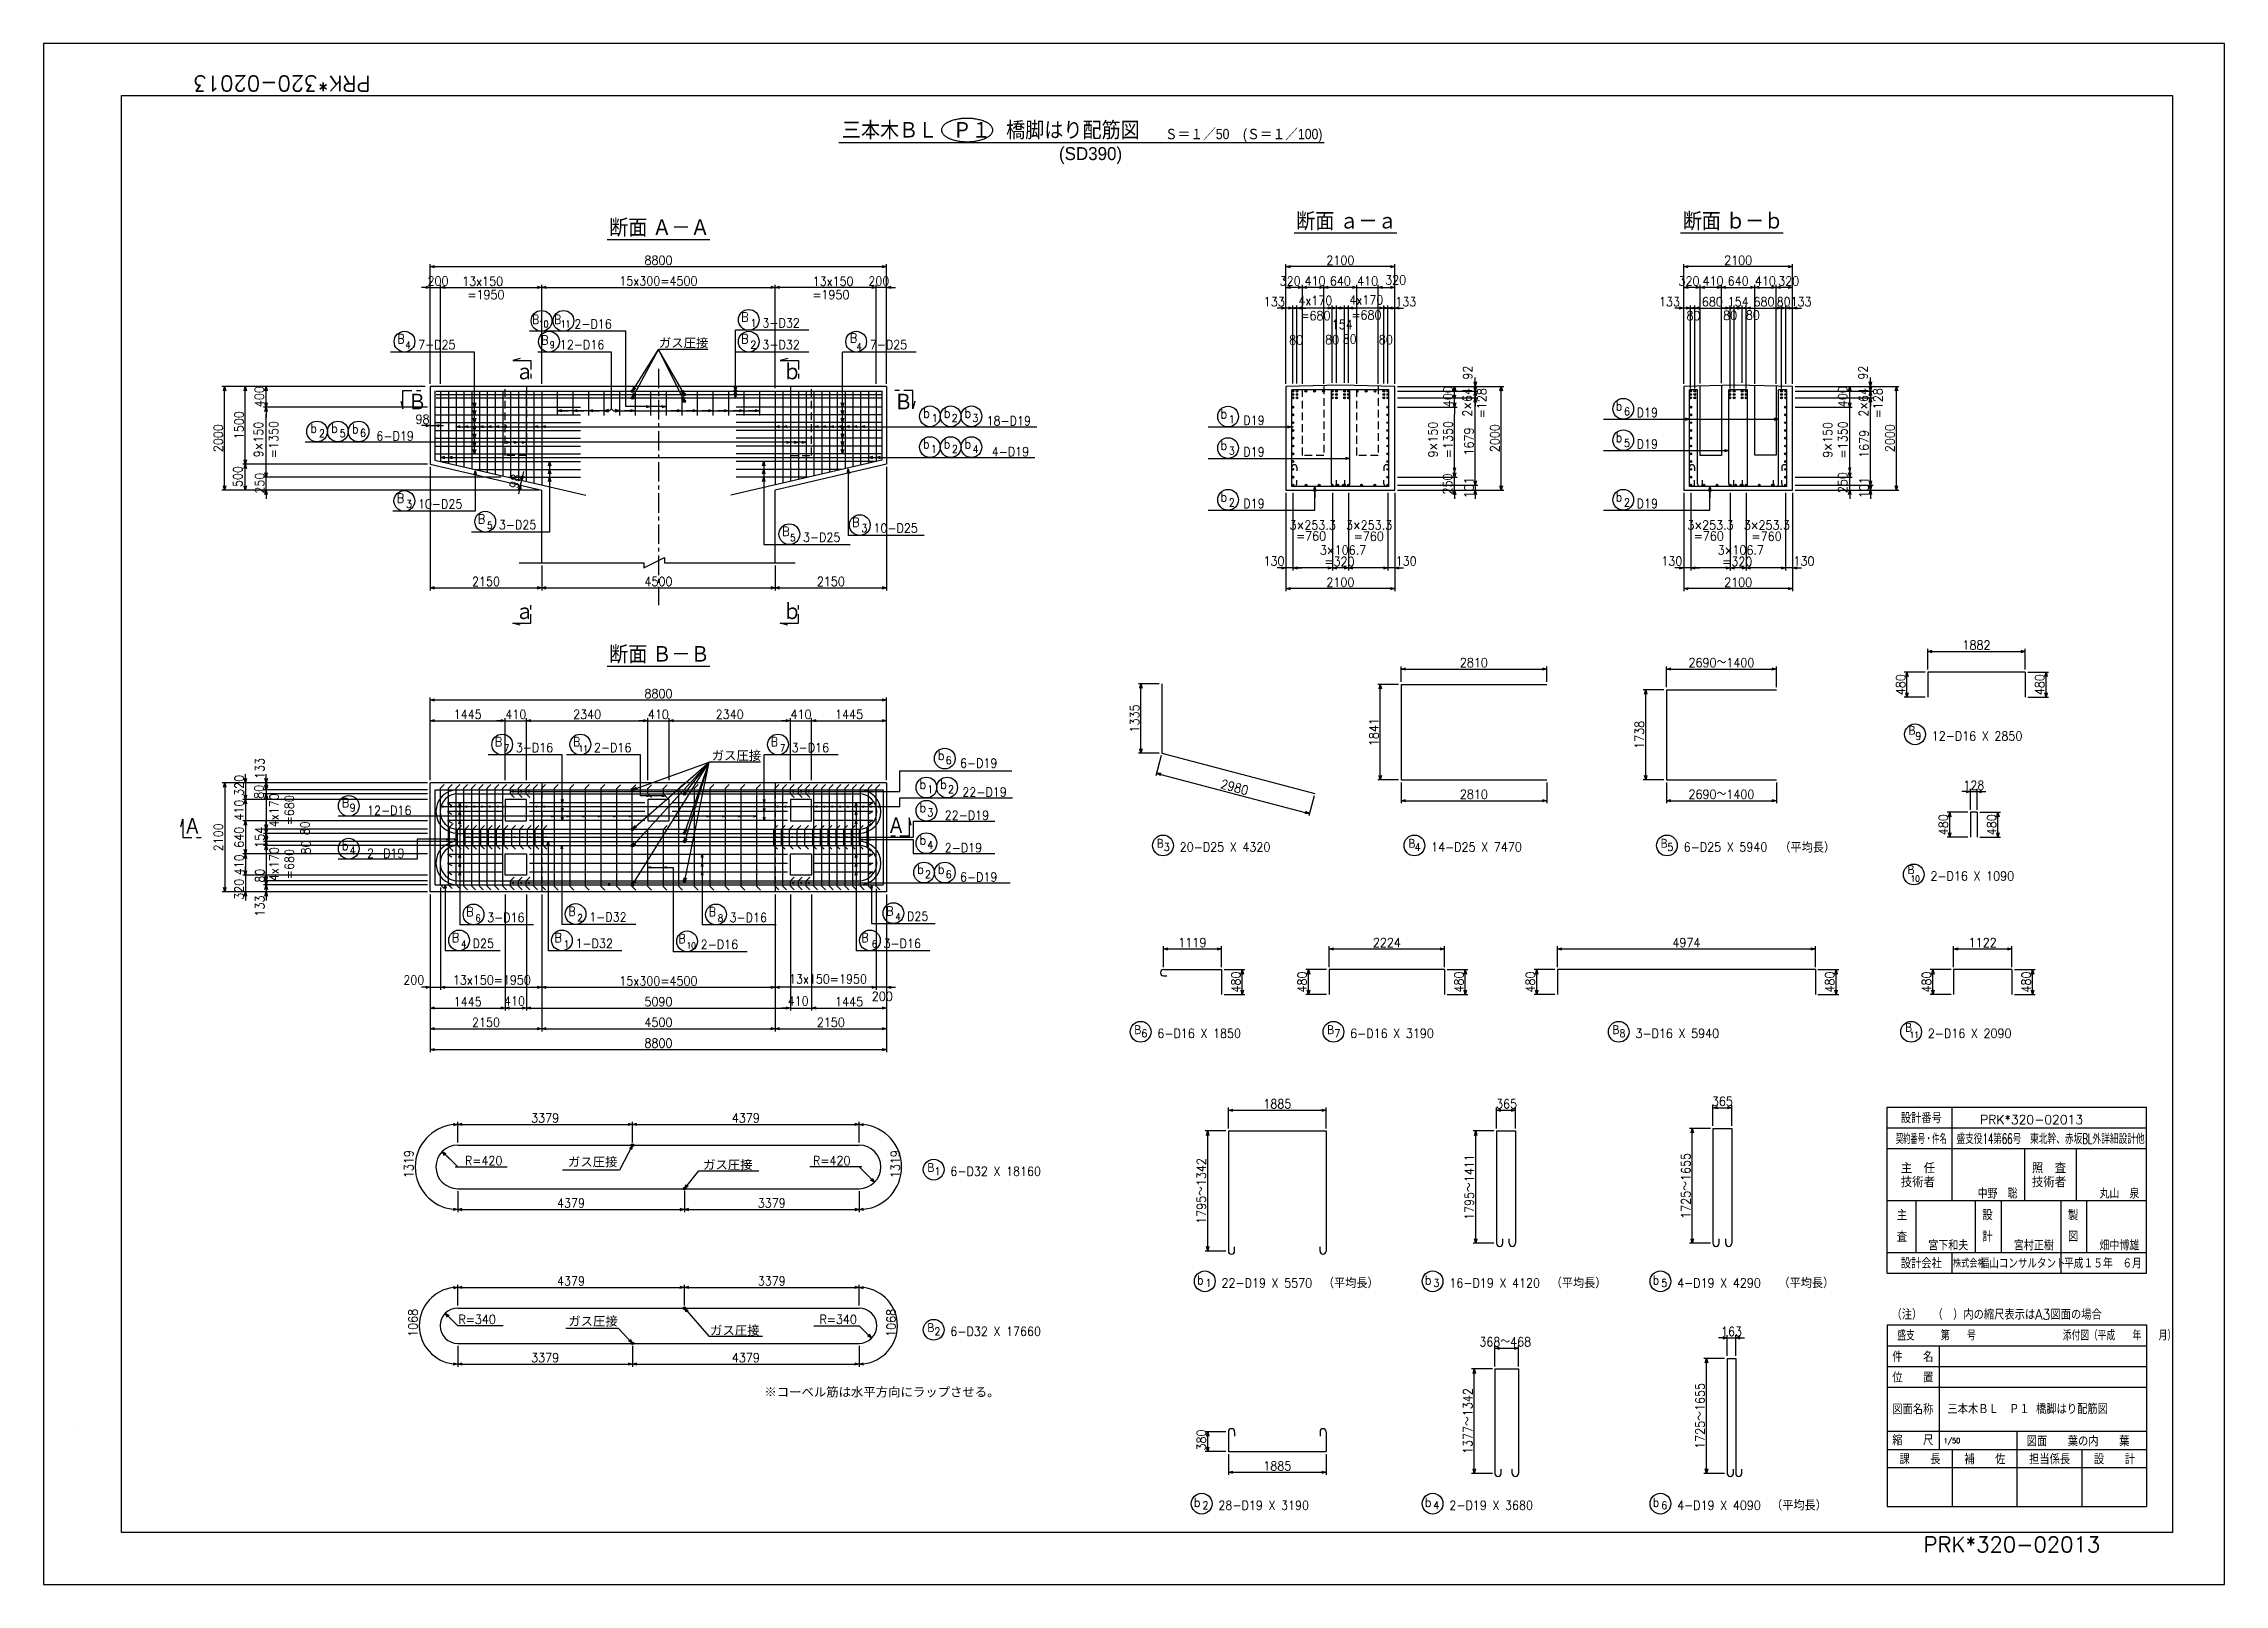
# Model space of a CAD drawing. Extents: x -24090 to 17960, y 77600 to 107300.
import ezdxf
from ezdxf.enums import TextEntityAlignment as Align

# ---------------------------------------------------------------- set-up
doc = ezdxf.new("R2010")
doc.units = 0
doc.header["$LTSCALE"] = 300
doc.header["$MEASUREMENT"] = 0
for name, pattern in [('CENTER', [2, 1.25, -0.25, 0.25, -0.25]), ('HASEN1', [3, 2, -1]), ('HIDDEN', [0.375, 0.25, -0.125])]:
    doc.linetypes.add(name, pattern=pattern)
doc.layers.get('0').update_dxf_attribs({"linetype": 'CONTINUOUS'})
doc.layers.get('DEFPOINTS').update_dxf_attribs({"linetype": 'CONTINUOUS'})
for name, color, linetype in [('-ねじり鉄筋', 2, 'CONTINUOUS'), ('-コーベル', 2, 'CONTINUOUS'), ('-寸法', 1, 'CONTINUOUS'), ('-引き出し横', 1, 'CONTINUOUS'), ('-引き出し縦', 1, 'CONTINUOUS'), ('-桁座-2', 3, 'CONTINUOUS'), ('-構造', 3, 'CONTINUOUS'), ('-用心鉄筋-1', 2, 'CONTINUOUS'), ('-肋筋-桁', 3, 'CONTINUOUS'), ('-記号', 2, 'CONTINUOUS'), ('LAYER001', 7, 'CONTINUOUS'), ('ストッパー', 3, 'CONTINUOUS'), ('タイトル', 3, 'CONTINUOUS'), ('枠', 3, 'CONTINUOUS'), ('記号', 2, 'CONTINUOUS'), ('鉄筋', 2, 'CONTINUOUS'), ('鉄筋材料', 3, 'CONTINUOUS'), ('ﾀｲﾄﾙ', 7, 'CONTINUOUS')]:
    doc.layers.add(name, color=color, linetype=linetype)
doc.styles.add('MS明朝', font='MS PMincho.ttf')
doc.styles.add('romans', font='ROMANS.shx', dxfattribs={"width": 0.9, "bigfont": 'EXTFONT.shx'})
doc.styles.get("Standard").update_dxf_attribs({"font": 'romans.shx', "bigfont": 'extfont.shx'})
doc.styles.add('STYLE1', font='romans.shx', dxfattribs={"bigfont": 'bigfont.shx'})
doc.styles.add('ｽﾀｲﾙ1', font='ROMANS.shx', dxfattribs={"bigfont": 'EXTFONT.shx'})
doc.dimstyles.new('ST-50', dxfattribs={"dimscale": 50, "dimtxt": 3.5, "dimasz": 1.7, "dimexe": 1, "dimexo": 1, "dimgap": 1, "dimtad": 0, "dimdec": 0, "dimzin": 0, "dimdsep": 46, "dimtxsty": 'romans', "dimblk": 'OPEN30', "dimcen": 1, "dimdle": 3, "dimclrd": 1, "dimclre": 1, "dimclrt": 3, "dimaunit": 1, "dimadec": 0, "dimazin": 0, "dimtfac": 1, "dimtdec": 0, "dimtix": 1, "dimtmove": 2, "dimatfit": 3, "dimldrblk": 'OPEN30', "dimfxl": 0, "dimtvp": 0.7, "dimtolj": 1, "dimtzin": 0, "dimarcsym": 0})
doc.dimstyles.new('矢', dxfattribs={"dimscale": 50, "dimtxt": 3.5, "dimasz": 1.7, "dimexe": 1, "dimexo": 0.7, "dimgap": 0.09, "dimtad": 0, "dimdec": 0, "dimzin": 0, "dimdsep": 46, "dimtxsty": 'romans', "dimblk": 'OPEN30', "dimcen": 1, "dimdle": 1, "dimclrd": 1, "dimclre": 1, "dimclrt": 3, "dimaunit": 1, "dimadec": 0, "dimazin": 0, "dimtfac": 1, "dimtdec": 0, "dimtix": 1, "dimtmove": 2, "dimatfit": 3, "dimldrblk": 'OPEN30', "dimfxl": 0, "dimtvp": 0.7, "dimtolj": 1, "dimtzin": 0, "dimarcsym": 0})

msp = doc.modelspace()

# ---------------------------------------------------------------- texts
at = {"layer": '-寸法', "color": 3, "linetype": 'Continuous', "style": 'romans', "width": 0.9}
for p in [(3447.6, 100385.6), (11089.1, 100385.6)]:
    msp.add_text('2×64', height=175, rotation=90, dxfattribs=at).set_placement(p, align=Align.CENTER)
for s, p in [('3×253.3', (381.4, 97932)), ('3×253.3', (1468.5, 97932)), ('3×253.3', (8051.4, 97932)), ('3×253.3', (9138.5, 97932)), ('3×106.7', (965.9, 97449.9)), ('3×106.7', (8635.9, 97449.9))]:
    msp.add_text(s, height=175, dxfattribs=at).set_placement(p, align=Align.CENTER)
at = {"layer": '-寸法', "color": 3, "style": 'romans', "width": 0.9}
for s, p in [('R=420', (-15965.7, 85680.7)), ('R=420', (-9254.6, 85680.7)), ('R=340', (-16091.1, 82619.5)), ('R=340', (-9129.2, 82619.5))]:
    msp.add_text(s, height=175, dxfattribs=at).set_placement(p)
at = {"layer": '-引き出し横', "color": 3, "style": 'ｽﾀｲﾙ1', "width": 0.9}
for s, height, p in [('b', 175, (-7129, 100089.6)), ('1', 150, (-6965.3, 100007.2)), ('b', 175, (-6732.4, 100089.6)), ('2', 150, (-6581.2, 100007.2)), ('b', 175, (-6332.4, 100089.6)), ('3', 150, (-6181.2, 100007.2)), ('18-D19', 175, (-5907, 99941.7)), ('b', 175, (-1396.5, 100076.9)), ('1', 150, (-1236.3, 99984.3)), ('D19', 175, (-957.2, 99951.3)), ('b', 175, (6223.6, 100227.4)), ('6', 150, (6383.7, 100134.8)), ('D19', 175, (6627.7, 100101.8)), ('b', 175, (-18946.2, 99796.5)), ('2', 150, (-18782.5, 99714.1)), ('b', 175, (-18546.2, 99796.5)), ('5', 150, (-18382.5, 99714.1)), ('b', 175, (-18143.3, 99786.2)), ('6', 150, (-17989.6, 99722)), ('6-D19', 175, (-17673.5, 99648.6)), ('b', 175, (-7132.4, 99494.9)), ('b', 175, (-6733.2, 99494.9)), ('b', 175, (-6333.2, 99494.9)), ('b', 175, (6223.6, 99620.6)), ('5', 150, (6383.7, 99528.1)), ('D19', 175, (6627.7, 99495)), ('1', 150, (-6981.2, 99412.6)), ('2', 150, (-6577.1, 99410)), ('4', 150, (-6177.1, 99410)), ('4-D19', 175, (-5809.1, 99347)), ('b', 175, (-1396.5, 99470.1)), ('3', 150, (-1236.3, 99377.5)), ('D19', 175, (-957.2, 99344.5)), ('b', 175, (-1396.5, 98473.1)), ('2', 150, (-1236.3, 98380.5)), ('D19', 175, (-957.2, 98347.5)), ('b', 175, (6223.6, 98473.1)), ('2', 150, (6383.7, 98380.5)), ('D19', 175, (6627.7, 98347.5)), ('b', 175, (-6846.1, 93491.4)), ('6', 150, (-6694.9, 93409)), ('6-D19', 175, (-6420.7, 93343.5)), ('b', 175, (-7200.6, 92933.1)), ('1', 150, (-7049.5, 92850.7)), ('b', 175, (-6800.6, 92933.1)), ('2', 150, (-6649.5, 92850.7)), ('22-D19', 175, (-6375.2, 92785.2)), ('B', 175, (-18339.1, 92579.3)), ('9', 150, (-18187.9, 92496.9)), ('12-D16', 175, (-17854.1, 92431.4)), ('b', 175, (-7200.6, 92486.1)), ('3', 150, (-7049.5, 92403.8)), ('22-D19', 175, (-6715.6, 92338.2)), ('b', 175, (-18339.1, 91754.6)), ('4', 150, (-18187.9, 91672.2)), ('2-D19', 175, (-17854.1, 91606.7)), ('b', 175, (-7200.6, 91860)), ('4', 150, (-7049.5, 91777.7)), ('2-D19', 175, (-6715.6, 91712.1)), ('b', 175, (-7246.1, 91294.9)), ('2', 150, (-7094.9, 91212.5)), ('b', 175, (-6846.1, 91294.9)), ('6', 150, (-6694.9, 91212.5)), ('6-D19', 175, (-6420.7, 91147))]:
    msp.add_text(s, height=height, dxfattribs=at).set_placement(p)
at = {"layer": '-引き出し縦', "color": 3, "style": 'ｽﾀｲﾙ1'}
for s, height, width, p in [('13x150', 175, 0.9, (-16019, 102633)), ('13x150', 175, 0.9, (-9261.3, 102633)), ('B', 175, 0.9, (-14672, 101897.9)), ('10', 135, 0.8, (-14540.8, 101827)), ('B', 175, 0.9, (-14248.2, 101897.9)), ('11', 135, 0.8, (-14117, 101827)), ('2-D16', 175, 0.9, (-13856.1, 101809.6)), ('B', 175, 0.9, (-10639.3, 101942)), ('1', 150, 0.9, (-10461.5, 101840.6)), ('3-D32', 175, 0.9, (-10231.5, 101829.6)), ('B', 175, 0.9, (-17269, 101522)), ('4', 135, 0.9, (-17116.5, 101420.6)), ('7-D25', 175, 0.9, (-16869, 101409.6)), ('B', 175, 0.9, (-14497.9, 101497.9)), ('9', 135, 0.8, (-14329.3, 101427)), ('12-D16', 175, 0.9, (-14136.2, 101409.6)), ('B', 175, 0.9, (-10639.3, 101522)), ('2', 150, 0.9, (-10461.5, 101420.6)), ('3-D32', 175, 0.9, (-10231.5, 101409.6)), ('B', 175, 0.9, (-8542.3, 101539.9)), ('4', 135, 0.9, (-8416.1, 101393.7)), ('7-D25', 175, 0.9, (-8159.8, 101409.6)), ('B', 175, 0.9, (-17280, 98451.2)), ('3', 150, 0.9, (-17102.1, 98349.8)), ('10-D25', 175, 0.9, (-16872.1, 98338.8)), ('B', 175, 0.9, (-15715.3, 98051)), ('5', 135, 0.9, (-15538.4, 97949.6)), ('3-D25', 175, 0.9, (-15311.9, 97938.7)), ('B', 175, 0.9, (-9850.7, 97809.9)), ('B', 175, 0.9, (-8497.7, 97986.1)), ('3', 150, 0.9, (-8319.9, 97884.6)), ('10-D25', 175, 0.9, (-8089.9, 97873.7)), ('5', 135, 0.9, (-9693.5, 97708.5)), ('3-D25', 175, 0.9, (-9448.2, 97697.6)), ('B', 175, 0.9, (-15389.3, 93755.9)), ('7', 135, 0.9, (-15212.4, 93654.5)), ('3-D16', 175, 0.9, (-14985.8, 93643.5)), ('B', 175, 0.9, (-13881.6, 93755.9)), ('2-D16', 175, 0.9, (-13478.1, 93643.5)), ('B', 175, 0.9, (-10070.1, 93755.9)), ('7', 135, 0.9, (-9893.2, 93654.5)), ('3-D16', 175, 0.9, (-9666.6, 93643.5)), ('11', 115, 0.9, (-13773.7, 93654.5)), ('10', 115, 0.9, (11909, 91146.9)), ('B', 175, 0.9, (-15941.9, 90480)), ('6', 135, 0.9, (-15765, 90378.5)), ('3-D16', 175, 0.9, (-15538.5, 90367.6)), ('B', 175, 0.9, (-13972.9, 90488.3)), ('2', 135, 0.9, (-13795.9, 90386.8)), ('1-D32', 175, 0.9, (-13569.4, 90375.9)), ('B', 175, 0.9, (-11266, 90480)), ('8', 135, 0.9, (-11089.1, 90378.5)), ('3-D16', 175, 0.9, (-10862.5, 90367.6)), ('B', 175, 0.9, (-7845.4, 90491.9)), ('4', 135, 0.9, (-7668.4, 90403.6)), ('D25', 175, 0.9, (-7441.9, 90392.6)), ('B', 175, 0.9, (-16220, 89980)), ('4', 135, 0.9, (-16043, 89878.6)), ('D25', 175, 0.9, (-15816.5, 89867.6)), ('B', 175, 0.9, (-14237.4, 89980)), ('1', 135, 0.9, (-14060.5, 89878.6)), ('1-D32', 175, 0.9, (-13834, 89867.6)), ('B', 175, 0.9, (-11851.2, 89961.6)), ('2-D16', 175, 0.9, (-11420.6, 89849.3)), ('B', 175, 0.9, (-8322, 89980)), ('6', 135, 0.9, (-8121.7, 89878.6)), ('3-D16', 175, 0.9, (-7895.2, 89867.6)), ('10', 115, 0.9, (-11690.5, 89860.2)), ('11', 115, 0.9, (11891.7, 88137.5))]:
    msp.add_text(s, height=height, dxfattribs=dict(at, width=width)).set_placement(p)
at = {"layer": '-引き出し縦', "color": 3, "linetype": 'Continuous', "char_height": 175, "attachment_point": 5, "rotation": 90, "style": 'romans'}
for insert in [(2847.2, 99668.4), (10457.1, 99662)]:
    msp.add_mtext('9×150\\P=1350', dxfattribs=dict(at, insert=insert))
at = {"layer": '-引き出し縦', "linetype": 'Continuous', "insert": (-23441.4, 80556), "char_height": 0.18, "width": 0.243, "attachment_point": 1, "style": 'romans'}
msp.add_mtext('19', dxfattribs=at)
msp.add_mtext('19', dxfattribs=at)
at = {"layer": '-記号', "color": 2, "style": 'MS明朝', "width": 0.9}
msp.add_text('三本木ＢＬ   Ｐ１   橋脚はり配筋図', height=300, dxfattribs=at).set_placement((-5825.5, 105489), align=Align.CENTER)
at = {"layer": '-記号', "color": 2, "style": 'MS明朝'}
msp.add_text('(SD390)', height=250, dxfattribs=at).set_placement((-4511.4, 105055.7))
at = {"layer": '-記号', "style": 'MS明朝', "width": 0.9}
for s, p in [('断面 Ａ－Ａ', (-12216, 103612.1)), ('断面 ａ－ａ', (1031.6, 103736.6)), ('断面 ｂ－ｂ', (8484.9, 103736.6)), ('断面 Ｂ－Ｂ', (-12216, 95387.3))]:
    msp.add_text(s, height=300, dxfattribs=at).set_placement(p, align=Align.CENTER)
for s, p in [('ａ', (-15000.4, 100830)), ('ｂ', (-9843, 100830)), ('Ｂ', (-17070.2, 100250.3)), ('Ｂ', (-7694.9, 100250.3)), ('ａ', (-15000.4, 96208.6)), ('ｂ', (-9843, 96208.6)), ('A', (-21340.4, 92070.6)), ('A', (-7770.7, 92086.6))]:
    msp.add_text(s, height=300, dxfattribs=at).set_placement(p)
at = {"layer": 'タイトル', "color": 3}
msp.add_text('PRK*320-02013', height=300, rotation=180, dxfattribs=at).set_placement((-17789.6, 106682.4))
msp.add_text('PRK*320-02013', height=300, dxfattribs=at).set_placement((12160.4, 78219.5))
at = {"layer": '記号', "color": 2, "style": 'MS明朝', "width": 0.9}
msp.add_text('Ｓ＝１／50    (Ｓ＝１／100)', height=200, dxfattribs=at).set_placement((-950.3, 105457.5), align=Align.CENTER)
at = {"layer": '鉄筋材料', "style": 'MS明朝'}
for s, p in [('ガス圧接', (-12226.7, 101445.8)), ('ガス圧接', (-11208, 93490.4)), ('ガス圧接', (-13980.1, 85657.8)), ('ガス圧接', (-11374.2, 85602.5)), ('ガス圧接', (-13974.3, 82587.5)), ('ガス圧接', (-11239, 82410.1)), ('※コーベル筋は水平方向にラップさせる。', (-10192.5, 81222.2))]:
    msp.add_text(s, height=175, dxfattribs=at).set_placement(p)
at = {"layer": '鉄筋材料', "color": 3, "style": 'ｽﾀｲﾙ1', "width": 0.9}
for s, height, p in [('Ｂ', 175, (11841.7, 93960)), ('9', 150, (12001.8, 93879.2)), ('Ｂ', 175, (-2654.8, 91781.7)), ('3', 150, (-2490.1, 91738)), ('Ｂ', 175, (2197.8, 91781.7)), ('4', 150, (2346.5, 91738)), ('Ｂ', 175, (7061.9, 91781.7)), ('5', 150, (7217.7, 91738)), ('Ｂ', 175, (11823, 91274.1)), ('Ｂ', 175, (-3086.6, 88189.5)), ('Ｂ', 175, (631.9, 88189.5)), ('Ｂ', 175, (6132, 88189.5)), ('Ｂ', 175, (11774.8, 88233.8)), ('6', 150, (-2921.9, 88145.8)), ('7', 150, (796.6, 88145.8)), ('8', 150, (6296.7, 88145.8)), ('Ｂ', 175, (-7077.1, 85532.7)), ('1', 150, (-6912.4, 85489)), ('b', 175, (-1848.8, 83379.3)), ('1', 150, (-1684.1, 83335.6)), ('b', 175, (2543.7, 83379.3)), ('3', 150, (2708.4, 83335.6)), ('b', 175, (6936.2, 83379.3)), ('5', 150, (7101, 83335.6)), ('Ｂ', 175, (-7077.1, 82445.9)), ('2', 150, (-6912.4, 82402.2)), ('b', 175, (-1909.5, 79094)), ('2', 150, (-1744.8, 79050.3)), ('b', 175, (2543.7, 79094)), ('4', 150, (2708.4, 79050.3)), ('b', 175, (6936.2, 79094)), ('6', 150, (7101, 79050.3))]:
    msp.add_text(s, height=height, dxfattribs=at).set_placement(p)
at = {"layer": '鉄筋材料', "width": 0.9}
for s, style, p in [('12-D16 X 2850', 'romans', (12317.4, 93866.4)), ('20-D25 X 4320', 'romans', (-2183, 91725.1)), ('14-D25 X 7470', 'romans', (2664.8, 91725.1)), ('6-D25 X 5940', 'romans', (7534.1, 91725.1)), ('（平均長）', 'MS明朝', (9379.6, 91725.1)), ('2-D16 X 1090', 'romans', (12292.4, 91166.1)), ('6-D16 X 1850', 'romans', (-2614.7, 88132.9)), ('6-D16 X 3190', 'romans', (1103.7, 88132.9)), ('3-D16 X 5940', 'romans', (6603.9, 88132.9)), ('2-D16 X 2090', 'romans', (12242.3, 88132.9)), ('6-D32 X 18160', 'romans', (-6605.2, 85476.2)), ('22-D19 X 5570', 'romans', (-1377, 83322.8)), ('（平均長）', 'MS明朝', (577.8, 83329.5)), ('16-D19 X 4120', 'romans', (3015.6, 83322.8)), ('（平均長）', 'MS明朝', (4970.4, 83329.5)), ('4-D19 X 4290', 'romans', (7408.1, 83322.8)), ('（平均長）', 'MS明朝', (9362.9, 83329.5)), ('6-D32 X 17660', 'romans', (-6605.2, 82389.4)), ('28-D19 X 3190', 'romans', (-1437.6, 79037.4)), ('2-D19 X 3680', 'romans', (3015.6, 79037.4)), ('4-D19 X 4090', 'romans', (7408.1, 79037.4)), ('（平均長）', 'MS明朝', (9220.5, 79044.2))]:
    msp.add_text(s, height=175, dxfattribs=dict(at, style=style)).set_placement(p)
at = {"layer": 'ﾀｲﾄﾙ', "color": 3, "ltscale": 100, "style": 'STYLE1'}
for s, height, width, p in [('設計番号', 200, 0.9, (12116.9, 86600.4)), ('契約番号・件名', 200, 0.5, (12116.9, 86200.4)), ('盛支役14第66号\u3000東北幹、赤坂BL外詳細設計他', 200, 0.6, (14608.6, 86200.4)), ('主', 200, 0.9, (11743.2, 84728.5)), ('設', 200, 0.9, (13393.2, 84728.5)), ('製', 200, 0.9, (15043.2, 84728.5)), ('査', 200, 0.9, (11743.2, 84313.7)), ('計', 200, 0.9, (13393.2, 84313.7)), ('図', 200, 0.9, (15043.2, 84313.7)), ('設計会社', 200, 0.9, (12116.9, 83800.4)), ('株式会社', 150, 0.75, (13041.2, 83800.4)), ('福山コンサルタント', 175, 0.75, (14070.8, 83800.4)), ('平成１５年\u3000６月', 200, 0.75, (15618.7, 83800.4))]:
    msp.add_text(s, height=height, dxfattribs=dict(at, width=width)).set_placement(p, align=Align.MIDDLE)
for s, height, p in [('PRK*320-02013', 175, (14243.6, 86560)), ('技術者', 200, (12051.4, 85365.4)), ('主\u3000任', 200, (12051.4, 85635.4)), ('技術者', 200, (14578.6, 85365.4)), ('照\u3000査', 200, (14578.6, 85635.4)), ('中野\u3000聡', 175, (13586.5, 85146.2)), ('丸山\u3000泉', 175, (15936.5, 85146.2)), ('宮下和夫', 175, (12636.5, 84146.2)), ('宮村正樹', 175, (14286.5, 84146.2)), ('畑中博雄', 175, (15936.5, 84146.2))]:
    msp.add_text(s, height=height, dxfattribs=at).set_placement(p, align=Align.MIDDLE)
for s, height, width, p in [('（注）\u3000（\u3000）内の縮尺表示はA3図面の場合', 200, 0.9, (11540.8, 82703)), ('盛支\u3000\u3000\u3000第\u3000\u3000号\u3000\u3000\u3000\u3000\u3000\u3000\u3000\u3000\u3000\u3000添付図（平成\u3000\u3000年\u3000\u3000月）', 200, 0.6, (11653.6, 82301.7)), ('件\u3000\u3000名', 200, 0.9, (11556.4, 81888.6)), ('位\u3000\u3000置', 200, 0.9, (11556.4, 81488.6)), ('図面名称', 200, 0.9, (11556.4, 80875.6)), ('三本木ＢＬ\u3000Ｐ１ 橋脚はり配筋図', 200, 0.9, (12620.3, 80882.1)), ('縮\u3000\u3000尺', 200, 0.9, (11556.4, 80282)), ('1/50 ', 100, 0.9, (12549.7, 80321)), ('図面\u3000\u3000葉の内\u3000\u3000葉', 200, 0.9, (14148.5, 80262.1)), ('課\u3000\u3000長', 200, 0.9, (11694.9, 79915.2)), ('補\u3000\u3000佐', 200, 0.9, (12944.9, 79915.2)), ('担当係長', 200, 0.9, (14194.9, 79915.2)), ('設\u3000\u3000計', 200, 0.9, (15444.9, 79915.2))]:
    msp.add_text(s, height=height, dxfattribs=dict(at, width=width)).set_placement(p)

# ---------------------------------------------------------------- blocks, each defined once
blk = doc.blocks.new('_Open30')
at = {"color": 0, "lineweight": -2}
for p, q in [((-1, 0.27), (0, 0)), ((0, 0), (-1, -0.27)), ((0, 0), (-1, 0))]:
    blk.add_line(p, q, dxfattribs=at)
blk = doc.blocks.new('*D34')
at = {"layer": '-寸法', "color": 1, "linetype": 'Continuous', "lineweight": -2}
for p, q in [((-2580, 94958), (-2980, 94958)), ((-2930, 93708), (-2930, 94873)), ((-2580, 93623), (-2980, 93623))]:
    blk.add_line(p, q, dxfattribs=at)
at = {"layer": 'DEFPOINTS', "color": 0, "linetype": 'Continuous'}
for p in [(-2930, 94958), (-2530, 94958), (-2530, 93623)]:
    blk.add_point(p, dxfattribs=at)
at = {"layer": '-寸法', "color": 1, "linetype": 'Continuous', "lineweight": -2, "xscale": 85, "yscale": 85, "zscale": 85}
for p, rotation in [((-2930, 94958), 90), ((-2930, 93623), 270)]:
    blk.add_blockref('_Open30', p, dxfattribs=dict(at, rotation=rotation))
at = {"layer": '-寸法', "color": 3, "linetype": 'Continuous', "insert": (-3053, 94291), "char_height": 175, "attachment_point": 5, "rotation": 90, "style": 'romans'}
blk.add_mtext('\\A1;1335', dxfattribs=at)
blk = doc.blocks.new('*D24')
at = {"layer": '-寸法', "color": 1, "linetype": 'Continuous', "lineweight": -2}
for p, q in [((-12735, 86117), (-12735, 86517)), ((-12650, 86467), (-8450, 86467)), ((-8365, 86117), (-8365, 86517))]:
    blk.add_line(p, q, dxfattribs=at)
at = {"layer": 'DEFPOINTS', "color": 0, "linetype": 'Continuous'}
for p in [(-8365, 86467), (-12735, 86067), (-8365, 86067)]:
    blk.add_point(p, dxfattribs=at)
at = {"layer": '-寸法', "color": 1, "linetype": 'Continuous', "lineweight": -2, "xscale": 85, "yscale": 85, "zscale": 85, "rotation": 180}
blk.add_blockref('_Open30', (-12735, 86467), dxfattribs=at)
at = {"layer": '-寸法', "color": 1, "linetype": 'Continuous', "lineweight": -2, "xscale": 85, "yscale": 85, "zscale": 85}
blk.add_blockref('_Open30', (-8365, 86467), dxfattribs=at)
at = {"layer": '-寸法', "color": 3, "linetype": 'Continuous', "insert": (-10550, 86590), "char_height": 175, "attachment_point": 5, "style": 'romans'}
blk.add_mtext('\\A1;4379', dxfattribs=at)
blk = doc.blocks.new('*D23')
at = {"layer": '-寸法', "color": 1, "linetype": 'Continuous', "lineweight": -2}
for p, q in [((-11735, 82976), (-11735, 83376)), ((-11650, 83326), (-8450, 83326)), ((-8365, 82976), (-8365, 83376))]:
    blk.add_line(p, q, dxfattribs=at)
at = {"layer": 'DEFPOINTS', "color": 0, "linetype": 'Continuous'}
for p in [(-8365, 83326), (-11735, 82926), (-8365, 82926)]:
    blk.add_point(p, dxfattribs=at)
at = {"layer": '-寸法', "color": 1, "linetype": 'Continuous', "lineweight": -2, "xscale": 85, "yscale": 85, "zscale": 85, "rotation": 180}
blk.add_blockref('_Open30', (-11735, 83326), dxfattribs=at)
at = {"layer": '-寸法', "color": 1, "linetype": 'Continuous', "lineweight": -2, "xscale": 85, "yscale": 85, "zscale": 85}
blk.add_blockref('_Open30', (-8365, 83326), dxfattribs=at)
at = {"layer": '-寸法', "color": 3, "linetype": 'Continuous', "insert": (-10050, 83449), "char_height": 175, "attachment_point": 5, "style": 'romans'}
blk.add_mtext('\\A1;3379', dxfattribs=at)
blk = doc.blocks.new('*D22')
at = {"layer": '-寸法', "color": 1, "linetype": 'Continuous', "lineweight": -2}
for p, q in [((-12735, 82196), (-12735, 81796)), ((-8365, 82196), (-8365, 81796)), ((-12650, 81846), (-8450, 81846))]:
    blk.add_line(p, q, dxfattribs=at)
at = {"layer": 'DEFPOINTS', "color": 0, "linetype": 'Continuous'}
for p in [(-12735, 82246), (-8365, 82246), (-8365, 81846)]:
    blk.add_point(p, dxfattribs=at)
at = {"layer": '-寸法', "color": 1, "linetype": 'Continuous', "lineweight": -2, "xscale": 85, "yscale": 85, "zscale": 85, "rotation": 180}
blk.add_blockref('_Open30', (-12735, 81846), dxfattribs=at)
at = {"layer": '-寸法', "color": 1, "linetype": 'Continuous', "lineweight": -2, "xscale": 85, "yscale": 85, "zscale": 85}
blk.add_blockref('_Open30', (-8365, 81846), dxfattribs=at)
at = {"layer": '-寸法', "color": 3, "linetype": 'Continuous', "insert": (-10550, 81969), "char_height": 175, "attachment_point": 5, "style": 'romans'}
blk.add_mtext('\\A1;4379', dxfattribs=at)
blk = doc.blocks.new('*D21')
at = {"layer": '-寸法', "color": 1, "linetype": 'Continuous', "lineweight": -2}
for p, q in [((-11735, 85177), (-11735, 84777)), ((-8365, 85177), (-8365, 84777)), ((-11650, 84827), (-8450, 84827))]:
    blk.add_line(p, q, dxfattribs=at)
at = {"layer": 'DEFPOINTS', "color": 0, "linetype": 'Continuous'}
for p in [(-11735, 85227), (-8365, 85227), (-8365, 84827)]:
    blk.add_point(p, dxfattribs=at)
at = {"layer": '-寸法', "color": 1, "linetype": 'Continuous', "lineweight": -2, "xscale": 85, "yscale": 85, "zscale": 85, "rotation": 180}
blk.add_blockref('_Open30', (-11735, 84827), dxfattribs=at)
at = {"layer": '-寸法', "color": 1, "linetype": 'Continuous', "lineweight": -2, "xscale": 85, "yscale": 85, "zscale": 85}
blk.add_blockref('_Open30', (-8365, 84827), dxfattribs=at)
at = {"layer": '-寸法', "color": 3, "linetype": 'Continuous', "insert": (-10050, 84950), "char_height": 175, "attachment_point": 5, "style": 'romans'}
blk.add_mtext('\\A1;3379', dxfattribs=at)
blk = doc.blocks.new('*D7')
at = {"layer": '-寸法', "color": 1, "linetype": 'Continuous', "lineweight": -2}
for p, q in [((-16105, 85177), (-16105, 84777)), ((-11735, 85177), (-11735, 84777)), ((-16020, 84827), (-11820, 84827))]:
    blk.add_line(p, q, dxfattribs=at)
at = {"layer": 'DEFPOINTS', "color": 0, "linetype": 'Continuous'}
for p in [(-16105, 85227), (-11735, 85227), (-11735, 84827)]:
    blk.add_point(p, dxfattribs=at)
at = {"layer": '-寸法', "color": 1, "linetype": 'Continuous', "lineweight": -2, "xscale": 85, "yscale": 85, "zscale": 85, "rotation": 180}
blk.add_blockref('_Open30', (-16105, 84827), dxfattribs=at)
at = {"layer": '-寸法', "color": 1, "linetype": 'Continuous', "lineweight": -2, "xscale": 85, "yscale": 85, "zscale": 85}
blk.add_blockref('_Open30', (-11735, 84827), dxfattribs=at)
at = {"layer": '-寸法', "color": 3, "linetype": 'Continuous', "insert": (-13920, 84950), "char_height": 175, "attachment_point": 5, "style": 'romans'}
blk.add_mtext('\\A1;4379', dxfattribs=at)
blk = doc.blocks.new('*D6')
at = {"layer": '-寸法', "color": 1, "linetype": 'Continuous', "lineweight": -2}
for p, q in [((-16105, 82196), (-16105, 81796)), ((-12735, 82177), (-12735, 81796)), ((-16020, 81846), (-12820, 81846))]:
    blk.add_line(p, q, dxfattribs=at)
at = {"layer": 'DEFPOINTS', "color": 0, "linetype": 'Continuous'}
for p in [(-16105, 82246), (-12735, 82227), (-12735, 81846)]:
    blk.add_point(p, dxfattribs=at)
at = {"layer": '-寸法', "color": 1, "linetype": 'Continuous', "lineweight": -2, "xscale": 85, "yscale": 85, "zscale": 85, "rotation": 180}
blk.add_blockref('_Open30', (-16105, 81846), dxfattribs=at)
at = {"layer": '-寸法', "color": 1, "linetype": 'Continuous', "lineweight": -2, "xscale": 85, "yscale": 85, "zscale": 85}
blk.add_blockref('_Open30', (-12735, 81846), dxfattribs=at)
at = {"layer": '-寸法', "color": 3, "linetype": 'Continuous', "insert": (-14420, 81969), "char_height": 175, "attachment_point": 5, "style": 'romans'}
blk.add_mtext('\\A1;3379', dxfattribs=at)
blk = doc.blocks.new('*D5')
at = {"layer": '-寸法', "color": 1, "linetype": 'Continuous', "lineweight": -2}
for p, q in [((-16105, 82976), (-16105, 83376)), ((-16020, 83326), (-11820, 83326)), ((-11735, 82976), (-11735, 83376))]:
    blk.add_line(p, q, dxfattribs=at)
at = {"layer": 'DEFPOINTS', "color": 0, "linetype": 'Continuous'}
for p in [(-11735, 83326), (-16105, 82926), (-11735, 82926)]:
    blk.add_point(p, dxfattribs=at)
at = {"layer": '-寸法', "color": 1, "linetype": 'Continuous', "lineweight": -2, "xscale": 85, "yscale": 85, "zscale": 85, "rotation": 180}
blk.add_blockref('_Open30', (-16105, 83326), dxfattribs=at)
at = {"layer": '-寸法', "color": 1, "linetype": 'Continuous', "lineweight": -2, "xscale": 85, "yscale": 85, "zscale": 85}
blk.add_blockref('_Open30', (-11735, 83326), dxfattribs=at)
at = {"layer": '-寸法', "color": 3, "linetype": 'Continuous', "insert": (-13920, 83449), "char_height": 175, "attachment_point": 5, "style": 'romans'}
blk.add_mtext('\\A1;4379', dxfattribs=at)
blk = doc.blocks.new('*D4')
at = {"layer": '-寸法', "color": 1, "linetype": 'Continuous', "lineweight": -2}
for p, q in [((-16105, 86117), (-16105, 86517)), ((-16020, 86467), (-12820, 86467)), ((-12735, 86117), (-12735, 86517))]:
    blk.add_line(p, q, dxfattribs=at)
at = {"layer": 'DEFPOINTS', "color": 0, "linetype": 'Continuous'}
for p in [(-12735, 86467), (-16105, 86067), (-12735, 86067)]:
    blk.add_point(p, dxfattribs=at)
at = {"layer": '-寸法', "color": 1, "linetype": 'Continuous', "lineweight": -2, "xscale": 85, "yscale": 85, "zscale": 85, "rotation": 180}
blk.add_blockref('_Open30', (-16105, 86467), dxfattribs=at)
at = {"layer": '-寸法', "color": 1, "linetype": 'Continuous', "lineweight": -2, "xscale": 85, "yscale": 85, "zscale": 85}
blk.add_blockref('_Open30', (-12735, 86467), dxfattribs=at)
at = {"layer": '-寸法', "color": 3, "linetype": 'Continuous', "insert": (-14420, 86590), "char_height": 175, "attachment_point": 5, "style": 'romans'}
blk.add_mtext('\\A1;3379', dxfattribs=at)
blk = doc.blocks.new('*D9')
at = {"layer": '-コーベル', "color": 1, "linetype": 'Continuous', "lineweight": -2}
for p, q in [((-16105, 86117), (-16105, 86517)), ((-16105, 85177), (-16105, 84777))]:
    blk.add_line(p, q, dxfattribs=at)
blk.add_arc((-16105, 85647), 820, 95.9419, 264.0581, dxfattribs=at)
at = {"layer": 'DEFPOINTS', "color": 0, "linetype": 'Continuous'}
for p in [(-16815, 86057), (-16105, 86067), (-16105, 85647), (-16105, 85227)]:
    blk.add_point(p, dxfattribs=at)
at = {"layer": '-コーベル', "color": 1, "linetype": 'Continuous', "lineweight": -2, "xscale": 85, "yscale": 85, "zscale": 85}
for p, rotation in [((-16105, 86467), 2.970929463484692), ((-16105, 84827), 357.0290705365156)]:
    blk.add_blockref('_Open30', p, dxfattribs=dict(at, rotation=rotation))
at = {"layer": '-コーベル', "color": 3, "linetype": 'Continuous', "insert": (-17048, 85647), "char_height": 175, "attachment_point": 5, "rotation": 90, "style": 'romans'}
blk.add_mtext('\\A1; 1319', dxfattribs=at)
blk = doc.blocks.new('*D8')
at = {"layer": '-寸法', "color": 1, "linetype": 'Continuous', "lineweight": -2}
for p, q in [((-16105, 82976), (-16105, 83376)), ((-16105, 82196), (-16105, 81796))]:
    blk.add_line(p, q, dxfattribs=at)
blk.add_arc((-16105, 82586), 740, 96.5849, 263.4151, dxfattribs=at)
at = {"layer": 'DEFPOINTS', "color": 0, "linetype": 'Continuous'}
for p in [(-16746, 82956), (-16105, 82926), (-16105, 82586), (-16105, 82246)]:
    blk.add_point(p, dxfattribs=at)
at = {"layer": '-寸法', "color": 1, "linetype": 'Continuous', "lineweight": -2, "xscale": 85, "yscale": 85, "zscale": 85}
for p, rotation in [((-16105, 83326), 3.292447694511002), ((-16105, 81846), 356.7075523054891)]:
    blk.add_blockref('_Open30', p, dxfattribs=dict(at, rotation=rotation))
at = {"layer": '-寸法', "color": 3, "linetype": 'Continuous', "insert": (-16968, 82586), "char_height": 175, "attachment_point": 5, "rotation": 90, "style": 'romans'}
blk.add_mtext('\\A1; 1068', dxfattribs=at)
blk = doc.blocks.new('*D26')
at = {"layer": '-寸法', "color": 1, "linetype": 'Continuous', "lineweight": -2}
for p, q in [((-8365, 82976), (-8365, 83376)), ((-8365, 82196), (-8365, 81796))]:
    blk.add_line(p, q, dxfattribs=at)
blk.add_arc((-8365, 82586), 740, 276.5849, 83.4151, dxfattribs=at)
at = {"layer": 'DEFPOINTS', "color": 0, "linetype": 'Continuous'}
for p in [(-8365, 82926), (-8365, 82586), (-8365, 82246), (-7724, 82216)]:
    blk.add_point(p, dxfattribs=at)
at = {"layer": '-寸法', "color": 1, "linetype": 'Continuous', "lineweight": -2, "xscale": 85, "yscale": 85, "zscale": 85}
for p, rotation in [((-8365, 83326), 176.707552305489), ((-8365, 81846), 183.292447694511)]:
    blk.add_blockref('_Open30', p, dxfattribs=dict(at, rotation=rotation))
at = {"layer": '-寸法', "color": 3, "linetype": 'Continuous', "insert": (-7748, 82586), "char_height": 175, "attachment_point": 5, "rotation": 90, "style": 'romans'}
blk.add_mtext('\\A1; 1068', dxfattribs=at)
blk = doc.blocks.new('*D25')
at = {"layer": '-コーベル', "color": 1, "linetype": 'Continuous', "lineweight": -2}
for p, q in [((-8365, 86117), (-8365, 86517)), ((-8365, 85177), (-8365, 84777))]:
    blk.add_line(p, q, dxfattribs=at)
blk.add_arc((-8365, 85647), 820, 275.9419, 84.0581, dxfattribs=at)
at = {"layer": 'DEFPOINTS', "color": 0, "linetype": 'Continuous'}
for p in [(-8365, 86067), (-8365, 85647), (-8365, 85227), (-7655, 85237)]:
    blk.add_point(p, dxfattribs=at)
at = {"layer": '-コーベル', "color": 1, "linetype": 'Continuous', "lineweight": -2, "xscale": 85, "yscale": 85, "zscale": 85}
for p, rotation in [((-8365, 86467), 177.0290705365158), ((-8365, 84827), 182.9709294634845)]:
    blk.add_blockref('_Open30', p, dxfattribs=dict(at, rotation=rotation))
at = {"layer": '-コーベル', "color": 3, "linetype": 'Continuous', "insert": (-7668, 85647), "char_height": 175, "attachment_point": 5, "rotation": 90, "style": 'romans'}
blk.add_mtext('\\A1; 1319', dxfattribs=at)
blk = doc.blocks.new('*D17')
at = {"layer": '-寸法', "color": 1, "linetype": 'Continuous', "lineweight": -2}
for p, q in [((-16735, 100694), (-20651, 100694)), ((-20601, 98779), (-20601, 100609)), ((-14535, 98694), (-20651, 98694))]:
    blk.add_line(p, q, dxfattribs=at)
at = {"layer": 'DEFPOINTS', "color": 0, "linetype": 'Continuous'}
for p in [(-20601, 100694), (-16685, 100694), (-14485, 98694)]:
    blk.add_point(p, dxfattribs=at)
at = {"layer": '-寸法', "color": 1, "linetype": 'Continuous', "lineweight": -2, "xscale": 85, "yscale": 85, "zscale": 85}
for p, rotation in [((-20601, 100694), 90), ((-20601, 98694), 270)]:
    blk.add_blockref('_Open30', p, dxfattribs=dict(at, rotation=rotation))
at = {"layer": '-寸法', "color": 3, "linetype": 'Continuous', "insert": (-20723, 99694), "char_height": 175, "attachment_point": 5, "rotation": 90, "style": 'romans'}
blk.add_mtext('\\A1;2000', dxfattribs=at)
blk = doc.blocks.new('*D1')
at = {"layer": '-寸法', "color": 1, "linetype": 'Continuous', "lineweight": -2}
for p, q in [((-14485, 97243), (-14485, 96760)), ((-9985, 97243), (-9985, 96760)), ((-14400, 96810), (-10070, 96810))]:
    blk.add_line(p, q, dxfattribs=at)
at = {"layer": 'DEFPOINTS', "color": 0, "linetype": 'Continuous'}
for p in [(-14485, 97293), (-9985, 97293), (-9985, 96810)]:
    blk.add_point(p, dxfattribs=at)
at = {"layer": '-寸法', "color": 1, "linetype": 'Continuous', "lineweight": -2, "xscale": 85, "yscale": 85, "zscale": 85, "rotation": 180}
blk.add_blockref('_Open30', (-14485, 96810), dxfattribs=at)
at = {"layer": '-寸法', "color": 1, "linetype": 'Continuous', "lineweight": -2, "xscale": 85, "yscale": 85, "zscale": 85}
blk.add_blockref('_Open30', (-9985, 96810), dxfattribs=at)
at = {"layer": '-寸法', "color": 3, "linetype": 'Continuous', "insert": (-12235, 96932), "char_height": 175, "attachment_point": 5, "style": 'romans'}
blk.add_mtext('\\A1;4500', dxfattribs=at)
blk = doc.blocks.new('*D3')
at = {"layer": '-寸法', "color": 1, "linetype": 'Continuous', "lineweight": -2}
for p, q in [((-14485, 100744), (-14485, 102652)), ((-9985, 100744), (-9985, 102652)), ((-14400, 102602), (-10070, 102602))]:
    blk.add_line(p, q, dxfattribs=at)
at = {"layer": 'DEFPOINTS', "color": 0, "linetype": 'Continuous'}
for p in [(-9985, 102602), (-14485, 100694), (-9985, 100694)]:
    blk.add_point(p, dxfattribs=at)
at = {"layer": '-寸法', "color": 1, "linetype": 'Continuous', "lineweight": -2, "xscale": 85, "yscale": 85, "zscale": 85, "rotation": 180}
blk.add_blockref('_Open30', (-14485, 102602), dxfattribs=at)
at = {"layer": '-寸法', "color": 1, "linetype": 'Continuous', "lineweight": -2, "xscale": 85, "yscale": 85, "zscale": 85}
blk.add_blockref('_Open30', (-9985, 102602), dxfattribs=at)
at = {"layer": '-寸法', "color": 3, "linetype": 'Continuous', "insert": (-12235, 102724), "char_height": 175, "attachment_point": 5, "style": 'romans'}
blk.add_mtext('\\A1;15x300=4500', dxfattribs=at)
blk = doc.blocks.new('*D2')
at = {"layer": '-寸法', "color": 1, "linetype": 'Continuous', "lineweight": -2}
for p, q in [((-16635, 100744), (-16635, 103052)), ((-7835, 100744), (-7835, 103052)), ((-16550, 103002), (-7920, 103002))]:
    blk.add_line(p, q, dxfattribs=at)
at = {"layer": 'DEFPOINTS', "color": 0, "linetype": 'Continuous'}
for p in [(-7835, 103002), (-16635, 100694), (-7835, 100694)]:
    blk.add_point(p, dxfattribs=at)
at = {"layer": '-寸法', "color": 1, "linetype": 'Continuous', "lineweight": -2, "xscale": 85, "yscale": 85, "zscale": 85, "rotation": 180}
blk.add_blockref('_Open30', (-16635, 103002), dxfattribs=at)
at = {"layer": '-寸法', "color": 1, "linetype": 'Continuous', "lineweight": -2, "xscale": 85, "yscale": 85, "zscale": 85}
blk.add_blockref('_Open30', (-7835, 103002), dxfattribs=at)
at = {"layer": '-寸法', "color": 3, "linetype": 'Continuous', "insert": (-12235, 103124), "char_height": 175, "attachment_point": 5, "style": 'romans'}
blk.add_mtext('\\A1;8800', dxfattribs=at)
blk = doc.blocks.new('*D18')
at = {"layer": '-寸法', "color": 1, "linetype": 'Continuous', "lineweight": -2}
for p, q in [((-16635, 99144), (-16635, 96760)), ((-14485, 97243), (-14485, 96760)), ((-16550, 96810), (-14570, 96810))]:
    blk.add_line(p, q, dxfattribs=at)
at = {"layer": 'DEFPOINTS', "color": 0, "linetype": 'Continuous'}
for p in [(-16635, 99194), (-14485, 97293), (-14485, 96810)]:
    blk.add_point(p, dxfattribs=at)
at = {"layer": '-寸法', "color": 1, "linetype": 'Continuous', "lineweight": -2, "xscale": 85, "yscale": 85, "zscale": 85, "rotation": 180}
blk.add_blockref('_Open30', (-16635, 96810), dxfattribs=at)
at = {"layer": '-寸法', "color": 1, "linetype": 'Continuous', "lineweight": -2, "xscale": 85, "yscale": 85, "zscale": 85}
blk.add_blockref('_Open30', (-14485, 96810), dxfattribs=at)
at = {"layer": '-寸法', "color": 3, "linetype": 'Continuous', "insert": (-15560, 96932), "char_height": 175, "attachment_point": 5, "style": 'romans'}
blk.add_mtext('\\A1;2150', dxfattribs=at)
blk = doc.blocks.new('*D11')
at = {"layer": '-寸法', "color": 1, "linetype": 'Continuous', "lineweight": -2}
for p, q in [((-16435, 100744), (-16435, 102652)), ((-14485, 100794), (-14485, 102652)), ((-16350, 102602), (-14570, 102602))]:
    blk.add_line(p, q, dxfattribs=at)
at = {"layer": 'DEFPOINTS', "color": 0, "linetype": 'Continuous'}
for p in [(-14485, 102602), (-16435, 100694), (-14485, 100744)]:
    blk.add_point(p, dxfattribs=at)
at = {"layer": '-寸法', "color": 1, "linetype": 'Continuous', "lineweight": -2, "xscale": 85, "yscale": 85, "zscale": 85, "rotation": 180}
blk.add_blockref('_Open30', (-16435, 102602), dxfattribs=at)
at = {"layer": '-寸法', "color": 1, "linetype": 'Continuous', "lineweight": -2, "xscale": 85, "yscale": 85, "zscale": 85}
blk.add_blockref('_Open30', (-14485, 102602), dxfattribs=at)
at = {"layer": '-寸法', "color": 3, "linetype": 'Continuous', "insert": (-15560, 102460), "char_height": 175, "attachment_point": 5, "style": 'romans'}
blk.add_mtext('\\A1;=1950', dxfattribs=at)
blk = doc.blocks.new('*D15')
at = {"layer": '-寸法', "color": 1, "linetype": 'Continuous', "lineweight": -2}
for p, q in [((-16735, 100294), (-19851, 100294)), ((-19801, 100209), (-19801, 100091)), ((-19801, 99029), (-19801, 99247)), ((-15270, 98944), (-19851, 98944))]:
    blk.add_line(p, q, dxfattribs=at)
at = {"layer": 'DEFPOINTS', "color": 0, "linetype": 'Continuous'}
for p in [(-19801, 100294), (-16685, 100294), (-15220, 98944)]:
    blk.add_point(p, dxfattribs=at)
at = {"layer": '-寸法', "color": 1, "linetype": 'Continuous', "lineweight": -2, "xscale": 85, "yscale": 85, "zscale": 85}
for p, rotation in [((-19801, 100294), 90), ((-19801, 98944), 270)]:
    blk.add_blockref('_Open30', p, dxfattribs=dict(at, rotation=rotation))
at = {"layer": '-寸法', "color": 3, "linetype": 'Continuous', "insert": (-19800, 99669), "char_height": 175, "attachment_point": 5, "rotation": 90, "style": 'romans'}
blk.add_mtext('\\A1;9×150\\P=1350', dxfattribs=at)
blk = doc.blocks.new('*D16')
at = {"layer": '-寸法', "color": 1, "linetype": 'Continuous', "lineweight": -2}
for p, q in [((-15610, 98944), (-19851, 98944)), ((-19801, 99029), (-19801, 99114)), ((-19801, 98694), (-19801, 98944)), ((-14535, 98694), (-19851, 98694)), ((-19801, 98609), (-19801, 98524))]:
    blk.add_line(p, q, dxfattribs=at)
at = {"layer": 'DEFPOINTS', "color": 0, "linetype": 'Continuous'}
for p in [(-19801, 98944), (-15560, 98944), (-14485, 98694)]:
    blk.add_point(p, dxfattribs=at)
at = {"layer": '-寸法', "color": 1, "linetype": 'Continuous', "lineweight": -2, "xscale": 85, "yscale": 85, "zscale": 85}
for p, rotation in [((-19801, 98944), 270), ((-19801, 98694), 90)]:
    blk.add_blockref('_Open30', p, dxfattribs=dict(at, rotation=rotation))
at = {"layer": '-寸法', "color": 3, "linetype": 'Continuous', "insert": (-19923, 98828), "char_height": 175, "attachment_point": 5, "rotation": 90, "style": 'romans'}
blk.add_mtext('\\A1;250', dxfattribs=at)
blk = doc.blocks.new('*D14')
at = {"layer": '-寸法', "color": 1, "linetype": 'Continuous', "lineweight": -2}
for p, q in [((-16685, 99194), (-20251, 99194)), ((-20201, 98779), (-20201, 99109)), ((-14535, 98694), (-20251, 98694))]:
    blk.add_line(p, q, dxfattribs=at)
at = {"layer": 'DEFPOINTS', "color": 0, "linetype": 'Continuous'}
for p in [(-20201, 99194), (-16635, 99194), (-14485, 98694)]:
    blk.add_point(p, dxfattribs=at)
at = {"layer": '-寸法', "color": 1, "linetype": 'Continuous', "lineweight": -2, "xscale": 85, "yscale": 85, "zscale": 85}
for p, rotation in [((-20201, 99194), 90), ((-20201, 98694), 270)]:
    blk.add_blockref('_Open30', p, dxfattribs=dict(at, rotation=rotation))
at = {"layer": '-寸法', "color": 3, "linetype": 'Continuous', "insert": (-20345, 98955), "char_height": 175, "attachment_point": 5, "rotation": 90, "style": 'romans'}
blk.add_mtext('\\A1;500', dxfattribs=at)
blk = doc.blocks.new('*D12')
at = {"layer": '-寸法', "color": 1, "linetype": 'Continuous', "lineweight": -2}
for p, q in [((-16735, 100694), (-20251, 100694)), ((-20201, 99279), (-20201, 100609)), ((-16685, 99194), (-20251, 99194))]:
    blk.add_line(p, q, dxfattribs=at)
at = {"layer": 'DEFPOINTS', "color": 0, "linetype": 'Continuous'}
for p in [(-20201, 100694), (-16685, 100694), (-16635, 99194)]:
    blk.add_point(p, dxfattribs=at)
at = {"layer": '-寸法', "color": 1, "linetype": 'Continuous', "lineweight": -2, "xscale": 85, "yscale": 85, "zscale": 85}
for p, rotation in [((-20201, 100694), 90), ((-20201, 99194), 270)]:
    blk.add_blockref('_Open30', p, dxfattribs=dict(at, rotation=rotation))
at = {"layer": '-寸法', "color": 3, "linetype": 'Continuous', "insert": (-20323, 99944), "char_height": 175, "attachment_point": 5, "rotation": 90, "style": 'romans'}
blk.add_mtext('\\A1;1500', dxfattribs=at)
blk = doc.blocks.new('*D13')
at = {"layer": '-寸法', "color": 1, "linetype": 'Continuous', "lineweight": -2}
for p, q in [((-16735, 100694), (-19851, 100694)), ((-19801, 100379), (-19801, 100609)), ((-16685, 100294), (-19851, 100294))]:
    blk.add_line(p, q, dxfattribs=at)
at = {"layer": 'DEFPOINTS', "color": 0, "linetype": 'Continuous'}
for p in [(-19801, 100694), (-16685, 100694), (-16635, 100294)]:
    blk.add_point(p, dxfattribs=at)
at = {"layer": '-寸法', "color": 1, "linetype": 'Continuous', "lineweight": -2, "xscale": 85, "yscale": 85, "zscale": 85}
for p, rotation in [((-19801, 100694), 90), ((-19801, 100294), 270)]:
    blk.add_blockref('_Open30', p, dxfattribs=dict(at, rotation=rotation))
at = {"layer": '-寸法', "color": 3, "linetype": 'Continuous', "insert": (-19930, 100494), "char_height": 175, "attachment_point": 5, "rotation": 90, "style": 'romans'}
blk.add_mtext('\\A1;400', dxfattribs=at)
blk = doc.blocks.new('*D10')
at = {"layer": '-寸法', "color": 1, "linetype": 'Continuous', "lineweight": -2}
for p, q in [((-16635, 100744), (-16635, 102652)), ((-16435, 100744), (-16435, 102652)), ((-16720, 102602), (-16805, 102602)), ((-16635, 102602), (-16435, 102602)), ((-16350, 102602), (-16265, 102602))]:
    blk.add_line(p, q, dxfattribs=at)
at = {"layer": 'DEFPOINTS', "color": 0, "linetype": 'Continuous'}
for p in [(-16435, 102602), (-16635, 100694), (-16435, 100694)]:
    blk.add_point(p, dxfattribs=at)
at = {"layer": '-寸法', "color": 1, "linetype": 'Continuous', "lineweight": -2, "xscale": 85, "yscale": 85, "zscale": 85}
blk.add_blockref('_Open30', (-16635, 102602), dxfattribs=at)
at = {"layer": '-寸法', "color": 1, "linetype": 'Continuous', "lineweight": -2, "xscale": 85, "yscale": 85, "zscale": 85, "rotation": 180}
blk.add_blockref('_Open30', (-16435, 102602), dxfattribs=at)
at = {"layer": '-寸法', "color": 3, "linetype": 'Continuous', "insert": (-16485, 102724), "char_height": 175, "attachment_point": 5, "style": 'romans'}
blk.add_mtext('\\A1;200', dxfattribs=at)
blk = doc.blocks.new('*D19')
at = {"layer": '-寸法', "color": 1, "linetype": 'Continuous', "lineweight": -2}
for p, q in [((-16720, 99938), (-16805, 99938)), ((-16635, 99938), (-16547, 99938)), ((-16462, 99938), (-16377, 99938))]:
    blk.add_line(p, q, dxfattribs=at)
at = {"layer": 'DEFPOINTS', "color": 0, "linetype": 'Continuous'}
for p in [(-16635, 99938), (-16547, 99938), (-16547, 99938)]:
    blk.add_point(p, dxfattribs=at)
at = {"layer": '-寸法', "color": 1, "linetype": 'Continuous', "lineweight": -2, "xscale": 85, "yscale": 85, "zscale": 85}
blk.add_blockref('_Open30', (-16635, 99938), dxfattribs=at)
at = {"layer": '-寸法', "color": 1, "linetype": 'Continuous', "lineweight": -2, "xscale": 85, "yscale": 85, "zscale": 85, "rotation": 180}
blk.add_blockref('_Open30', (-16547, 99938), dxfattribs=at)
at = {"layer": '-寸法', "color": 3, "linetype": 'Continuous', "insert": (-16782, 100060), "char_height": 175, "attachment_point": 5, "style": 'romans'}
blk.add_mtext('\\A1;98', dxfattribs=at)
blk = doc.blocks.new('*D30')
at = {"layer": '-寸法', "color": 1, "linetype": 'Continuous', "lineweight": -2}
for p, q in [((-7835, 99144), (-7835, 96760)), ((-9985, 97243), (-9985, 96760)), ((-9900, 96810), (-7920, 96810))]:
    blk.add_line(p, q, dxfattribs=at)
at = {"layer": 'DEFPOINTS', "color": 0, "linetype": 'Continuous'}
for p in [(-7835, 99194), (-9985, 97293), (-7835, 96810)]:
    blk.add_point(p, dxfattribs=at)
at = {"layer": '-寸法', "color": 1, "linetype": 'Continuous', "lineweight": -2, "xscale": 85, "yscale": 85, "zscale": 85, "rotation": 180}
blk.add_blockref('_Open30', (-9985, 96810), dxfattribs=at)
at = {"layer": '-寸法', "color": 1, "linetype": 'Continuous', "lineweight": -2, "xscale": 85, "yscale": 85, "zscale": 85}
blk.add_blockref('_Open30', (-7835, 96810), dxfattribs=at)
at = {"layer": '-寸法', "color": 3, "linetype": 'Continuous', "insert": (-8910, 96932), "char_height": 175, "attachment_point": 5, "style": 'romans'}
blk.add_mtext('\\A1;2150', dxfattribs=at)
blk = doc.blocks.new('*D29')
at = {"layer": '-寸法', "color": 1, "linetype": 'Continuous', "lineweight": -2}
for p, q in [((-9985, 100659), (-9985, 102652)), ((-8035, 100744), (-8035, 102652)), ((-8120, 102602), (-9900, 102602))]:
    blk.add_line(p, q, dxfattribs=at)
at = {"layer": 'DEFPOINTS', "color": 0, "linetype": 'Continuous'}
for p in [(-9985, 102602), (-9985, 100609), (-8035, 100694)]:
    blk.add_point(p, dxfattribs=at)
at = {"layer": '-寸法', "color": 1, "linetype": 'Continuous', "lineweight": -2, "xscale": 85, "yscale": 85, "zscale": 85, "rotation": 180}
blk.add_blockref('_Open30', (-9985, 102602), dxfattribs=at)
at = {"layer": '-寸法', "color": 1, "linetype": 'Continuous', "lineweight": -2, "xscale": 85, "yscale": 85, "zscale": 85}
blk.add_blockref('_Open30', (-8035, 102602), dxfattribs=at)
at = {"layer": '-寸法', "color": 3, "linetype": 'Continuous', "insert": (-8910, 102460), "char_height": 175, "attachment_point": 5, "style": 'romans'}
blk.add_mtext('\\A1;=1950', dxfattribs=at)
blk = doc.blocks.new('*D28')
at = {"layer": '-寸法', "color": 1, "linetype": 'Continuous', "lineweight": -2}
for p, q in [((-8035, 100744), (-8035, 102652)), ((-7835, 100744), (-7835, 102652)), ((-8120, 102602), (-8205, 102602)), ((-7835, 102602), (-8035, 102602)), ((-7750, 102602), (-7665, 102602))]:
    blk.add_line(p, q, dxfattribs=at)
at = {"layer": 'DEFPOINTS', "color": 0, "linetype": 'Continuous'}
for p in [(-8035, 102602), (-8035, 100694), (-7835, 100694)]:
    blk.add_point(p, dxfattribs=at)
at = {"layer": '-寸法', "color": 1, "linetype": 'Continuous', "lineweight": -2, "xscale": 85, "yscale": 85, "zscale": 85}
blk.add_blockref('_Open30', (-8035, 102602), dxfattribs=at)
at = {"layer": '-寸法', "color": 1, "linetype": 'Continuous', "lineweight": -2, "xscale": 85, "yscale": 85, "zscale": 85, "rotation": 180}
blk.add_blockref('_Open30', (-7835, 102602), dxfattribs=at)
at = {"layer": '-寸法', "color": 3, "linetype": 'Continuous', "insert": (-7985, 102724), "char_height": 175, "attachment_point": 5, "style": 'romans'}
blk.add_mtext('\\A1;200', dxfattribs=at)
blk = doc.blocks.new('*D27')
at = {"layer": '-寸法', "color": 1, "linetype": 'Continuous', "lineweight": -2}
for p, q in [((-1244, 80112), (-1244, 79712)), ((641, 80112), (641, 79712)), ((-1159, 79762), (556, 79762))]:
    blk.add_line(p, q, dxfattribs=at)
at = {"layer": 'DEFPOINTS', "color": 0, "linetype": 'Continuous'}
for p in [(-1244, 80162), (641, 80162), (641, 79762)]:
    blk.add_point(p, dxfattribs=at)
at = {"layer": '-寸法', "color": 1, "linetype": 'Continuous', "lineweight": -2, "xscale": 85, "yscale": 85, "zscale": 85, "rotation": 180}
blk.add_blockref('_Open30', (-1244, 79762), dxfattribs=at)
at = {"layer": '-寸法', "color": 1, "linetype": 'Continuous', "lineweight": -2, "xscale": 85, "yscale": 85, "zscale": 85}
blk.add_blockref('_Open30', (641, 79762), dxfattribs=at)
at = {"layer": '-寸法', "color": 3, "linetype": 'Continuous', "insert": (-302, 79884), "char_height": 175, "attachment_point": 5, "style": 'romans'}
blk.add_mtext('\\A1;1885', dxfattribs=at)
blk = doc.blocks.new('*D20')
at = {"layer": '-寸法', "color": 1, "linetype": 'Continuous', "lineweight": -2}
for p, q in [((-1294, 80542), (-1694, 80542)), ((-1644, 80247), (-1644, 80457)), ((-1294, 80162), (-1694, 80162))]:
    blk.add_line(p, q, dxfattribs=at)
at = {"layer": 'DEFPOINTS', "color": 0, "linetype": 'Continuous'}
for p in [(-1644, 80542), (-1244, 80542), (-1244, 80162)]:
    blk.add_point(p, dxfattribs=at)
at = {"layer": '-寸法', "color": 1, "linetype": 'Continuous', "lineweight": -2, "xscale": 85, "yscale": 85, "zscale": 85}
for p, rotation in [((-1644, 80542), 90), ((-1644, 80162), 270)]:
    blk.add_blockref('_Open30', p, dxfattribs=dict(at, rotation=rotation))
at = {"layer": '-寸法', "color": 3, "linetype": 'Continuous', "insert": (-1767, 80382), "char_height": 175, "attachment_point": 5, "rotation": 90, "style": 'romans'}
blk.add_mtext('\\A1;380', dxfattribs=at)
blk = doc.blocks.new('*D37')
at = {"layer": '-寸法', "color": 1, "linetype": 'Continuous', "lineweight": -2}
for p, q in [((-1244, 86390), (-1244, 86790)), ((-1159, 86740), (556, 86740)), ((641, 86390), (641, 86790))]:
    blk.add_line(p, q, dxfattribs=at)
at = {"layer": 'DEFPOINTS', "color": 0, "linetype": 'Continuous'}
for p in [(641, 86740), (-1244, 86340), (641, 86340)]:
    blk.add_point(p, dxfattribs=at)
at = {"layer": '-寸法', "color": 1, "linetype": 'Continuous', "lineweight": -2, "xscale": 85, "yscale": 85, "zscale": 85, "rotation": 180}
blk.add_blockref('_Open30', (-1244, 86740), dxfattribs=at)
at = {"layer": '-寸法', "color": 1, "linetype": 'Continuous', "lineweight": -2, "xscale": 85, "yscale": 85, "zscale": 85}
blk.add_blockref('_Open30', (641, 86740), dxfattribs=at)
at = {"layer": '-寸法', "color": 3, "linetype": 'Continuous', "insert": (-302, 86863), "char_height": 175, "attachment_point": 5, "style": 'romans'}
blk.add_mtext('\\A1;1885', dxfattribs=at)
blk = doc.blocks.new('*D39')
at = {"layer": '-寸法', "color": 1, "linetype": 'Continuous', "lineweight": -2}
for p, q in [((-1294, 86340), (-1694, 86340)), ((-1644, 84111), (-1644, 86255)), ((-1294, 84026), (-1694, 84026))]:
    blk.add_line(p, q, dxfattribs=at)
at = {"layer": 'DEFPOINTS', "color": 0, "linetype": 'Continuous'}
for p in [(-1644, 86340), (-1244, 86340), (-1244, 84026)]:
    blk.add_point(p, dxfattribs=at)
at = {"layer": '-寸法', "color": 1, "linetype": 'Continuous', "lineweight": -2, "xscale": 85, "yscale": 85, "zscale": 85}
for p, rotation in [((-1644, 86340), 90), ((-1644, 84026), 270)]:
    blk.add_blockref('_Open30', p, dxfattribs=dict(at, rotation=rotation))
at = {"layer": '-寸法', "color": 3, "linetype": 'Continuous', "insert": (-1767, 85183), "char_height": 175, "attachment_point": 5, "rotation": 90, "style": 'romans'}
blk.add_mtext('\\A1;1795～1342', dxfattribs=at)
blk = doc.blocks.new('*D45')
at = {"layer": '-寸法', "color": 1, "linetype": 'Continuous', "lineweight": -2}
for p, q in [((3845, 81753), (3445, 81753)), ((3495, 79825), (3495, 81668)), ((3845, 79740), (3445, 79740))]:
    blk.add_line(p, q, dxfattribs=at)
at = {"layer": 'DEFPOINTS', "color": 0, "linetype": 'Continuous'}
for p in [(3495, 81753), (3895, 81753), (3895, 79740)]:
    blk.add_point(p, dxfattribs=at)
at = {"layer": '-寸法', "color": 1, "linetype": 'Continuous', "lineweight": -2, "xscale": 85, "yscale": 85, "zscale": 85}
for p, rotation in [((3495, 81753), 90), ((3495, 79740), 270)]:
    blk.add_blockref('_Open30', p, dxfattribs=dict(at, rotation=rotation))
at = {"layer": '-寸法', "color": 3, "linetype": 'Continuous', "insert": (3372, 80747), "char_height": 175, "attachment_point": 5, "rotation": 90, "style": 'romans'}
blk.add_mtext('\\A1;1377～1342', dxfattribs=at)
blk = doc.blocks.new('*D41')
at = {"layer": '-寸法', "color": 1, "linetype": 'Continuous', "lineweight": -2}
for p, q in [((3895, 81803), (3895, 82203)), ((3980, 82153), (4263, 82153)), ((4348, 81803), (4348, 82203))]:
    blk.add_line(p, q, dxfattribs=at)
at = {"layer": 'DEFPOINTS', "color": 0, "linetype": 'Continuous'}
for p in [(4348, 82153), (3895, 81753), (4348, 81753)]:
    blk.add_point(p, dxfattribs=at)
at = {"layer": '-寸法', "color": 1, "linetype": 'Continuous', "lineweight": -2, "xscale": 85, "yscale": 85, "zscale": 85, "rotation": 180}
blk.add_blockref('_Open30', (3895, 82153), dxfattribs=at)
at = {"layer": '-寸法', "color": 1, "linetype": 'Continuous', "lineweight": -2, "xscale": 85, "yscale": 85, "zscale": 85}
blk.add_blockref('_Open30', (4348, 82153), dxfattribs=at)
at = {"layer": '-寸法', "color": 3, "linetype": 'Continuous', "insert": (4093, 82275), "char_height": 175, "attachment_point": 5, "style": 'romans'}
blk.add_mtext('\\A1;368～468', dxfattribs=at)
blk = doc.blocks.new('*D51')
at = {"layer": '-寸法', "color": 1, "linetype": 'Continuous', "lineweight": -2}
for p, q in [((3876, 86340), (3476, 86340)), ((3526, 84261), (3526, 86255)), ((3876, 84176), (3476, 84176))]:
    blk.add_line(p, q, dxfattribs=at)
at = {"layer": 'DEFPOINTS', "color": 0, "linetype": 'Continuous'}
for p in [(3526, 86340), (3926, 86340), (3926, 84176)]:
    blk.add_point(p, dxfattribs=at)
at = {"layer": '-寸法', "color": 1, "linetype": 'Continuous', "lineweight": -2, "xscale": 85, "yscale": 85, "zscale": 85}
for p, rotation in [((3526, 86340), 90), ((3526, 84176), 270)]:
    blk.add_blockref('_Open30', p, dxfattribs=dict(at, rotation=rotation))
at = {"layer": '-寸法', "color": 3, "linetype": 'Continuous', "insert": (3403, 85258), "char_height": 175, "attachment_point": 5, "rotation": 90, "style": 'romans'}
blk.add_mtext('\\A1;1795～1411', dxfattribs=at)
blk = doc.blocks.new('*D52')
at = {"layer": '-寸法', "color": 1, "linetype": 'Continuous', "lineweight": -2}
for p, q in [((3926, 86390), (3926, 86790)), ((4011, 86740), (4206, 86740)), ((4291, 86390), (4291, 86790))]:
    blk.add_line(p, q, dxfattribs=at)
at = {"layer": 'DEFPOINTS', "color": 0, "linetype": 'Continuous'}
for p in [(4291, 86740), (3926, 86340), (4291, 86340)]:
    blk.add_point(p, dxfattribs=at)
at = {"layer": '-寸法', "color": 1, "linetype": 'Continuous', "lineweight": -2, "xscale": 85, "yscale": 85, "zscale": 85, "rotation": 180}
blk.add_blockref('_Open30', (3926, 86740), dxfattribs=at)
at = {"layer": '-寸法', "color": 1, "linetype": 'Continuous', "lineweight": -2, "xscale": 85, "yscale": 85, "zscale": 85}
blk.add_blockref('_Open30', (4291, 86740), dxfattribs=at)
at = {"layer": '-寸法', "color": 3, "linetype": 'Continuous', "insert": (4119, 86863), "char_height": 175, "attachment_point": 5, "style": 'romans'}
blk.add_mtext('\\A1;365', dxfattribs=at)
blk = doc.blocks.new('*D53')
at = {"layer": '-寸法', "color": 1, "linetype": 'Continuous', "lineweight": -2}
for p, q in [((8324, 81953), (7924, 81953)), ((7974, 79825), (7974, 81868)), ((8324, 79740), (7924, 79740))]:
    blk.add_line(p, q, dxfattribs=at)
at = {"layer": 'DEFPOINTS', "color": 0, "linetype": 'Continuous'}
for p in [(7974, 81953), (8374, 81953), (8374, 79740)]:
    blk.add_point(p, dxfattribs=at)
at = {"layer": '-寸法', "color": 1, "linetype": 'Continuous', "lineweight": -2, "xscale": 85, "yscale": 85, "zscale": 85}
for p, rotation in [((7974, 81953), 90), ((7974, 79740), 270)]:
    blk.add_blockref('_Open30', p, dxfattribs=dict(at, rotation=rotation))
at = {"layer": '-寸法', "color": 3, "linetype": 'Continuous', "insert": (7851, 80847), "char_height": 175, "attachment_point": 5, "rotation": 90, "style": 'romans'}
blk.add_mtext('\\A1;1725～1655', dxfattribs=at)
blk = doc.blocks.new('*D54')
at = {"layer": '-寸法', "color": 1, "linetype": 'Continuous', "lineweight": -2}
for p, q in [((8289, 82353), (8204, 82353)), ((8374, 82003), (8374, 82403)), ((8374, 82353), (8537, 82353)), ((8537, 82003), (8537, 82403)), ((8622, 82353), (8707, 82353))]:
    blk.add_line(p, q, dxfattribs=at)
at = {"layer": 'DEFPOINTS', "color": 0, "linetype": 'Continuous'}
for p in [(8537, 82353), (8374, 81953), (8537, 81953)]:
    blk.add_point(p, dxfattribs=at)
at = {"layer": '-寸法', "color": 1, "linetype": 'Continuous', "lineweight": -2, "xscale": 85, "yscale": 85, "zscale": 85}
blk.add_blockref('_Open30', (8374, 82353), dxfattribs=at)
at = {"layer": '-寸法', "color": 1, "linetype": 'Continuous', "lineweight": -2, "xscale": 85, "yscale": 85, "zscale": 85, "rotation": 180}
blk.add_blockref('_Open30', (8537, 82353), dxfattribs=at)
at = {"layer": '-寸法', "color": 3, "linetype": 'Continuous', "insert": (8456, 82475), "char_height": 175, "attachment_point": 5, "style": 'romans'}
blk.add_mtext('\\A1;163', dxfattribs=at)
blk = doc.blocks.new('*D55')
at = {"layer": '-寸法', "color": 1, "linetype": 'Continuous', "lineweight": -2}
for p, q in [((8049, 86389), (7649, 86389)), ((7699, 84261), (7699, 86304)), ((8049, 84176), (7649, 84176))]:
    blk.add_line(p, q, dxfattribs=at)
at = {"layer": 'DEFPOINTS', "color": 0, "linetype": 'Continuous'}
for p in [(7699, 86389), (8099, 86389), (8099, 84176)]:
    blk.add_point(p, dxfattribs=at)
at = {"layer": '-寸法', "color": 1, "linetype": 'Continuous', "lineweight": -2, "xscale": 85, "yscale": 85, "zscale": 85}
for p, rotation in [((7699, 86389), 90), ((7699, 84176), 270)]:
    blk.add_blockref('_Open30', p, dxfattribs=dict(at, rotation=rotation))
at = {"layer": '-寸法', "color": 3, "linetype": 'Continuous', "insert": (7576, 85282), "char_height": 175, "attachment_point": 5, "rotation": 90, "style": 'romans'}
blk.add_mtext('\\A1;1725～1655', dxfattribs=at)
blk = doc.blocks.new('*D56')
at = {"layer": '-寸法', "color": 1, "linetype": 'Continuous', "lineweight": -2}
for p, q in [((8099, 86439), (8099, 86839)), ((8184, 86789), (8379, 86789)), ((8464, 86439), (8464, 86839))]:
    blk.add_line(p, q, dxfattribs=at)
at = {"layer": 'DEFPOINTS', "color": 0, "linetype": 'Continuous'}
for p in [(8464, 86789), (8099, 86389), (8464, 86389)]:
    blk.add_point(p, dxfattribs=at)
at = {"layer": '-寸法', "color": 1, "linetype": 'Continuous', "lineweight": -2, "xscale": 85, "yscale": 85, "zscale": 85, "rotation": 180}
blk.add_blockref('_Open30', (8099, 86789), dxfattribs=at)
at = {"layer": '-寸法', "color": 1, "linetype": 'Continuous', "lineweight": -2, "xscale": 85, "yscale": 85, "zscale": 85}
blk.add_blockref('_Open30', (8464, 86789), dxfattribs=at)
at = {"layer": '-寸法', "color": 3, "linetype": 'Continuous', "insert": (8281, 86912), "char_height": 175, "attachment_point": 5, "style": 'romans'}
blk.add_mtext('\\A1;365', dxfattribs=at)
blk = doc.blocks.new('*D32')
at = {"layer": '-寸法', "color": 1, "linetype": 'Continuous', "lineweight": -2}
for p, q in [((12740, 89500), (12740, 89900)), ((12825, 89850), (13777, 89850)), ((13862, 89500), (13862, 89900))]:
    blk.add_line(p, q, dxfattribs=at)
at = {"layer": 'DEFPOINTS', "color": 0, "linetype": 'Continuous'}
for p in [(13862, 89850), (12740, 89450), (13862, 89450)]:
    blk.add_point(p, dxfattribs=at)
at = {"layer": '-寸法', "color": 1, "linetype": 'Continuous', "lineweight": -2, "xscale": 85, "yscale": 85, "zscale": 85, "rotation": 180}
blk.add_blockref('_Open30', (12740, 89850), dxfattribs=at)
at = {"layer": '-寸法', "color": 1, "linetype": 'Continuous', "lineweight": -2, "xscale": 85, "yscale": 85, "zscale": 85}
blk.add_blockref('_Open30', (13862, 89850), dxfattribs=at)
at = {"layer": '-寸法', "color": 3, "linetype": 'Continuous', "insert": (13301, 89972), "char_height": 175, "attachment_point": 5, "style": 'romans'}
blk.add_mtext('\\A1;1122', dxfattribs=at)
blk = doc.blocks.new('*D46')
at = {"layer": '-寸法', "color": 1, "linetype": 'Continuous', "lineweight": -2}
for p, q in [((700, 89500), (700, 89900)), ((785, 89850), (2839, 89850)), ((2924, 89500), (2924, 89900))]:
    blk.add_line(p, q, dxfattribs=at)
at = {"layer": 'DEFPOINTS', "color": 0, "linetype": 'Continuous'}
for p in [(2924, 89850), (700, 89450), (2924, 89450)]:
    blk.add_point(p, dxfattribs=at)
at = {"layer": '-寸法', "color": 1, "linetype": 'Continuous', "lineweight": -2, "xscale": 85, "yscale": 85, "zscale": 85, "rotation": 180}
blk.add_blockref('_Open30', (700, 89850), dxfattribs=at)
at = {"layer": '-寸法', "color": 1, "linetype": 'Continuous', "lineweight": -2, "xscale": 85, "yscale": 85, "zscale": 85}
blk.add_blockref('_Open30', (2924, 89850), dxfattribs=at)
at = {"layer": '-寸法', "color": 3, "linetype": 'Continuous', "insert": (1812, 89972), "char_height": 175, "attachment_point": 5, "style": 'romans'}
blk.add_mtext('\\A1;2224', dxfattribs=at)
blk = doc.blocks.new('*D48')
at = {"layer": '-寸法', "color": 1, "linetype": 'Continuous', "lineweight": -2}
for p, q in [((-1328, 89450), (-928, 89450)), ((-978, 89055), (-978, 89365)), ((-1328, 88970), (-928, 88970))]:
    blk.add_line(p, q, dxfattribs=at)
at = {"layer": 'DEFPOINTS', "color": 0, "linetype": 'Continuous'}
for p in [(-1378, 89450), (-978, 89450), (-1378, 88970)]:
    blk.add_point(p, dxfattribs=at)
at = {"layer": '-寸法', "color": 1, "linetype": 'Continuous', "lineweight": -2, "xscale": 85, "yscale": 85, "zscale": 85}
for p, rotation in [((-978, 89450), 90), ((-978, 88970), 270)]:
    blk.add_blockref('_Open30', p, dxfattribs=dict(at, rotation=rotation))
at = {"layer": '-寸法', "color": 3, "linetype": 'Continuous', "insert": (-1100, 89210), "char_height": 175, "attachment_point": 5, "rotation": 90, "style": 'romans'}
blk.add_mtext('\\A1;480', dxfattribs=at)
blk = doc.blocks.new('*D47')
at = {"layer": '-寸法', "color": 1, "linetype": 'Continuous', "lineweight": -2}
for p, q in [((-2497, 89500), (-2497, 89900)), ((-2412, 89850), (-1463, 89850)), ((-1378, 89500), (-1378, 89900))]:
    blk.add_line(p, q, dxfattribs=at)
at = {"layer": 'DEFPOINTS', "color": 0, "linetype": 'Continuous'}
for p in [(-1378, 89850), (-2497, 89450), (-1378, 89450)]:
    blk.add_point(p, dxfattribs=at)
at = {"layer": '-寸法', "color": 1, "linetype": 'Continuous', "lineweight": -2, "xscale": 85, "yscale": 85, "zscale": 85, "rotation": 180}
blk.add_blockref('_Open30', (-2497, 89850), dxfattribs=at)
at = {"layer": '-寸法', "color": 1, "linetype": 'Continuous', "lineweight": -2, "xscale": 85, "yscale": 85, "zscale": 85}
blk.add_blockref('_Open30', (-1378, 89850), dxfattribs=at)
at = {"layer": '-寸法', "color": 3, "linetype": 'Continuous', "insert": (-1937, 89972), "char_height": 175, "attachment_point": 5, "style": 'romans'}
blk.add_mtext('\\A1;1119', dxfattribs=at)
blk = doc.blocks.new('*D49')
at = {"layer": '-寸法', "color": 1, "linetype": 'Continuous', "lineweight": -2}
for p, q in [((650, 89450), (250, 89450)), ((300, 89055), (300, 89365)), ((650, 88970), (250, 88970))]:
    blk.add_line(p, q, dxfattribs=at)
at = {"layer": 'DEFPOINTS', "color": 0, "linetype": 'Continuous'}
for p in [(300, 89450), (700, 89450), (700, 88970)]:
    blk.add_point(p, dxfattribs=at)
at = {"layer": '-寸法', "color": 1, "linetype": 'Continuous', "lineweight": -2, "xscale": 85, "yscale": 85, "zscale": 85}
for p, rotation in [((300, 89450), 90), ((300, 88970), 270)]:
    blk.add_blockref('_Open30', p, dxfattribs=dict(at, rotation=rotation))
at = {"layer": '-寸法', "color": 3, "linetype": 'Continuous', "insert": (177, 89210), "char_height": 175, "attachment_point": 5, "rotation": 90, "style": 'romans'}
blk.add_mtext('\\A1;480', dxfattribs=at)
blk = doc.blocks.new('*D31')
at = {"layer": '-寸法', "color": 1, "linetype": 'Continuous', "lineweight": -2}
for p, q in [((-2543, 93575), (-2645, 93188)), ((-2550, 93215), (235, 92482)), ((407, 92799), (305, 92412))]:
    blk.add_line(p, q, dxfattribs=at)
at = {"layer": 'DEFPOINTS', "color": 0, "linetype": 'Continuous'}
for p in [(-2530, 93623), (419, 92847), (318, 92460)]:
    blk.add_point(p, dxfattribs=at)
at = {"layer": '-寸法', "color": 1, "linetype": 'Continuous', "lineweight": -2, "xscale": 85, "yscale": 85, "zscale": 85}
for p, rotation in [((-2632, 93236), 165.2564371635296), ((318, 92460), 345.2564371635297)]:
    blk.add_blockref('_Open30', p, dxfattribs=dict(at, rotation=rotation))
at = {"layer": '-寸法', "color": 3, "linetype": 'Continuous', "insert": (-1126, 92967), "char_height": 175, "attachment_point": 5, "rotation": 345.2564, "style": 'romans'}
blk.add_mtext('\\A1;2980', dxfattribs=at)
blk = doc.blocks.new('*D50')
at = {"layer": '-寸法', "color": 1, "linetype": 'Continuous', "lineweight": -2}
for p, q in [((2974, 89450), (3374, 89450)), ((3324, 89055), (3324, 89365)), ((2974, 88970), (3374, 88970))]:
    blk.add_line(p, q, dxfattribs=at)
at = {"layer": 'DEFPOINTS', "color": 0, "linetype": 'Continuous'}
for p in [(2924, 89450), (3324, 89450), (2924, 88970)]:
    blk.add_point(p, dxfattribs=at)
at = {"layer": '-寸法', "color": 1, "linetype": 'Continuous', "lineweight": -2, "xscale": 85, "yscale": 85, "zscale": 85}
for p, rotation in [((3324, 89450), 90), ((3324, 88970), 270)]:
    blk.add_blockref('_Open30', p, dxfattribs=dict(at, rotation=rotation))
at = {"layer": '-寸法', "color": 3, "linetype": 'Continuous', "insert": (3201, 89210), "char_height": 175, "attachment_point": 5, "rotation": 90, "style": 'romans'}
blk.add_mtext('\\A1;480', dxfattribs=at)
blk = doc.blocks.new('*D33')
at = {"layer": '-寸法', "color": 1, "linetype": 'Continuous', "lineweight": -2}
for p, q in [((12690, 89450), (12290, 89450)), ((12340, 89055), (12340, 89365)), ((12690, 88970), (12290, 88970))]:
    blk.add_line(p, q, dxfattribs=at)
at = {"layer": 'DEFPOINTS', "color": 0, "linetype": 'Continuous'}
for p in [(12340, 89450), (12740, 89450), (12740, 88970)]:
    blk.add_point(p, dxfattribs=at)
at = {"layer": '-寸法', "color": 1, "linetype": 'Continuous', "lineweight": -2, "xscale": 85, "yscale": 85, "zscale": 85}
for p, rotation in [((12340, 89450), 90), ((12340, 88970), 270)]:
    blk.add_blockref('_Open30', p, dxfattribs=dict(at, rotation=rotation))
at = {"layer": '-寸法', "color": 3, "linetype": 'Continuous', "insert": (12217, 89210), "char_height": 175, "attachment_point": 5, "rotation": 90, "style": 'romans'}
blk.add_mtext('\\A1;480', dxfattribs=at)
blk = doc.blocks.new('*D38')
at = {"layer": '-寸法', "color": 1, "linetype": 'Continuous', "lineweight": -2}
for p, q in [((2085, 93057), (2085, 92657)), ((4894, 93057), (4894, 92657)), ((2170, 92707), (4809, 92707))]:
    blk.add_line(p, q, dxfattribs=at)
at = {"layer": 'DEFPOINTS', "color": 0, "linetype": 'Continuous'}
for p in [(2085, 93107), (4894, 93107), (4894, 92707)]:
    blk.add_point(p, dxfattribs=at)
at = {"layer": '-寸法', "color": 1, "linetype": 'Continuous', "lineweight": -2, "xscale": 85, "yscale": 85, "zscale": 85, "rotation": 180}
blk.add_blockref('_Open30', (2085, 92707), dxfattribs=at)
at = {"layer": '-寸法', "color": 1, "linetype": 'Continuous', "lineweight": -2, "xscale": 85, "yscale": 85, "zscale": 85}
blk.add_blockref('_Open30', (4894, 92707), dxfattribs=at)
at = {"layer": '-寸法', "color": 3, "linetype": 'Continuous', "insert": (3489, 92830), "char_height": 175, "attachment_point": 5, "style": 'romans'}
blk.add_mtext('\\A1;2810', dxfattribs=at)
blk = doc.blocks.new('*D36')
at = {"layer": '-寸法', "color": 1, "linetype": 'Continuous', "lineweight": -2}
for p, q in [((2085, 94998), (2085, 95295)), ((2170, 95245), (4809, 95245)), ((4894, 94998), (4894, 95295))]:
    blk.add_line(p, q, dxfattribs=at)
at = {"layer": 'DEFPOINTS', "color": 0, "linetype": 'Continuous'}
for p in [(4894, 95245), (2085, 94948), (4894, 94948)]:
    blk.add_point(p, dxfattribs=at)
at = {"layer": '-寸法', "color": 1, "linetype": 'Continuous', "lineweight": -2, "xscale": 85, "yscale": 85, "zscale": 85, "rotation": 180}
blk.add_blockref('_Open30', (2085, 95245), dxfattribs=at)
at = {"layer": '-寸法', "color": 1, "linetype": 'Continuous', "lineweight": -2, "xscale": 85, "yscale": 85, "zscale": 85}
blk.add_blockref('_Open30', (4894, 95245), dxfattribs=at)
at = {"layer": '-寸法', "color": 3, "linetype": 'Continuous', "insert": (3489, 95368), "char_height": 175, "attachment_point": 5, "style": 'romans'}
blk.add_mtext('\\A1;2810', dxfattribs=at)
blk = doc.blocks.new('*D40')
at = {"layer": '-寸法', "color": 1, "linetype": 'Continuous', "lineweight": -2}
for p, q in [((2035, 94948), (1635, 94948)), ((1685, 93192), (1685, 94863)), ((2035, 93107), (1635, 93107))]:
    blk.add_line(p, q, dxfattribs=at)
at = {"layer": 'DEFPOINTS', "color": 0, "linetype": 'Continuous'}
for p in [(1685, 94948), (2085, 94948), (2085, 93107)]:
    blk.add_point(p, dxfattribs=at)
at = {"layer": '-寸法', "color": 1, "linetype": 'Continuous', "lineweight": -2, "xscale": 85, "yscale": 85, "zscale": 85}
for p, rotation in [((1685, 94948), 90), ((1685, 93107), 270)]:
    blk.add_blockref('_Open30', p, dxfattribs=dict(at, rotation=rotation))
at = {"layer": '-寸法', "color": 3, "linetype": 'Continuous', "insert": (1562, 94028), "char_height": 175, "attachment_point": 5, "rotation": 90, "style": 'romans'}
blk.add_mtext('\\A1;1841', dxfattribs=at)
blk = doc.blocks.new('*D35')
at = {"layer": '-寸法', "color": 1, "linetype": 'Continuous', "lineweight": -2}
for p, q in [((13912, 89450), (14312, 89450)), ((14262, 89055), (14262, 89365)), ((13912, 88970), (14312, 88970))]:
    blk.add_line(p, q, dxfattribs=at)
at = {"layer": 'DEFPOINTS', "color": 0, "linetype": 'Continuous'}
for p in [(13862, 89450), (14262, 89450), (13862, 88970)]:
    blk.add_point(p, dxfattribs=at)
at = {"layer": '-寸法', "color": 1, "linetype": 'Continuous', "lineweight": -2, "xscale": 85, "yscale": 85, "zscale": 85}
for p, rotation in [((14262, 89450), 90), ((14262, 88970), 270)]:
    blk.add_blockref('_Open30', p, dxfattribs=dict(at, rotation=rotation))
at = {"layer": '-寸法', "color": 3, "linetype": 'Continuous', "insert": (14139, 89210), "char_height": 175, "attachment_point": 5, "rotation": 90, "style": 'romans'}
blk.add_mtext('\\A1;480', dxfattribs=at)
blk = doc.blocks.new('*D43')
at = {"layer": '-寸法', "color": 1, "linetype": 'Continuous', "lineweight": -2}
for p, q in [((7203, 93057), (7203, 92657)), ((9322, 93057), (9322, 92657)), ((7288, 92707), (9237, 92707))]:
    blk.add_line(p, q, dxfattribs=at)
at = {"layer": 'DEFPOINTS', "color": 0, "linetype": 'Continuous'}
for p in [(7203, 93107), (9322, 93107), (9322, 92707)]:
    blk.add_point(p, dxfattribs=at)
at = {"layer": '-寸法', "color": 1, "linetype": 'Continuous', "lineweight": -2, "xscale": 85, "yscale": 85, "zscale": 85, "rotation": 180}
blk.add_blockref('_Open30', (7203, 92707), dxfattribs=at)
at = {"layer": '-寸法', "color": 1, "linetype": 'Continuous', "lineweight": -2, "xscale": 85, "yscale": 85, "zscale": 85}
blk.add_blockref('_Open30', (9322, 92707), dxfattribs=at)
at = {"layer": '-寸法', "color": 3, "linetype": 'Continuous', "insert": (8263, 92830), "char_height": 175, "attachment_point": 5, "style": 'romans'}
blk.add_mtext('\\A1;2690～1400', dxfattribs=at)
blk = doc.blocks.new('*D42')
at = {"layer": '-寸法', "color": 1, "linetype": 'Continuous', "lineweight": -2}
for p, q in [((7203, 94895), (7203, 95295)), ((7288, 95245), (9237, 95245)), ((9322, 94895), (9322, 95295))]:
    blk.add_line(p, q, dxfattribs=at)
at = {"layer": 'DEFPOINTS', "color": 0, "linetype": 'Continuous'}
for p in [(9322, 95245), (7203, 94845), (9322, 94845)]:
    blk.add_point(p, dxfattribs=at)
at = {"layer": '-寸法', "color": 1, "linetype": 'Continuous', "lineweight": -2, "xscale": 85, "yscale": 85, "zscale": 85, "rotation": 180}
blk.add_blockref('_Open30', (7203, 95245), dxfattribs=at)
at = {"layer": '-寸法', "color": 1, "linetype": 'Continuous', "lineweight": -2, "xscale": 85, "yscale": 85, "zscale": 85}
blk.add_blockref('_Open30', (9322, 95245), dxfattribs=at)
at = {"layer": '-寸法', "color": 3, "linetype": 'Continuous', "insert": (8263, 95368), "char_height": 175, "attachment_point": 5, "style": 'romans'}
blk.add_mtext('\\A1;2690～1400', dxfattribs=at)
blk = doc.blocks.new('*D44')
at = {"layer": '-寸法', "color": 1, "linetype": 'Continuous', "lineweight": -2}
for p, q in [((7153, 94845), (6753, 94845)), ((6803, 93192), (6803, 94760)), ((7153, 93107), (6753, 93107))]:
    blk.add_line(p, q, dxfattribs=at)
at = {"layer": 'DEFPOINTS', "color": 0, "linetype": 'Continuous'}
for p in [(6803, 94845), (7203, 94845), (7203, 93107)]:
    blk.add_point(p, dxfattribs=at)
at = {"layer": '-寸法', "color": 1, "linetype": 'Continuous', "lineweight": -2, "xscale": 85, "yscale": 85, "zscale": 85}
for p, rotation in [((6803, 94845), 90), ((6803, 93107), 270)]:
    blk.add_blockref('_Open30', p, dxfattribs=dict(at, rotation=rotation))
at = {"layer": '-寸法', "color": 3, "linetype": 'Continuous', "insert": (6680, 93976), "char_height": 175, "attachment_point": 5, "rotation": 90, "style": 'romans'}
blk.add_mtext('\\A1;1738', dxfattribs=at)
blk = doc.blocks.new('*D57')
at = {"layer": '-寸法', "color": 1, "linetype": 'Continuous', "lineweight": -2}
for p, q in [((7855, 100750), (7855, 102652)), ((8265, 100758), (8265, 102652)), ((8180, 102602), (7940, 102602))]:
    blk.add_line(p, q, dxfattribs=at)
at = {"layer": 'DEFPOINTS', "color": 0, "linetype": 'Continuous'}
for p in [(7855, 102602), (7855, 100700), (8265, 100708)]:
    blk.add_point(p, dxfattribs=at)
at = {"layer": '-寸法', "color": 1, "linetype": 'Continuous', "lineweight": -2, "xscale": 85, "yscale": 85, "zscale": 85, "rotation": 180}
blk.add_blockref('_Open30', (7855, 102602), dxfattribs=at)
at = {"layer": '-寸法', "color": 1, "linetype": 'Continuous', "lineweight": -2, "xscale": 85, "yscale": 85, "zscale": 85}
blk.add_blockref('_Open30', (8265, 102602), dxfattribs=at)
at = {"layer": '-寸法', "color": 3, "linetype": 'Continuous', "insert": (8101, 102724), "char_height": 175, "attachment_point": 5, "style": 'romans'}
blk.add_mtext('\\A1;410', dxfattribs=at)
blk = doc.blocks.new('*D58')
at = {"layer": '-寸法', "color": 1, "linetype": 'Continuous', "lineweight": -2}
for p, q in [((7535, 100744), (7535, 103052)), ((9635, 100742), (9635, 103052)), ((9550, 103002), (7620, 103002))]:
    blk.add_line(p, q, dxfattribs=at)
at = {"layer": 'DEFPOINTS', "color": 0, "linetype": 'Continuous'}
for p in [(7535, 103002), (7535, 100694), (9635, 100692)]:
    blk.add_point(p, dxfattribs=at)
at = {"layer": '-寸法', "color": 1, "linetype": 'Continuous', "lineweight": -2, "xscale": 85, "yscale": 85, "zscale": 85, "rotation": 180}
blk.add_blockref('_Open30', (7535, 103002), dxfattribs=at)
at = {"layer": '-寸法', "color": 1, "linetype": 'Continuous', "lineweight": -2, "xscale": 85, "yscale": 85, "zscale": 85}
blk.add_blockref('_Open30', (9635, 103002), dxfattribs=at)
at = {"layer": '-寸法', "color": 3, "linetype": 'Continuous', "insert": (8585, 103124), "char_height": 175, "attachment_point": 5, "style": 'romans'}
blk.add_mtext('\\A1;2100', dxfattribs=at)
blk = doc.blocks.new('*D59')
at = {"layer": '-寸法', "color": 1, "linetype": 'Continuous', "lineweight": -2}
for p, q in [((-14485, 90900), (-14485, 89060)), ((-9985, 90900), (-9985, 89060)), ((-14400, 89110), (-10070, 89110))]:
    blk.add_line(p, q, dxfattribs=at)
at = {"layer": 'DEFPOINTS', "color": 0, "linetype": 'Continuous'}
for p in [(-14485, 90950), (-9985, 90950), (-9985, 89110)]:
    blk.add_point(p, dxfattribs=at)
at = {"layer": '-寸法', "color": 1, "linetype": 'Continuous', "lineweight": -2, "xscale": 85, "yscale": 85, "zscale": 85, "rotation": 180}
blk.add_blockref('_Open30', (-14485, 89110), dxfattribs=at)
at = {"layer": '-寸法', "color": 1, "linetype": 'Continuous', "lineweight": -2, "xscale": 85, "yscale": 85, "zscale": 85}
blk.add_blockref('_Open30', (-9985, 89110), dxfattribs=at)
at = {"layer": '-寸法', "color": 3, "linetype": 'Continuous', "insert": (-12235, 89233), "char_height": 175, "attachment_point": 5, "style": 'romans'}
blk.add_mtext('\\A1;15x300=4500', dxfattribs=at)
blk = doc.blocks.new('*D60')
at = {"layer": '-寸法', "color": 1, "linetype": 'Continuous', "lineweight": -2}
for p, q in [((-16635, 90900), (-16635, 87860)), ((-7835, 90900), (-7835, 87860)), ((-16550, 87910), (-7920, 87910))]:
    blk.add_line(p, q, dxfattribs=at)
at = {"layer": 'DEFPOINTS', "color": 0, "linetype": 'Continuous'}
for p in [(-16635, 90950), (-7835, 90950), (-7835, 87910)]:
    blk.add_point(p, dxfattribs=at)
at = {"layer": '-寸法', "color": 1, "linetype": 'Continuous', "lineweight": -2, "xscale": 85, "yscale": 85, "zscale": 85, "rotation": 180}
blk.add_blockref('_Open30', (-16635, 87910), dxfattribs=at)
at = {"layer": '-寸法', "color": 1, "linetype": 'Continuous', "lineweight": -2, "xscale": 85, "yscale": 85, "zscale": 85}
blk.add_blockref('_Open30', (-7835, 87910), dxfattribs=at)
at = {"layer": '-寸法', "color": 3, "linetype": 'Continuous', "insert": (-12235, 88033), "char_height": 175, "attachment_point": 5, "style": 'romans'}
blk.add_mtext('\\A1;8800', dxfattribs=at)
blk = doc.blocks.new('*D61')
at = {"layer": '-寸法', "color": 1, "linetype": 'Continuous', "lineweight": -2}
for p, q in [((-14485, 90900), (-14485, 88260)), ((-9985, 90900), (-9985, 88260)), ((-14400, 88310), (-10070, 88310))]:
    blk.add_line(p, q, dxfattribs=at)
at = {"layer": 'DEFPOINTS', "color": 0, "linetype": 'Continuous'}
for p in [(-14485, 90950), (-9985, 90950), (-9985, 88310)]:
    blk.add_point(p, dxfattribs=at)
at = {"layer": '-寸法', "color": 1, "linetype": 'Continuous', "lineweight": -2, "xscale": 85, "yscale": 85, "zscale": 85, "rotation": 180}
blk.add_blockref('_Open30', (-14485, 88310), dxfattribs=at)
at = {"layer": '-寸法', "color": 1, "linetype": 'Continuous', "lineweight": -2, "xscale": 85, "yscale": 85, "zscale": 85}
blk.add_blockref('_Open30', (-9985, 88310), dxfattribs=at)
at = {"layer": '-寸法', "color": 3, "linetype": 'Continuous', "insert": (-12235, 88433), "char_height": 175, "attachment_point": 5, "style": 'romans'}
blk.add_mtext('\\A1;4500', dxfattribs=at)
blk = doc.blocks.new('*D62')
at = {"layer": '-寸法', "color": 1, "linetype": 'Continuous', "lineweight": -2}
for p, q in [((-16635, 90900), (-16635, 89060)), ((-16435, 90900), (-16435, 89060)), ((-16720, 89110), (-16805, 89110)), ((-16635, 89110), (-16435, 89110)), ((-16350, 89110), (-16265, 89110))]:
    blk.add_line(p, q, dxfattribs=at)
at = {"layer": 'DEFPOINTS', "color": 0, "linetype": 'Continuous'}
for p in [(-16635, 90950), (-16435, 90950), (-16435, 89110)]:
    blk.add_point(p, dxfattribs=at)
at = {"layer": '-寸法', "color": 1, "linetype": 'Continuous', "lineweight": -2, "xscale": 85, "yscale": 85, "zscale": 85}
blk.add_blockref('_Open30', (-16635, 89110), dxfattribs=at)
at = {"layer": '-寸法', "color": 1, "linetype": 'Continuous', "lineweight": -2, "xscale": 85, "yscale": 85, "zscale": 85, "rotation": 180}
blk.add_blockref('_Open30', (-16435, 89110), dxfattribs=at)
at = {"layer": '-寸法', "color": 3, "linetype": 'Continuous', "insert": (-16951, 89250), "char_height": 175, "attachment_point": 5, "style": 'romans'}
blk.add_mtext('\\A1;200', dxfattribs=at)
blk = doc.blocks.new('*D63')
at = {"layer": '-寸法', "color": 1, "linetype": 'Continuous', "lineweight": -2}
for p, q in [((-19798, 91168), (-19798, 91253)), ((-16685, 91083), (-19848, 91083)), ((-16790, 90950), (-19848, 90950)), ((-19798, 91083), (-19798, 90950)), ((-19798, 90865), (-19798, 90780))]:
    blk.add_line(p, q, dxfattribs=at)
at = {"layer": 'DEFPOINTS', "color": 0, "linetype": 'Continuous'}
for p in [(-19798, 90950), (-16740, 90950), (-16635, 91083)]:
    blk.add_point(p, dxfattribs=at)
at = {"layer": '-寸法', "color": 1, "linetype": 'Continuous', "lineweight": -2, "xscale": 85, "yscale": 85, "zscale": 85}
for p, rotation in [((-19798, 91083), 270), ((-19798, 90950), 90)]:
    blk.add_blockref('_Open30', p, dxfattribs=dict(at, rotation=rotation))
at = {"layer": '-寸法', "color": 3, "linetype": 'Continuous', "insert": (-19920, 90675), "char_height": 175, "attachment_point": 5, "rotation": 90, "style": 'romans'}
blk.add_mtext('\\A1;133', dxfattribs=at)
blk = doc.blocks.new('*D64')
at = {"layer": '-寸法', "color": 1, "linetype": 'Continuous', "lineweight": -2}
for p, q in [((-16685, 91843), (-19848, 91843)), ((-19798, 91758), (-19798, 91248)), ((-16685, 91163), (-19848, 91163))]:
    blk.add_line(p, q, dxfattribs=at)
at = {"layer": 'DEFPOINTS', "color": 0, "linetype": 'Continuous'}
for p in [(-16635, 91843), (-19798, 91163), (-16635, 91163)]:
    blk.add_point(p, dxfattribs=at)
at = {"layer": '-寸法', "color": 1, "linetype": 'Continuous', "lineweight": -2, "xscale": 85, "yscale": 85, "zscale": 85}
for p, rotation in [((-19798, 91843), 90), ((-19798, 91163), 270)]:
    blk.add_blockref('_Open30', p, dxfattribs=dict(at, rotation=rotation))
at = {"layer": '-寸法', "color": 3, "linetype": 'Continuous', "insert": (-19499, 91485), "char_height": 175, "attachment_point": 5, "rotation": 90, "style": 'romans'}
blk.add_mtext('\\A1;4x170\\P=680', dxfattribs=at)
blk = doc.blocks.new('*D65')
at = {"layer": '-寸法', "color": 1, "linetype": 'Continuous', "lineweight": -2}
for p, q in [((-16685, 91680), (-20248, 91680)), ((-16685, 91270), (-20248, 91270)), ((-20198, 91595), (-20198, 91355))]:
    blk.add_line(p, q, dxfattribs=at)
at = {"layer": 'DEFPOINTS', "color": 0, "linetype": 'Continuous'}
for p in [(-16635, 91680), (-20198, 91270), (-16635, 91270)]:
    blk.add_point(p, dxfattribs=at)
at = {"layer": '-寸法', "color": 1, "linetype": 'Continuous', "lineweight": -2, "xscale": 85, "yscale": 85, "zscale": 85}
for p, rotation in [((-20198, 91680), 90), ((-20198, 91270), 270)]:
    blk.add_blockref('_Open30', p, dxfattribs=dict(at, rotation=rotation))
at = {"layer": '-寸法', "color": 3, "linetype": 'Continuous', "insert": (-20320, 91471), "char_height": 175, "attachment_point": 5, "rotation": 90, "style": 'romans'}
blk.add_mtext('\\A1;410', dxfattribs=at)
blk = doc.blocks.new('*D66')
at = {"layer": '-寸法', "color": 1, "linetype": 'Continuous', "lineweight": -2}
for p, q in [((-16685, 92730), (-20248, 92730)), ((-20198, 92815), (-20198, 92900)), ((-20198, 92730), (-20198, 92320)), ((-16685, 92320), (-20248, 92320)), ((-20198, 92235), (-20198, 92150))]:
    blk.add_line(p, q, dxfattribs=at)
at = {"layer": 'DEFPOINTS', "color": 0, "linetype": 'Continuous'}
for p in [(-16635, 92730), (-20198, 92320), (-16635, 92320)]:
    blk.add_point(p, dxfattribs=at)
at = {"layer": '-寸法', "color": 1, "linetype": 'Continuous', "lineweight": -2, "xscale": 85, "yscale": 85, "zscale": 85}
for p, rotation in [((-20198, 92730), 270), ((-20198, 92320), 90)]:
    blk.add_blockref('_Open30', p, dxfattribs=dict(at, rotation=rotation))
at = {"layer": '-寸法', "color": 3, "linetype": 'Continuous', "insert": (-20320, 92525), "char_height": 175, "attachment_point": 5, "rotation": 90, "style": 'romans'}
blk.add_mtext('\\A1;410', dxfattribs=at)
blk = doc.blocks.new('*D67')
at = {"layer": '-寸法', "color": 1, "linetype": 'Continuous', "lineweight": -2}
for p, q in [((-16685, 92157), (-19848, 92157)), ((-19798, 92242), (-19798, 92327)), ((-19798, 92157), (-19798, 92077)), ((-16685, 92077), (-19848, 92077)), ((-19798, 91992), (-19798, 91907))]:
    blk.add_line(p, q, dxfattribs=at)
at = {"layer": 'DEFPOINTS', "color": 0, "linetype": 'Continuous'}
for p in [(-16635, 92157), (-19798, 92077), (-16635, 92077)]:
    blk.add_point(p, dxfattribs=at)
at = {"layer": '-寸法', "color": 1, "linetype": 'Continuous', "lineweight": -2, "xscale": 85, "yscale": 85, "zscale": 85}
for p, rotation in [((-19798, 92157), 270), ((-19798, 92077), 90)]:
    blk.add_blockref('_Open30', p, dxfattribs=dict(at, rotation=rotation))
at = {"layer": '-寸法', "color": 3, "linetype": 'Continuous', "insert": (-19050, 92174), "char_height": 175, "attachment_point": 5, "rotation": 90, "style": 'romans'}
blk.add_mtext('\\A1;80', dxfattribs=at)
blk = doc.blocks.new('*D68')
at = {"layer": '-寸法', "color": 1, "linetype": 'Continuous', "lineweight": -2}
for p, q in [((-19798, 93002), (-19798, 93087)), ((-16685, 92917), (-19848, 92917)), ((-16685, 92837), (-19848, 92837)), ((-19798, 92917), (-19798, 92837)), ((-19798, 92752), (-19798, 92667))]:
    blk.add_line(p, q, dxfattribs=at)
at = {"layer": 'DEFPOINTS', "color": 0, "linetype": 'Continuous'}
for p in [(-19798, 92837), (-16635, 92917), (-16635, 92837)]:
    blk.add_point(p, dxfattribs=at)
at = {"layer": '-寸法', "color": 1, "linetype": 'Continuous', "lineweight": -2, "xscale": 85, "yscale": 85, "zscale": 85}
for p, rotation in [((-19798, 92917), 270), ((-19798, 92837), 90)]:
    blk.add_blockref('_Open30', p, dxfattribs=dict(at, rotation=rotation))
at = {"layer": '-寸法', "color": 3, "linetype": 'Continuous', "insert": (-19937, 92877), "char_height": 175, "attachment_point": 5, "rotation": 90, "style": 'romans'}
blk.add_mtext('\\A1;80', dxfattribs=at)
blk = doc.blocks.new('*D69')
at = {"layer": '-寸法', "color": 1, "linetype": 'Continuous', "lineweight": -2}
for p, q in [((-16685, 93050), (-20248, 93050)), ((-20198, 93135), (-20198, 93220)), ((-20198, 93050), (-20198, 92730)), ((-16685, 92730), (-20248, 92730)), ((-20198, 92645), (-20198, 92560))]:
    blk.add_line(p, q, dxfattribs=at)
at = {"layer": 'DEFPOINTS', "color": 0, "linetype": 'Continuous'}
for p in [(-16635, 93050), (-20198, 92730), (-16635, 92730)]:
    blk.add_point(p, dxfattribs=at)
at = {"layer": '-寸法', "color": 1, "linetype": 'Continuous', "lineweight": -2, "xscale": 85, "yscale": 85, "zscale": 85}
for p, rotation in [((-20198, 93050), 270), ((-20198, 92730), 90)]:
    blk.add_blockref('_Open30', p, dxfattribs=dict(at, rotation=rotation))
at = {"layer": '-寸法', "color": 3, "linetype": 'Continuous', "insert": (-20320, 93001), "char_height": 175, "attachment_point": 5, "rotation": 90, "style": 'romans'}
blk.add_mtext('\\A1;320', dxfattribs=at)
blk = doc.blocks.new('*D70')
at = {"layer": '-寸法', "color": 1, "linetype": 'Continuous', "lineweight": -2}
for p, q in [((-16685, 93050), (-19848, 93050)), ((-16685, 93050), (-19848, 93050)), ((-19798, 93135), (-19798, 93220)), ((-19798, 92965), (-19798, 92880))]:
    blk.add_line(p, q, dxfattribs=at)
at = {"layer": 'DEFPOINTS', "color": 0, "linetype": 'Continuous'}
for p in [(-19798, 93050), (-16635, 93050), (-16635, 93050)]:
    blk.add_point(p, dxfattribs=at)
at = {"layer": '-寸法', "color": 1, "linetype": 'Continuous', "lineweight": -2, "xscale": 85, "yscale": 85, "zscale": 85}
for rotation in [270, 90]:
    blk.add_blockref('_Open30', (-19798, 93050), dxfattribs=dict(at, rotation=rotation))
at = {"layer": '-寸法', "color": 3, "linetype": 'Continuous', "insert": (-19920, 93327), "char_height": 175, "attachment_point": 5, "rotation": 90, "style": 'romans'}
blk.add_mtext('\\A1;133', dxfattribs=at)
blk = doc.blocks.new('*D71')
at = {"layer": '-寸法', "color": 1, "linetype": 'Continuous', "lineweight": -2}
for p, q in [((-19798, 91248), (-19798, 91333)), ((-16685, 91163), (-19848, 91163)), ((-16685, 91083), (-19848, 91083)), ((-19798, 91163), (-19798, 91083)), ((-19798, 90998), (-19798, 90913))]:
    blk.add_line(p, q, dxfattribs=at)
at = {"layer": 'DEFPOINTS', "color": 0, "linetype": 'Continuous'}
for p in [(-19798, 91083), (-16635, 91163), (-16635, 91083)]:
    blk.add_point(p, dxfattribs=at)
at = {"layer": '-寸法', "color": 1, "linetype": 'Continuous', "lineweight": -2, "xscale": 85, "yscale": 85, "zscale": 85}
for p, rotation in [((-19798, 91163), 270), ((-19798, 91083), 90)]:
    blk.add_blockref('_Open30', p, dxfattribs=dict(at, rotation=rotation))
at = {"layer": '-寸法', "color": 3, "linetype": 'Continuous', "insert": (-19920, 91262), "char_height": 175, "attachment_point": 5, "rotation": 90, "style": 'romans'}
blk.add_mtext('\\A1;80', dxfattribs=at)
blk = doc.blocks.new('*D72')
at = {"layer": '-寸法', "color": 1, "linetype": 'Continuous', "lineweight": -2}
for p, q in [((-16685, 91270), (-20248, 91270)), ((-20198, 91355), (-20198, 91440)), ((-20198, 91270), (-20198, 90950)), ((-16685, 90950), (-20248, 90950)), ((-20198, 90865), (-20198, 90780))]:
    blk.add_line(p, q, dxfattribs=at)
at = {"layer": 'DEFPOINTS', "color": 0, "linetype": 'Continuous'}
for p in [(-16635, 91270), (-20198, 90950), (-16635, 90950)]:
    blk.add_point(p, dxfattribs=at)
at = {"layer": '-寸法', "color": 1, "linetype": 'Continuous', "lineweight": -2, "xscale": 85, "yscale": 85, "zscale": 85}
for p, rotation in [((-20198, 91270), 270), ((-20198, 90950), 90)]:
    blk.add_blockref('_Open30', p, dxfattribs=dict(at, rotation=rotation))
at = {"layer": '-寸法', "color": 3, "linetype": 'Continuous', "insert": (-20320, 90999), "char_height": 175, "attachment_point": 5, "rotation": 90, "style": 'romans'}
blk.add_mtext('\\A1;320', dxfattribs=at)
blk = doc.blocks.new('*D73')
at = {"layer": '-寸法', "color": 1, "linetype": 'Continuous', "lineweight": -2}
for p, q in [((-16685, 93050), (-20648, 93050)), ((-20598, 92965), (-20598, 91035)), ((-16685, 90950), (-20648, 90950))]:
    blk.add_line(p, q, dxfattribs=at)
at = {"layer": 'DEFPOINTS', "color": 0, "linetype": 'Continuous'}
for p in [(-16635, 93050), (-20598, 90950), (-16635, 90950)]:
    blk.add_point(p, dxfattribs=at)
at = {"layer": '-寸法', "color": 1, "linetype": 'Continuous', "lineweight": -2, "xscale": 85, "yscale": 85, "zscale": 85}
for p, rotation in [((-20598, 93050), 90), ((-20598, 90950), 270)]:
    blk.add_blockref('_Open30', p, dxfattribs=dict(at, rotation=rotation))
at = {"layer": '-寸法', "color": 3, "linetype": 'Continuous', "insert": (-20720, 92000), "char_height": 175, "attachment_point": 5, "rotation": 90, "style": 'romans'}
blk.add_mtext('\\A1;2100', dxfattribs=at)
blk = doc.blocks.new('*D74')
at = {"layer": '-寸法', "color": 1, "linetype": 'Continuous', "lineweight": -2}
for p, q in [((-14780, 90900), (-14780, 88660)), ((-9690, 90900), (-9690, 88660)), ((-14695, 88710), (-9775, 88710))]:
    blk.add_line(p, q, dxfattribs=at)
at = {"layer": 'DEFPOINTS', "color": 0, "linetype": 'Continuous'}
for p in [(-14780, 90950), (-9690, 90950), (-9690, 88710)]:
    blk.add_point(p, dxfattribs=at)
at = {"layer": '-寸法', "color": 1, "linetype": 'Continuous', "lineweight": -2, "xscale": 85, "yscale": 85, "zscale": 85, "rotation": 180}
blk.add_blockref('_Open30', (-14780, 88710), dxfattribs=at)
at = {"layer": '-寸法', "color": 1, "linetype": 'Continuous', "lineweight": -2, "xscale": 85, "yscale": 85, "zscale": 85}
blk.add_blockref('_Open30', (-9690, 88710), dxfattribs=at)
at = {"layer": '-寸法', "color": 3, "linetype": 'Continuous', "insert": (-12235, 88833), "char_height": 175, "attachment_point": 5, "style": 'romans'}
blk.add_mtext('\\A1;5090', dxfattribs=at)
blk = doc.blocks.new('*D75')
at = {"layer": '-寸法', "color": 1, "linetype": 'Continuous', "lineweight": -2}
for p, q in [((-16635, 90900), (-16635, 88660)), ((-15190, 90850), (-15190, 88660)), ((-16550, 88710), (-15275, 88710))]:
    blk.add_line(p, q, dxfattribs=at)
at = {"layer": 'DEFPOINTS', "color": 0, "linetype": 'Continuous'}
for p in [(-16635, 90950), (-15190, 90900), (-15190, 88710)]:
    blk.add_point(p, dxfattribs=at)
at = {"layer": '-寸法', "color": 1, "linetype": 'Continuous', "lineweight": -2, "xscale": 85, "yscale": 85, "zscale": 85, "rotation": 180}
blk.add_blockref('_Open30', (-16635, 88710), dxfattribs=at)
at = {"layer": '-寸法', "color": 1, "linetype": 'Continuous', "lineweight": -2, "xscale": 85, "yscale": 85, "zscale": 85}
blk.add_blockref('_Open30', (-15190, 88710), dxfattribs=at)
at = {"layer": '-寸法', "color": 3, "linetype": 'Continuous', "insert": (-15913, 88833), "char_height": 175, "attachment_point": 5, "style": 'romans'}
blk.add_mtext('\\A1;1445', dxfattribs=at)
blk = doc.blocks.new('*D76')
at = {"layer": '-寸法', "color": 1, "linetype": 'Continuous', "lineweight": -2}
for p, q in [((-16635, 90900), (-16635, 88260)), ((-14485, 90900), (-14485, 88260)), ((-16550, 88310), (-14570, 88310))]:
    blk.add_line(p, q, dxfattribs=at)
at = {"layer": 'DEFPOINTS', "color": 0, "linetype": 'Continuous'}
for p in [(-16635, 90950), (-14485, 90950), (-14485, 88310)]:
    blk.add_point(p, dxfattribs=at)
at = {"layer": '-寸法', "color": 1, "linetype": 'Continuous', "lineweight": -2, "xscale": 85, "yscale": 85, "zscale": 85, "rotation": 180}
blk.add_blockref('_Open30', (-16635, 88310), dxfattribs=at)
at = {"layer": '-寸法', "color": 1, "linetype": 'Continuous', "lineweight": -2, "xscale": 85, "yscale": 85, "zscale": 85}
blk.add_blockref('_Open30', (-14485, 88310), dxfattribs=at)
at = {"layer": '-寸法', "color": 3, "linetype": 'Continuous', "insert": (-15560, 88433), "char_height": 175, "attachment_point": 5, "style": 'romans'}
blk.add_mtext('\\A1;2150', dxfattribs=at)
blk = doc.blocks.new('*D77')
at = {"layer": '-寸法', "color": 1, "linetype": 'Continuous', "lineweight": -2}
for p, q in [((-16435, 91035), (-16435, 89060)), ((-14485, 90900), (-14485, 89060)), ((-16350, 89110), (-14570, 89110))]:
    blk.add_line(p, q, dxfattribs=at)
at = {"layer": 'DEFPOINTS', "color": 0, "linetype": 'Continuous'}
for p in [(-16435, 91085), (-14485, 90950), (-14485, 89110)]:
    blk.add_point(p, dxfattribs=at)
at = {"layer": '-寸法', "color": 1, "linetype": 'Continuous', "lineweight": -2, "xscale": 85, "yscale": 85, "zscale": 85, "rotation": 180}
blk.add_blockref('_Open30', (-16435, 89110), dxfattribs=at)
at = {"layer": '-寸法', "color": 1, "linetype": 'Continuous', "lineweight": -2, "xscale": 85, "yscale": 85, "zscale": 85}
blk.add_blockref('_Open30', (-14485, 89110), dxfattribs=at)
at = {"layer": '-寸法', "color": 3, "linetype": 'Continuous', "insert": (-15446, 89250), "char_height": 175, "attachment_point": 5, "style": 'romans'}
blk.add_mtext('\\A1;13x150=1950', dxfattribs=at)
blk = doc.blocks.new('*D78')
at = {"layer": '-寸法', "color": 1, "linetype": 'Continuous', "lineweight": -2}
for p, q in [((-15190, 90900), (-15190, 88660)), ((-14780, 90900), (-14780, 88660)), ((-15105, 88710), (-14865, 88710))]:
    blk.add_line(p, q, dxfattribs=at)
at = {"layer": 'DEFPOINTS', "color": 0, "linetype": 'Continuous'}
for p in [(-15190, 90950), (-14780, 90950), (-14780, 88710)]:
    blk.add_point(p, dxfattribs=at)
at = {"layer": '-寸法', "color": 1, "linetype": 'Continuous', "lineweight": -2, "xscale": 85, "yscale": 85, "zscale": 85, "rotation": 180}
blk.add_blockref('_Open30', (-15190, 88710), dxfattribs=at)
at = {"layer": '-寸法', "color": 1, "linetype": 'Continuous', "lineweight": -2, "xscale": 85, "yscale": 85, "zscale": 85}
blk.add_blockref('_Open30', (-14780, 88710), dxfattribs=at)
at = {"layer": '-寸法', "color": 3, "linetype": 'Continuous', "insert": (-15010, 88844), "char_height": 175, "attachment_point": 5, "style": 'romans'}
blk.add_mtext('\\A1;410', dxfattribs=at)
blk = doc.blocks.new('*D79')
at = {"layer": '-寸法', "color": 1, "linetype": 'Continuous', "lineweight": -2}
for p, q in [((2015, 100694), (3165, 100694)), ((3115, 100379), (3115, 100609)), ((2015, 100294), (3165, 100294))]:
    blk.add_line(p, q, dxfattribs=at)
at = {"layer": 'DEFPOINTS', "color": 0, "linetype": 'Continuous'}
for p in [(1965, 100694), (3115, 100694), (1965, 100294)]:
    blk.add_point(p, dxfattribs=at)
at = {"layer": '-寸法', "color": 1, "linetype": 'Continuous', "lineweight": -2, "xscale": 85, "yscale": 85, "zscale": 85}
for p, rotation in [((3115, 100694), 90), ((3115, 100294), 270)]:
    blk.add_blockref('_Open30', p, dxfattribs=dict(at, rotation=rotation))
at = {"layer": '-寸法', "color": 3, "linetype": 'Continuous', "insert": (2989, 100494), "char_height": 175, "attachment_point": 5, "rotation": 90, "style": 'romans'}
blk.add_mtext('\\A1;400', dxfattribs=at)
blk = doc.blocks.new('*D80')
at = {"layer": '-引き出し縦', "color": 1, "linetype": 'Continuous', "lineweight": -2}
for p, q in [((2065, 100602), (3565, 100602)), ((3515, 100687), (3515, 100772)), ((3515, 100473), (3515, 100602)), ((2065, 100473), (3565, 100473)), ((3515, 100388), (3515, 100303))]:
    blk.add_line(p, q, dxfattribs=at)
at = {"layer": 'DEFPOINTS', "color": 0, "linetype": 'Continuous'}
for p in [(2015, 100602), (3515, 100602), (2015, 100473)]:
    blk.add_point(p, dxfattribs=at)
at = {"layer": '-引き出し縦', "color": 1, "linetype": 'Continuous', "lineweight": -2, "xscale": 85, "yscale": 85, "zscale": 85}
for p, rotation in [((3515, 100602), 270), ((3515, 100473), 90)]:
    blk.add_blockref('_Open30', p, dxfattribs=dict(at, rotation=rotation))
at = {"layer": '-引き出し縦', "color": 3, "linetype": 'Continuous', "insert": (3641, 100368), "char_height": 175, "attachment_point": 5, "rotation": 90, "style": 'romans'}
blk.add_mtext('\\A1;=128', dxfattribs=at)
blk = doc.blocks.new('*D81')
at = {"layer": '-引き出し縦', "color": 1, "linetype": 'Continuous', "lineweight": -2}
for p, q in [((2015, 100694), (3565, 100694)), ((2015, 100602), (3565, 100602)), ((3515, 100779), (3515, 100864)), ((3515, 100602), (3515, 100694)), ((3515, 100517), (3515, 100432))]:
    blk.add_line(p, q, dxfattribs=at)
at = {"layer": 'DEFPOINTS', "color": 0, "linetype": 'Continuous'}
for p in [(1965, 100694), (1965, 100602), (3515, 100694)]:
    blk.add_point(p, dxfattribs=at)
at = {"layer": '-引き出し縦', "color": 1, "linetype": 'Continuous', "lineweight": -2, "xscale": 85, "yscale": 85, "zscale": 85}
for p, rotation in [((3515, 100694), 270), ((3515, 100602), 90)]:
    blk.add_blockref('_Open30', p, dxfattribs=dict(at, rotation=rotation))
at = {"layer": '-引き出し縦', "color": 3, "linetype": 'Continuous', "insert": (3369, 100958), "char_height": 175, "attachment_point": 5, "rotation": 90, "style": 'romans'}
blk.add_mtext('\\A1;92', dxfattribs=at)
blk = doc.blocks.new('*D82')
at = {"layer": '-寸法', "color": 1, "linetype": 'Continuous', "lineweight": -2}
for p, q in [((2015, 98944), (3165, 98944)), ((3115, 99029), (3115, 99114)), ((3115, 98694), (3115, 98944)), ((2015, 98694), (3165, 98694)), ((3115, 98609), (3115, 98524))]:
    blk.add_line(p, q, dxfattribs=at)
at = {"layer": 'DEFPOINTS', "color": 0, "linetype": 'Continuous'}
for p in [(1965, 98944), (3115, 98944), (1965, 98694)]:
    blk.add_point(p, dxfattribs=at)
at = {"layer": '-寸法', "color": 1, "linetype": 'Continuous', "lineweight": -2, "xscale": 85, "yscale": 85, "zscale": 85}
for p, rotation in [((3115, 98944), 270), ((3115, 98694), 90)]:
    blk.add_blockref('_Open30', p, dxfattribs=dict(at, rotation=rotation))
at = {"layer": '-寸法', "color": 3, "linetype": 'Continuous', "insert": (2982, 98811), "char_height": 175, "attachment_point": 5, "rotation": 90, "style": 'romans'}
blk.add_mtext('\\A1;250', dxfattribs=at)
blk = doc.blocks.new('*D83')
at = {"layer": '-引き出し縦', "color": 1, "linetype": 'Continuous', "lineweight": -2}
for p, q in [((3515, 98874), (3515, 98959)), ((2015, 98789), (3565, 98789)), ((2015, 98694), (3565, 98694)), ((3515, 98789), (3515, 98694)), ((3515, 98609), (3515, 98524))]:
    blk.add_line(p, q, dxfattribs=at)
at = {"layer": 'DEFPOINTS', "color": 0, "linetype": 'Continuous'}
for p in [(1965, 98789), (1965, 98694), (3515, 98694)]:
    blk.add_point(p, dxfattribs=at)
at = {"layer": '-引き出し縦', "color": 1, "linetype": 'Continuous', "lineweight": -2, "xscale": 85, "yscale": 85, "zscale": 85}
for p, rotation in [((3515, 98789), 270), ((3515, 98694), 90)]:
    blk.add_blockref('_Open30', p, dxfattribs=dict(at, rotation=rotation))
at = {"layer": '-引き出し縦', "color": 3, "linetype": 'Continuous', "insert": (3393, 98741), "char_height": 175, "attachment_point": 5, "rotation": 90, "style": 'romans'}
blk.add_mtext('\\A1;101', dxfattribs=at)
blk = doc.blocks.new('*D84')
at = {"layer": '-寸法', "color": 1, "linetype": 'Continuous', "lineweight": -2}
for p, q in [((2015, 100694), (4065, 100694)), ((4015, 98779), (4015, 100609)), ((2015, 98694), (4065, 98694))]:
    blk.add_line(p, q, dxfattribs=at)
at = {"layer": 'DEFPOINTS', "color": 0, "linetype": 'Continuous'}
for p in [(1965, 100694), (4015, 100694), (1965, 98694)]:
    blk.add_point(p, dxfattribs=at)
at = {"layer": '-寸法', "color": 1, "linetype": 'Continuous', "lineweight": -2, "xscale": 85, "yscale": 85, "zscale": 85}
for p, rotation in [((4015, 100694), 90), ((4015, 98694), 270)]:
    blk.add_blockref('_Open30', p, dxfattribs=dict(at, rotation=rotation))
at = {"layer": '-寸法', "color": 3, "linetype": 'Continuous', "insert": (3893, 99694), "char_height": 175, "attachment_point": 5, "rotation": 90, "style": 'romans'}
blk.add_mtext('\\A1;2000', dxfattribs=at)
blk = doc.blocks.new('*D85')
at = {"layer": '-引き出し縦', "color": 1, "linetype": 'Continuous', "lineweight": -2}
for p, q in [((2015, 100473), (3565, 100473)), ((3515, 98874), (3515, 100388)), ((2015, 98789), (3565, 98789))]:
    blk.add_line(p, q, dxfattribs=at)
at = {"layer": 'DEFPOINTS', "color": 0, "linetype": 'Continuous'}
for p in [(1965, 100473), (3515, 100473), (1965, 98789)]:
    blk.add_point(p, dxfattribs=at)
at = {"layer": '-引き出し縦', "color": 1, "linetype": 'Continuous', "lineweight": -2, "xscale": 85, "yscale": 85, "zscale": 85}
for p, rotation in [((3515, 100473), 90), ((3515, 98789), 270)]:
    blk.add_blockref('_Open30', p, dxfattribs=dict(at, rotation=rotation))
at = {"layer": '-引き出し縦', "color": 3, "linetype": 'Continuous', "insert": (3393, 99631), "char_height": 175, "attachment_point": 5, "rotation": 90, "style": 'romans'}
blk.add_mtext('\\A1;1679', dxfattribs=at)
blk = doc.blocks.new('*D86')
at = {"layer": '-寸法', "color": 1, "linetype": 'Continuous', "lineweight": -2}
for p, q in [((-9985, 90900), (-9985, 88260)), ((-7835, 90900), (-7835, 88260)), ((-9900, 88310), (-7920, 88310))]:
    blk.add_line(p, q, dxfattribs=at)
at = {"layer": 'DEFPOINTS', "color": 0, "linetype": 'Continuous'}
for p in [(-9985, 90950), (-7835, 90950), (-7835, 88310)]:
    blk.add_point(p, dxfattribs=at)
at = {"layer": '-寸法', "color": 1, "linetype": 'Continuous', "lineweight": -2, "xscale": 85, "yscale": 85, "zscale": 85, "rotation": 180}
blk.add_blockref('_Open30', (-9985, 88310), dxfattribs=at)
at = {"layer": '-寸法', "color": 1, "linetype": 'Continuous', "lineweight": -2, "xscale": 85, "yscale": 85, "zscale": 85}
blk.add_blockref('_Open30', (-7835, 88310), dxfattribs=at)
at = {"layer": '-寸法', "color": 3, "linetype": 'Continuous', "insert": (-8910, 88433), "char_height": 175, "attachment_point": 5, "style": 'romans'}
blk.add_mtext('\\A1;2150', dxfattribs=at)
blk = doc.blocks.new('*D87')
at = {"layer": '-寸法', "color": 1, "linetype": 'Continuous', "lineweight": -2}
for p, q in [((-9985, 90900), (-9985, 89060)), ((-8035, 91006), (-8035, 89060)), ((-8120, 89110), (-9900, 89110))]:
    blk.add_line(p, q, dxfattribs=at)
at = {"layer": 'DEFPOINTS', "color": 0, "linetype": 'Continuous'}
for p in [(-9985, 90950), (-8035, 91056), (-9985, 89110)]:
    blk.add_point(p, dxfattribs=at)
at = {"layer": '-寸法', "color": 1, "linetype": 'Continuous', "lineweight": -2, "xscale": 85, "yscale": 85, "zscale": 85, "rotation": 180}
blk.add_blockref('_Open30', (-9985, 89110), dxfattribs=at)
at = {"layer": '-寸法', "color": 1, "linetype": 'Continuous', "lineweight": -2, "xscale": 85, "yscale": 85, "zscale": 85}
blk.add_blockref('_Open30', (-8035, 89110), dxfattribs=at)
at = {"layer": '-寸法', "color": 3, "linetype": 'Continuous', "insert": (-8965, 89269), "char_height": 175, "attachment_point": 5, "style": 'romans'}
blk.add_mtext('\\A1;13x150=1950', dxfattribs=at)
blk = doc.blocks.new('*D88')
at = {"layer": '-寸法', "color": 1, "linetype": 'Continuous', "lineweight": -2}
for p, q in [((-9280, 90900), (-9280, 88660)), ((-7835, 90900), (-7835, 88660)), ((-9195, 88710), (-7920, 88710))]:
    blk.add_line(p, q, dxfattribs=at)
at = {"layer": 'DEFPOINTS', "color": 0, "linetype": 'Continuous'}
for p in [(-9280, 90950), (-7835, 90950), (-7835, 88710)]:
    blk.add_point(p, dxfattribs=at)
at = {"layer": '-寸法', "color": 1, "linetype": 'Continuous', "lineweight": -2, "xscale": 85, "yscale": 85, "zscale": 85, "rotation": 180}
blk.add_blockref('_Open30', (-9280, 88710), dxfattribs=at)
at = {"layer": '-寸法', "color": 1, "linetype": 'Continuous', "lineweight": -2, "xscale": 85, "yscale": 85, "zscale": 85}
blk.add_blockref('_Open30', (-7835, 88710), dxfattribs=at)
at = {"layer": '-寸法', "color": 3, "linetype": 'Continuous', "insert": (-8558, 88833), "char_height": 175, "attachment_point": 5, "style": 'romans'}
blk.add_mtext('\\A1;1445', dxfattribs=at)
blk = doc.blocks.new('*D89')
at = {"layer": '-寸法', "color": 1, "linetype": 'Continuous', "lineweight": -2}
for p, q in [((-9690, 90900), (-9690, 88660)), ((-9280, 90900), (-9280, 88660)), ((-9775, 88710), (-9860, 88710)), ((-9690, 88710), (-9280, 88710)), ((-9195, 88710), (-9110, 88710))]:
    blk.add_line(p, q, dxfattribs=at)
at = {"layer": 'DEFPOINTS', "color": 0, "linetype": 'Continuous'}
for p in [(-9690, 90950), (-9280, 90950), (-9280, 88710)]:
    blk.add_point(p, dxfattribs=at)
at = {"layer": '-寸法', "color": 1, "linetype": 'Continuous', "lineweight": -2, "xscale": 85, "yscale": 85, "zscale": 85}
blk.add_blockref('_Open30', (-9690, 88710), dxfattribs=at)
at = {"layer": '-寸法', "color": 1, "linetype": 'Continuous', "lineweight": -2, "xscale": 85, "yscale": 85, "zscale": 85, "rotation": 180}
blk.add_blockref('_Open30', (-9280, 88710), dxfattribs=at)
at = {"layer": '-寸法', "color": 3, "linetype": 'Continuous', "insert": (-9540, 88844), "char_height": 175, "attachment_point": 5, "style": 'romans'}
blk.add_mtext('\\A1;410', dxfattribs=at)
blk = doc.blocks.new('*D90')
at = {"layer": '-寸法', "color": 1, "linetype": 'Continuous', "lineweight": -2}
for p, q in [((-8035, 90900), (-8035, 89060)), ((-7835, 90900), (-7835, 89060)), ((-8120, 89110), (-8205, 89110)), ((-7835, 89110), (-8035, 89110)), ((-7750, 89110), (-7665, 89110))]:
    blk.add_line(p, q, dxfattribs=at)
at = {"layer": 'DEFPOINTS', "color": 0, "linetype": 'Continuous'}
for p in [(-8035, 90950), (-7835, 90950), (-8035, 89110)]:
    blk.add_point(p, dxfattribs=at)
at = {"layer": '-寸法', "color": 1, "linetype": 'Continuous', "lineweight": -2, "xscale": 85, "yscale": 85, "zscale": 85}
blk.add_blockref('_Open30', (-8035, 89110), dxfattribs=at)
at = {"layer": '-寸法', "color": 1, "linetype": 'Continuous', "lineweight": -2, "xscale": 85, "yscale": 85, "zscale": 85, "rotation": 180}
blk.add_blockref('_Open30', (-7835, 89110), dxfattribs=at)
at = {"layer": '-寸法', "color": 3, "linetype": 'Continuous', "insert": (-7919, 88937), "char_height": 175, "attachment_point": 5, "style": 'romans'}
blk.add_mtext('\\A1;200', dxfattribs=at)
blk = doc.blocks.new('*D91')
at = {"layer": '-寸法', "color": 1, "linetype": 'Continuous', "lineweight": -2}
for p, q in [((-135, 98644), (-135, 96744)), ((1965, 98644), (1965, 96744)), ((1880, 96794), (-50, 96794))]:
    blk.add_line(p, q, dxfattribs=at)
at = {"layer": 'DEFPOINTS', "color": 0, "linetype": 'Continuous'}
for p in [(-135, 98694), (1965, 98694), (-135, 96794)]:
    blk.add_point(p, dxfattribs=at)
at = {"layer": '-寸法', "color": 1, "linetype": 'Continuous', "lineweight": -2, "xscale": 85, "yscale": 85, "zscale": 85, "rotation": 180}
blk.add_blockref('_Open30', (-135, 96794), dxfattribs=at)
at = {"layer": '-寸法', "color": 1, "linetype": 'Continuous', "lineweight": -2, "xscale": 85, "yscale": 85, "zscale": 85}
blk.add_blockref('_Open30', (1965, 96794), dxfattribs=at)
at = {"layer": '-寸法', "color": 3, "linetype": 'Continuous', "insert": (915, 96917), "char_height": 175, "attachment_point": 5, "style": 'romans'}
blk.add_mtext('\\A1;2100', dxfattribs=at)
blk = doc.blocks.new('*D92')
at = {"layer": '-寸法', "color": 1, "linetype": 'Continuous', "lineweight": -2}
for p, q in [((78, 100797), (78, 102252)), ((673, 102202), (163, 102202)), ((758, 100761), (758, 102252))]:
    blk.add_line(p, q, dxfattribs=at)
at = {"layer": 'DEFPOINTS', "color": 0, "linetype": 'Continuous'}
for p in [(78, 102202), (78, 100747), (758, 100711)]:
    blk.add_point(p, dxfattribs=at)
at = {"layer": '-寸法', "color": 1, "linetype": 'Continuous', "lineweight": -2, "xscale": 85, "yscale": 85, "zscale": 85, "rotation": 180}
blk.add_blockref('_Open30', (78, 102202), dxfattribs=at)
at = {"layer": '-寸法', "color": 1, "linetype": 'Continuous', "lineweight": -2, "xscale": 85, "yscale": 85, "zscale": 85}
blk.add_blockref('_Open30', (758, 102202), dxfattribs=at)
at = {"layer": '-寸法', "color": 3, "linetype": 'Continuous', "insert": (433, 102203), "char_height": 175, "attachment_point": 5, "style": 'romans'}
blk.add_mtext('\\A1;4x170\\P=680', dxfattribs=at)
blk = doc.blocks.new('*D93')
at = {"layer": '-寸法', "color": 1, "linetype": 'Continuous', "lineweight": -2}
for p, q in [((185, 100744), (185, 102652)), ((595, 100744), (595, 102652)), ((510, 102602), (270, 102602))]:
    blk.add_line(p, q, dxfattribs=at)
at = {"layer": 'DEFPOINTS', "color": 0, "linetype": 'Continuous'}
for p in [(185, 102602), (185, 100694), (595, 100694)]:
    blk.add_point(p, dxfattribs=at)
at = {"layer": '-寸法', "color": 1, "linetype": 'Continuous', "lineweight": -2, "xscale": 85, "yscale": 85, "zscale": 85, "rotation": 180}
blk.add_blockref('_Open30', (185, 102602), dxfattribs=at)
at = {"layer": '-寸法', "color": 1, "linetype": 'Continuous', "lineweight": -2, "xscale": 85, "yscale": 85, "zscale": 85}
blk.add_blockref('_Open30', (595, 102602), dxfattribs=at)
at = {"layer": '-寸法', "color": 3, "linetype": 'Continuous', "insert": (426, 102724), "char_height": 175, "attachment_point": 5, "style": 'romans'}
blk.add_mtext('\\A1;410', dxfattribs=at)
blk = doc.blocks.new('*D94')
at = {"layer": '-寸法', "color": 1, "linetype": 'Continuous', "lineweight": -2}
for p, q in [((-135, 100743), (-135, 103052)), ((1965, 100744), (1965, 103052)), ((1880, 103002), (-50, 103002))]:
    blk.add_line(p, q, dxfattribs=at)
at = {"layer": 'DEFPOINTS', "color": 0, "linetype": 'Continuous'}
for p in [(-135, 103002), (-135, 100693), (1965, 100694)]:
    blk.add_point(p, dxfattribs=at)
at = {"layer": '-寸法', "color": 1, "linetype": 'Continuous', "lineweight": -2, "xscale": 85, "yscale": 85, "zscale": 85, "rotation": 180}
blk.add_blockref('_Open30', (-135, 103002), dxfattribs=at)
at = {"layer": '-寸法', "color": 1, "linetype": 'Continuous', "lineweight": -2, "xscale": 85, "yscale": 85, "zscale": 85}
blk.add_blockref('_Open30', (1965, 103002), dxfattribs=at)
at = {"layer": '-寸法', "color": 3, "linetype": 'Continuous', "insert": (915, 103124), "char_height": 175, "attachment_point": 5, "style": 'romans'}
blk.add_mtext('\\A1;2100', dxfattribs=at)
blk = doc.blocks.new('*D95')
at = {"layer": '-寸法', "color": 1, "linetype": 'Continuous', "lineweight": -2}
for p, q in [((0, 98594), (0, 97144)), ((760, 98594), (760, 97144)), ((675, 97194), (85, 97194))]:
    blk.add_line(p, q, dxfattribs=at)
at = {"layer": 'DEFPOINTS', "color": 0, "linetype": 'Continuous'}
for p in [(0, 98644), (760, 98644), (0, 97194)]:
    blk.add_point(p, dxfattribs=at)
at = {"layer": '-寸法', "color": 1, "linetype": 'Continuous', "lineweight": -2, "xscale": 85, "yscale": 85, "zscale": 85, "rotation": 180}
blk.add_blockref('_Open30', (0, 97194), dxfattribs=at)
at = {"layer": '-寸法', "color": 1, "linetype": 'Continuous', "lineweight": -2, "xscale": 85, "yscale": 85, "zscale": 85}
blk.add_blockref('_Open30', (760, 97194), dxfattribs=at)
at = {"layer": '-寸法', "color": 3, "linetype": 'Continuous', "insert": (349, 97809), "char_height": 175, "attachment_point": 5, "style": 'romans'}
blk.add_mtext('\\A1;=760', dxfattribs=at)
blk = doc.blocks.new('*D96')
at = {"layer": '-寸法', "color": 1, "linetype": 'Continuous', "lineweight": -2}
for p, q in [((1830, 98644), (1830, 97144)), ((1965, 98644), (1965, 97144)), ((1745, 97194), (1660, 97194)), ((1965, 97194), (1830, 97194)), ((2050, 97194), (2135, 97194))]:
    blk.add_line(p, q, dxfattribs=at)
at = {"layer": 'DEFPOINTS', "color": 0, "linetype": 'Continuous'}
for p in [(1830, 98694), (1965, 98694), (1830, 97194)]:
    blk.add_point(p, dxfattribs=at)
at = {"layer": '-寸法', "color": 1, "linetype": 'Continuous', "lineweight": -2, "xscale": 85, "yscale": 85, "zscale": 85}
blk.add_blockref('_Open30', (1830, 97194), dxfattribs=at)
at = {"layer": '-寸法', "color": 1, "linetype": 'Continuous', "lineweight": -2, "xscale": 85, "yscale": 85, "zscale": 85, "rotation": 180}
blk.add_blockref('_Open30', (1965, 97194), dxfattribs=at)
at = {"layer": '-寸法', "color": 3, "linetype": 'Continuous', "insert": (2183, 97325), "char_height": 175, "attachment_point": 5, "style": 'romans'}
blk.add_mtext('\\A1;130', dxfattribs=at)
blk = doc.blocks.new('*D97')
at = {"layer": '-寸法', "color": 1, "linetype": 'Continuous', "lineweight": -2}
for p, q in [((1070, 98594), (1070, 97144)), ((1830, 98644), (1830, 97144)), ((1745, 97194), (1155, 97194))]:
    blk.add_line(p, q, dxfattribs=at)
at = {"layer": 'DEFPOINTS', "color": 0, "linetype": 'Continuous'}
for p in [(1070, 98644), (1830, 98694), (1070, 97194)]:
    blk.add_point(p, dxfattribs=at)
at = {"layer": '-寸法', "color": 1, "linetype": 'Continuous', "lineweight": -2, "xscale": 85, "yscale": 85, "zscale": 85, "rotation": 180}
blk.add_blockref('_Open30', (1070, 97194), dxfattribs=at)
at = {"layer": '-寸法', "color": 1, "linetype": 'Continuous', "lineweight": -2, "xscale": 85, "yscale": 85, "zscale": 85}
blk.add_blockref('_Open30', (1830, 97194), dxfattribs=at)
at = {"layer": '-寸法', "color": 3, "linetype": 'Continuous', "insert": (1463, 97802), "char_height": 175, "attachment_point": 5, "style": 'romans'}
blk.add_mtext('\\A1;=760', dxfattribs=at)
blk = doc.blocks.new('*D98')
at = {"layer": '-寸法', "color": 1, "linetype": 'Continuous', "lineweight": -2}
for p, q in [((760, 98644), (760, 97144)), ((1070, 98644), (1070, 97144)), ((985, 97194), (845, 97194))]:
    blk.add_line(p, q, dxfattribs=at)
at = {"layer": 'DEFPOINTS', "color": 0, "linetype": 'Continuous'}
for p in [(760, 98694), (1070, 98694), (760, 97194)]:
    blk.add_point(p, dxfattribs=at)
at = {"layer": '-寸法', "color": 1, "linetype": 'Continuous', "lineweight": -2, "xscale": 85, "yscale": 85, "zscale": 85, "rotation": 180}
blk.add_blockref('_Open30', (760, 97194), dxfattribs=at)
at = {"layer": '-寸法', "color": 1, "linetype": 'Continuous', "lineweight": -2, "xscale": 85, "yscale": 85, "zscale": 85}
blk.add_blockref('_Open30', (1070, 97194), dxfattribs=at)
at = {"layer": '-寸法', "color": 3, "linetype": 'Continuous', "insert": (898, 97317), "char_height": 175, "attachment_point": 5, "style": 'romans'}
blk.add_mtext('\\A1;=320', dxfattribs=at)
blk = doc.blocks.new('*D99')
at = {"layer": '-寸法', "color": 1, "linetype": 'Continuous', "lineweight": -2}
for p, q in [((1747, 102202), (1662, 102202)), ((1832, 100746), (1832, 102252)), ((1965, 102202), (1832, 102202)), ((1965, 100743), (1965, 102252)), ((2050, 102202), (2135, 102202))]:
    blk.add_line(p, q, dxfattribs=at)
at = {"layer": 'DEFPOINTS', "color": 0, "linetype": 'Continuous'}
for p in [(1832, 102202), (1832, 100696), (1965, 100693)]:
    blk.add_point(p, dxfattribs=at)
at = {"layer": '-寸法', "color": 1, "linetype": 'Continuous', "lineweight": -2, "xscale": 85, "yscale": 85, "zscale": 85}
blk.add_blockref('_Open30', (1832, 102202), dxfattribs=at)
at = {"layer": '-寸法', "color": 1, "linetype": 'Continuous', "lineweight": -2, "xscale": 85, "yscale": 85, "zscale": 85, "rotation": 180}
blk.add_blockref('_Open30', (1965, 102202), dxfattribs=at)
at = {"layer": '-寸法', "color": 3, "linetype": 'Continuous', "insert": (2177, 102324), "char_height": 175, "attachment_point": 5, "style": 'romans'}
blk.add_mtext('\\A1;133', dxfattribs=at)
blk = doc.blocks.new('*D100')
at = {"layer": '-寸法', "color": 1, "linetype": 'Continuous', "lineweight": -2}
for p, q in [((595, 100744), (595, 102652)), ((1235, 100744), (1235, 102652)), ((1150, 102602), (680, 102602))]:
    blk.add_line(p, q, dxfattribs=at)
at = {"layer": 'DEFPOINTS', "color": 0, "linetype": 'Continuous'}
for p in [(595, 102602), (595, 100694), (1235, 100694)]:
    blk.add_point(p, dxfattribs=at)
at = {"layer": '-寸法', "color": 1, "linetype": 'Continuous', "lineweight": -2, "xscale": 85, "yscale": 85, "zscale": 85, "rotation": 180}
blk.add_blockref('_Open30', (595, 102602), dxfattribs=at)
at = {"layer": '-寸法', "color": 1, "linetype": 'Continuous', "lineweight": -2, "xscale": 85, "yscale": 85, "zscale": 85}
blk.add_blockref('_Open30', (1235, 102602), dxfattribs=at)
at = {"layer": '-寸法', "color": 3, "linetype": 'Continuous', "insert": (915, 102724), "char_height": 175, "attachment_point": 5, "style": 'romans'}
blk.add_mtext('\\A1;640', dxfattribs=at)
blk = doc.blocks.new('*D101')
at = {"layer": '-寸法', "color": 1, "linetype": 'Continuous', "lineweight": -2}
for p, q in [((1072, 100761), (1072, 102252)), ((1667, 102202), (1157, 102202)), ((1752, 100747), (1752, 102252))]:
    blk.add_line(p, q, dxfattribs=at)
at = {"layer": 'DEFPOINTS', "color": 0, "linetype": 'Continuous'}
for p in [(1072, 102202), (1072, 100711), (1752, 100697)]:
    blk.add_point(p, dxfattribs=at)
at = {"layer": '-寸法', "color": 1, "linetype": 'Continuous', "lineweight": -2, "xscale": 85, "yscale": 85, "zscale": 85, "rotation": 180}
blk.add_blockref('_Open30', (1072, 102202), dxfattribs=at)
at = {"layer": '-寸法', "color": 1, "linetype": 'Continuous', "lineweight": -2, "xscale": 85, "yscale": 85, "zscale": 85}
blk.add_blockref('_Open30', (1752, 102202), dxfattribs=at)
at = {"layer": '-寸法', "color": 3, "linetype": 'Continuous', "insert": (1416, 102215), "char_height": 175, "attachment_point": 5, "style": 'romans'}
blk.add_mtext('\\A1;4x170\\P=680', dxfattribs=at)
blk = doc.blocks.new('*D102')
at = {"layer": '-寸法', "color": 1, "linetype": 'Continuous', "lineweight": -2}
for p, q in [((673, 102202), (588, 102202)), ((758, 100811), (758, 102252)), ((838, 102202), (758, 102202)), ((838, 100762), (838, 102252)), ((923, 102202), (1008, 102202))]:
    blk.add_line(p, q, dxfattribs=at)
at = {"layer": 'DEFPOINTS', "color": 0, "linetype": 'Continuous'}
for p in [(758, 102202), (758, 100761), (838, 100712)]:
    blk.add_point(p, dxfattribs=at)
at = {"layer": '-寸法', "color": 1, "linetype": 'Continuous', "lineweight": -2, "xscale": 85, "yscale": 85, "zscale": 85}
blk.add_blockref('_Open30', (758, 102202), dxfattribs=at)
at = {"layer": '-寸法', "color": 1, "linetype": 'Continuous', "lineweight": -2, "xscale": 85, "yscale": 85, "zscale": 85, "rotation": 180}
blk.add_blockref('_Open30', (838, 102202), dxfattribs=at)
at = {"layer": '-寸法', "color": 3, "linetype": 'Continuous', "insert": (756, 101594), "char_height": 175, "attachment_point": 5, "style": 'romans'}
blk.add_mtext('\\A1;80', dxfattribs=at)
blk = doc.blocks.new('*D103')
at = {"layer": '-寸法', "color": 1, "linetype": 'Continuous', "lineweight": -2}
for p, q in [((-135, 98644), (-135, 97144)), ((0, 98644), (0, 97144)), ((-220, 97194), (-305, 97194)), ((0, 97194), (-135, 97194)), ((85, 97194), (170, 97194))]:
    blk.add_line(p, q, dxfattribs=at)
at = {"layer": 'DEFPOINTS', "color": 0, "linetype": 'Continuous'}
for p in [(-135, 98694), (0, 98694), (-135, 97194)]:
    blk.add_point(p, dxfattribs=at)
at = {"layer": '-寸法', "color": 1, "linetype": 'Continuous', "lineweight": -2, "xscale": 85, "yscale": 85, "zscale": 85}
blk.add_blockref('_Open30', (-135, 97194), dxfattribs=at)
at = {"layer": '-寸法', "color": 1, "linetype": 'Continuous', "lineweight": -2, "xscale": 85, "yscale": 85, "zscale": 85, "rotation": 180}
blk.add_blockref('_Open30', (0, 97194), dxfattribs=at)
at = {"layer": '-寸法', "color": 3, "linetype": 'Continuous', "insert": (-365, 97325), "char_height": 175, "attachment_point": 5, "style": 'romans'}
blk.add_mtext('\\A1;130', dxfattribs=at)
blk = doc.blocks.new('*D104')
at = {"layer": '-寸法', "color": 1, "linetype": 'Continuous', "lineweight": -2}
for p, q in [((-220, 102202), (-305, 102202)), ((-135, 100743), (-135, 102252)), ((-2, 102202), (-135, 102202)), ((-2, 100746), (-2, 102252)), ((83, 102202), (168, 102202))]:
    blk.add_line(p, q, dxfattribs=at)
at = {"layer": 'DEFPOINTS', "color": 0, "linetype": 'Continuous'}
for p in [(-135, 102202), (-135, 100693), (-2, 100696)]:
    blk.add_point(p, dxfattribs=at)
at = {"layer": '-寸法', "color": 1, "linetype": 'Continuous', "lineweight": -2, "xscale": 85, "yscale": 85, "zscale": 85}
blk.add_blockref('_Open30', (-135, 102202), dxfattribs=at)
at = {"layer": '-寸法', "color": 1, "linetype": 'Continuous', "lineweight": -2, "xscale": 85, "yscale": 85, "zscale": 85, "rotation": 180}
blk.add_blockref('_Open30', (-2, 102202), dxfattribs=at)
at = {"layer": '-寸法', "color": 3, "linetype": 'Continuous', "insert": (-360, 102324), "char_height": 175, "attachment_point": 5, "style": 'romans'}
blk.add_mtext('\\A1;133', dxfattribs=at)
blk = doc.blocks.new('*D105')
at = {"layer": '-寸法', "color": 1, "linetype": 'Continuous', "lineweight": -2}
for p, q in [((-87, 102202), (-172, 102202)), ((-2, 100796), (-2, 102252)), ((78, 102202), (-2, 102202)), ((78, 100747), (78, 102252)), ((163, 102202), (248, 102202))]:
    blk.add_line(p, q, dxfattribs=at)
at = {"layer": 'DEFPOINTS', "color": 0, "linetype": 'Continuous'}
for p in [(-2, 102202), (-2, 100746), (78, 100697)]:
    blk.add_point(p, dxfattribs=at)
at = {"layer": '-寸法', "color": 1, "linetype": 'Continuous', "lineweight": -2, "xscale": 85, "yscale": 85, "zscale": 85}
blk.add_blockref('_Open30', (-2, 102202), dxfattribs=at)
at = {"layer": '-寸法', "color": 1, "linetype": 'Continuous', "lineweight": -2, "xscale": 85, "yscale": 85, "zscale": 85, "rotation": 180}
blk.add_blockref('_Open30', (78, 102202), dxfattribs=at)
at = {"layer": '-寸法', "color": 3, "linetype": 'Continuous', "insert": (63, 101588), "char_height": 175, "attachment_point": 5, "style": 'romans'}
blk.add_mtext('\\A1;80', dxfattribs=at)
blk = doc.blocks.new('*D106')
at = {"layer": '-寸法', "color": 1, "linetype": 'Continuous', "lineweight": -2}
for p, q in [((-135, 100744), (-135, 102652)), ((185, 100744), (185, 102652)), ((100, 102602), (-50, 102602))]:
    blk.add_line(p, q, dxfattribs=at)
at = {"layer": 'DEFPOINTS', "color": 0, "linetype": 'Continuous'}
for p in [(-135, 102602), (-135, 100694), (185, 100694)]:
    blk.add_point(p, dxfattribs=at)
at = {"layer": '-寸法', "color": 1, "linetype": 'Continuous', "lineweight": -2, "xscale": 85, "yscale": 85, "zscale": 85, "rotation": 180}
blk.add_blockref('_Open30', (-135, 102602), dxfattribs=at)
at = {"layer": '-寸法', "color": 1, "linetype": 'Continuous', "lineweight": -2, "xscale": 85, "yscale": 85, "zscale": 85}
blk.add_blockref('_Open30', (185, 102602), dxfattribs=at)
at = {"layer": '-寸法', "color": 3, "linetype": 'Continuous', "insert": (-53, 102724), "char_height": 175, "attachment_point": 5, "style": 'romans'}
blk.add_mtext('\\A1;320', dxfattribs=at)
blk = doc.blocks.new('*D107')
at = {"layer": '-寸法', "color": 1, "linetype": 'Continuous', "lineweight": -2}
for p, q in [((9685, 100694), (10785, 100694)), ((10735, 100379), (10735, 100609)), ((9685, 100294), (10785, 100294))]:
    blk.add_line(p, q, dxfattribs=at)
at = {"layer": 'DEFPOINTS', "color": 0, "linetype": 'Continuous'}
for p in [(9635, 100694), (10735, 100694), (9635, 100294)]:
    blk.add_point(p, dxfattribs=at)
at = {"layer": '-寸法', "color": 1, "linetype": 'Continuous', "lineweight": -2, "xscale": 85, "yscale": 85, "zscale": 85}
for p, rotation in [((10735, 100694), 90), ((10735, 100294), 270)]:
    blk.add_blockref('_Open30', p, dxfattribs=dict(at, rotation=rotation))
at = {"layer": '-寸法', "color": 3, "linetype": 'Continuous', "insert": (10599, 100494), "char_height": 175, "attachment_point": 5, "rotation": 90, "style": 'romans'}
blk.add_mtext('\\A1;400', dxfattribs=at)
blk = doc.blocks.new('*D108')
at = {"layer": '-引き出し縦', "color": 1, "linetype": 'Continuous', "lineweight": -2}
for p, q in [((9685, 100694), (11185, 100694)), ((9685, 100602), (11185, 100602)), ((11135, 100779), (11135, 100864)), ((11135, 100602), (11135, 100694)), ((11135, 100517), (11135, 100432))]:
    blk.add_line(p, q, dxfattribs=at)
at = {"layer": 'DEFPOINTS', "color": 0, "linetype": 'Continuous'}
for p in [(9635, 100694), (9635, 100602), (11135, 100694)]:
    blk.add_point(p, dxfattribs=at)
at = {"layer": '-引き出し縦', "color": 1, "linetype": 'Continuous', "lineweight": -2, "xscale": 85, "yscale": 85, "zscale": 85}
for p, rotation in [((11135, 100694), 270), ((11135, 100602), 90)]:
    blk.add_blockref('_Open30', p, dxfattribs=dict(at, rotation=rotation))
at = {"layer": '-引き出し縦', "color": 3, "linetype": 'Continuous', "insert": (10994, 100958), "char_height": 175, "attachment_point": 5, "rotation": 90, "style": 'romans'}
blk.add_mtext('\\A1;92', dxfattribs=at)
blk = doc.blocks.new('*D109')
at = {"layer": '-引き出し縦', "color": 1, "linetype": 'Continuous', "lineweight": -2}
for p, q in [((9685, 100602), (11185, 100602)), ((11135, 100687), (11135, 100772)), ((11135, 100474), (11135, 100602)), ((9685, 100474), (11185, 100474)), ((11135, 100389), (11135, 100304))]:
    blk.add_line(p, q, dxfattribs=at)
at = {"layer": 'DEFPOINTS', "color": 0, "linetype": 'Continuous'}
for p in [(9635, 100602), (11135, 100602), (9635, 100474)]:
    blk.add_point(p, dxfattribs=at)
at = {"layer": '-引き出し縦', "color": 1, "linetype": 'Continuous', "lineweight": -2, "xscale": 85, "yscale": 85, "zscale": 85}
for p, rotation in [((11135, 100602), 270), ((11135, 100474), 90)]:
    blk.add_blockref('_Open30', p, dxfattribs=dict(at, rotation=rotation))
at = {"layer": '-引き出し縦', "color": 3, "linetype": 'Continuous', "insert": (11279, 100368), "char_height": 175, "attachment_point": 5, "rotation": 90, "style": 'romans'}
blk.add_mtext('\\A1;=128', dxfattribs=at)
blk = doc.blocks.new('*D110')
at = {"layer": '-引き出し縦', "color": 1, "linetype": 'Continuous', "lineweight": -2}
for p, q in [((11135, 98874), (11135, 98959)), ((9685, 98789), (11185, 98789)), ((9685, 98694), (11185, 98694)), ((11135, 98694), (11135, 98789)), ((11135, 98609), (11135, 98524))]:
    blk.add_line(p, q, dxfattribs=at)
at = {"layer": 'DEFPOINTS', "color": 0, "linetype": 'Continuous'}
for p in [(9635, 98789), (9635, 98694), (11135, 98789)]:
    blk.add_point(p, dxfattribs=at)
at = {"layer": '-引き出し縦', "color": 1, "linetype": 'Continuous', "lineweight": -2, "xscale": 85, "yscale": 85, "zscale": 85}
for p, rotation in [((11135, 98789), 270), ((11135, 98694), 90)]:
    blk.add_blockref('_Open30', p, dxfattribs=dict(at, rotation=rotation))
at = {"layer": '-引き出し縦', "color": 3, "linetype": 'Continuous', "insert": (11013, 98741), "char_height": 175, "attachment_point": 5, "rotation": 90, "style": 'romans'}
blk.add_mtext('\\A1;101', dxfattribs=at)
blk = doc.blocks.new('*D111')
at = {"layer": '-寸法', "color": 1, "linetype": 'Continuous', "lineweight": -2}
for p, q in [((9685, 98944), (10785, 98944)), ((10735, 99029), (10735, 99114)), ((10735, 98694), (10735, 98944)), ((9685, 98694), (10785, 98694)), ((10735, 98609), (10735, 98524))]:
    blk.add_line(p, q, dxfattribs=at)
at = {"layer": 'DEFPOINTS', "color": 0, "linetype": 'Continuous'}
for p in [(9635, 98944), (10735, 98944), (9635, 98694)]:
    blk.add_point(p, dxfattribs=at)
at = {"layer": '-寸法', "color": 1, "linetype": 'Continuous', "lineweight": -2, "xscale": 85, "yscale": 85, "zscale": 85}
for p, rotation in [((10735, 98944), 270), ((10735, 98694), 90)]:
    blk.add_blockref('_Open30', p, dxfattribs=dict(at, rotation=rotation))
at = {"layer": '-寸法', "color": 3, "linetype": 'Continuous', "insert": (10599, 98837), "char_height": 175, "attachment_point": 5, "rotation": 90, "style": 'romans'}
blk.add_mtext('\\A1;250', dxfattribs=at)
blk = doc.blocks.new('*D112')
at = {"layer": '-引き出し縦', "color": 1, "linetype": 'Continuous', "lineweight": -2}
for p, q in [((9735, 100474), (11185, 100474)), ((11135, 98779), (11135, 100389)), ((9685, 98694), (11185, 98694))]:
    blk.add_line(p, q, dxfattribs=at)
at = {"layer": 'DEFPOINTS', "color": 0, "linetype": 'Continuous'}
for p in [(9685, 100474), (11135, 100474), (9635, 98694)]:
    blk.add_point(p, dxfattribs=at)
at = {"layer": '-引き出し縦', "color": 1, "linetype": 'Continuous', "lineweight": -2, "xscale": 85, "yscale": 85, "zscale": 85}
for p, rotation in [((11135, 100474), 90), ((11135, 98694), 270)]:
    blk.add_blockref('_Open30', p, dxfattribs=dict(at, rotation=rotation))
at = {"layer": '-引き出し縦', "color": 3, "linetype": 'Continuous', "insert": (11013, 99584), "char_height": 175, "attachment_point": 5, "rotation": 90, "style": 'romans'}
blk.add_mtext('\\A1;1679', dxfattribs=at)
blk = doc.blocks.new('*D113')
at = {"layer": '-寸法', "color": 1, "linetype": 'Continuous', "lineweight": -2}
for p, q in [((9685, 100694), (11685, 100694)), ((11635, 98779), (11635, 100609)), ((9685, 98694), (11685, 98694))]:
    blk.add_line(p, q, dxfattribs=at)
at = {"layer": 'DEFPOINTS', "color": 0, "linetype": 'Continuous'}
for p in [(9635, 100694), (11635, 100694), (9635, 98694)]:
    blk.add_point(p, dxfattribs=at)
at = {"layer": '-寸法', "color": 1, "linetype": 'Continuous', "lineweight": -2, "xscale": 85, "yscale": 85, "zscale": 85}
for p, rotation in [((11635, 100694), 90), ((11635, 98694), 270)]:
    blk.add_blockref('_Open30', p, dxfattribs=dict(at, rotation=rotation))
at = {"layer": '-寸法', "color": 3, "linetype": 'Continuous', "insert": (11513, 99694), "char_height": 175, "attachment_point": 5, "rotation": 90, "style": 'romans'}
blk.add_mtext('\\A1;2000', dxfattribs=at)
blk = doc.blocks.new('*D114')
at = {"layer": '-寸法', "color": 1, "linetype": 'Continuous', "lineweight": -2}
for p, q in [((9417, 102202), (9332, 102202)), ((9502, 100745), (9502, 102252)), ((9635, 102202), (9502, 102202)), ((9635, 100742), (9635, 102252)), ((9720, 102202), (9805, 102202))]:
    blk.add_line(p, q, dxfattribs=at)
at = {"layer": 'DEFPOINTS', "color": 0, "linetype": 'Continuous'}
for p in [(9502, 102202), (9502, 100695), (9635, 100692)]:
    blk.add_point(p, dxfattribs=at)
at = {"layer": '-寸法', "color": 1, "linetype": 'Continuous', "lineweight": -2, "xscale": 85, "yscale": 85, "zscale": 85}
blk.add_blockref('_Open30', (9502, 102202), dxfattribs=at)
at = {"layer": '-寸法', "color": 1, "linetype": 'Continuous', "lineweight": -2, "xscale": 85, "yscale": 85, "zscale": 85, "rotation": 180}
blk.add_blockref('_Open30', (9635, 102202), dxfattribs=at)
at = {"layer": '-寸法', "color": 3, "linetype": 'Continuous', "insert": (9797, 102324), "char_height": 175, "attachment_point": 5, "style": 'romans'}
blk.add_mtext('\\A1;133', dxfattribs=at)
blk = doc.blocks.new('*D115')
at = {"layer": '-寸法', "color": 1, "linetype": 'Continuous', "lineweight": -2}
for p, q in [((9315, 100745), (9315, 102652)), ((9635, 100742), (9635, 102652)), ((9550, 102602), (9400, 102602))]:
    blk.add_line(p, q, dxfattribs=at)
at = {"layer": 'DEFPOINTS', "color": 0, "linetype": 'Continuous'}
for p in [(9315, 102602), (9315, 100695), (9635, 100692)]:
    blk.add_point(p, dxfattribs=at)
at = {"layer": '-寸法', "color": 1, "linetype": 'Continuous', "lineweight": -2, "xscale": 85, "yscale": 85, "zscale": 85, "rotation": 180}
blk.add_blockref('_Open30', (9315, 102602), dxfattribs=at)
at = {"layer": '-寸法', "color": 1, "linetype": 'Continuous', "lineweight": -2, "xscale": 85, "yscale": 85, "zscale": 85}
blk.add_blockref('_Open30', (9635, 102602), dxfattribs=at)
at = {"layer": '-寸法', "color": 3, "linetype": 'Continuous', "insert": (9559, 102724), "char_height": 175, "attachment_point": 5, "style": 'romans'}
blk.add_mtext('\\A1;320', dxfattribs=at)
blk = doc.blocks.new('*D116')
at = {"layer": '-寸法', "color": 1, "linetype": 'Continuous', "lineweight": -2}
for p, q in [((8577, 102202), (8492, 102202)), ((8662, 100761), (8662, 102252)), ((8742, 102202), (8662, 102202)), ((8742, 100760), (8742, 102252)), ((8827, 102202), (8912, 102202))]:
    blk.add_line(p, q, dxfattribs=at)
at = {"layer": 'DEFPOINTS', "color": 0, "linetype": 'Continuous'}
for p in [(8662, 102202), (8662, 100711), (8742, 100710)]:
    blk.add_point(p, dxfattribs=at)
at = {"layer": '-寸法', "color": 1, "linetype": 'Continuous', "lineweight": -2, "xscale": 85, "yscale": 85, "zscale": 85}
blk.add_blockref('_Open30', (8662, 102202), dxfattribs=at)
at = {"layer": '-寸法', "color": 1, "linetype": 'Continuous', "lineweight": -2, "xscale": 85, "yscale": 85, "zscale": 85, "rotation": 180}
blk.add_blockref('_Open30', (8742, 102202), dxfattribs=at)
at = {"layer": '-寸法', "color": 3, "linetype": 'Continuous', "insert": (8868, 102067), "char_height": 175, "attachment_point": 5, "style": 'romans'}
blk.add_mtext('\\A1;80', dxfattribs=at)
blk = doc.blocks.new('*D117')
at = {"layer": '-寸法', "color": 1, "linetype": 'Continuous', "lineweight": -2}
for p, q in [((7450, 102202), (7365, 102202)), ((7535, 100744), (7535, 102252)), ((7668, 102202), (7535, 102202)), ((7668, 100652), (7668, 102252)), ((7753, 102202), (7838, 102202))]:
    blk.add_line(p, q, dxfattribs=at)
at = {"layer": 'DEFPOINTS', "color": 0, "linetype": 'Continuous'}
for p in [(7535, 102202), (7535, 100694), (7668, 100602)]:
    blk.add_point(p, dxfattribs=at)
at = {"layer": '-寸法', "color": 1, "linetype": 'Continuous', "lineweight": -2, "xscale": 85, "yscale": 85, "zscale": 85}
blk.add_blockref('_Open30', (7535, 102202), dxfattribs=at)
at = {"layer": '-寸法', "color": 1, "linetype": 'Continuous', "lineweight": -2, "xscale": 85, "yscale": 85, "zscale": 85, "rotation": 180}
blk.add_blockref('_Open30', (7668, 102202), dxfattribs=at)
at = {"layer": '-寸法', "color": 3, "linetype": 'Continuous', "insert": (7260, 102324), "char_height": 175, "attachment_point": 5, "style": 'romans'}
blk.add_mtext('\\A1;133', dxfattribs=at)
blk = doc.blocks.new('*D118')
at = {"layer": '-寸法', "color": 1, "linetype": 'Continuous', "lineweight": -2}
for p, q in [((7535, 100744), (7535, 102652)), ((7855, 100754), (7855, 102652)), ((7770, 102602), (7620, 102602))]:
    blk.add_line(p, q, dxfattribs=at)
at = {"layer": 'DEFPOINTS', "color": 0, "linetype": 'Continuous'}
for p in [(7535, 102602), (7535, 100694), (7855, 100704)]:
    blk.add_point(p, dxfattribs=at)
at = {"layer": '-寸法', "color": 1, "linetype": 'Continuous', "lineweight": -2, "xscale": 85, "yscale": 85, "zscale": 85, "rotation": 180}
blk.add_blockref('_Open30', (7535, 102602), dxfattribs=at)
at = {"layer": '-寸法', "color": 1, "linetype": 'Continuous', "lineweight": -2, "xscale": 85, "yscale": 85, "zscale": 85}
blk.add_blockref('_Open30', (7855, 102602), dxfattribs=at)
at = {"layer": '-寸法', "color": 3, "linetype": 'Continuous', "insert": (7637, 102724), "char_height": 175, "attachment_point": 5, "style": 'romans'}
blk.add_mtext('\\A1;320', dxfattribs=at)
blk = doc.blocks.new('*D119')
at = {"layer": '-寸法', "color": 1, "linetype": 'Continuous', "lineweight": -2}
for p, q in [((7583, 102202), (7498, 102202)), ((7668, 100747), (7668, 102252)), ((7748, 102202), (7668, 102202)), ((7748, 100748), (7748, 102252)), ((7833, 102202), (7918, 102202))]:
    blk.add_line(p, q, dxfattribs=at)
at = {"layer": 'DEFPOINTS', "color": 0, "linetype": 'Continuous'}
for p in [(7668, 102202), (7668, 100697), (7748, 100698)]:
    blk.add_point(p, dxfattribs=at)
at = {"layer": '-寸法', "color": 1, "linetype": 'Continuous', "lineweight": -2, "xscale": 85, "yscale": 85, "zscale": 85}
blk.add_blockref('_Open30', (7668, 102202), dxfattribs=at)
at = {"layer": '-寸法', "color": 1, "linetype": 'Continuous', "lineweight": -2, "xscale": 85, "yscale": 85, "zscale": 85, "rotation": 180}
blk.add_blockref('_Open30', (7748, 102202), dxfattribs=at)
at = {"layer": '-寸法', "color": 3, "linetype": 'Continuous', "insert": (7722, 102058), "char_height": 175, "attachment_point": 5, "style": 'romans'}
blk.add_mtext('\\A1;80', dxfattribs=at)
blk = doc.blocks.new('*D120')
at = {"layer": '-構造', "color": 1, "linetype": 'Continuous', "lineweight": -2}
for p, q in [((1235, 100794), (1235, 102652)), ((1645, 100744), (1645, 102652)), ((1150, 102602), (1065, 102602)), ((1235, 102602), (1645, 102602)), ((1730, 102602), (1815, 102602))]:
    blk.add_line(p, q, dxfattribs=at)
at = {"layer": 'DEFPOINTS', "color": 0, "linetype": 'Continuous'}
for p in [(1645, 102602), (1235, 100744), (1645, 100694)]:
    blk.add_point(p, dxfattribs=at)
at = {"layer": '-構造', "color": 1, "linetype": 'Continuous', "lineweight": -2, "xscale": 85, "yscale": 85, "zscale": 85}
blk.add_blockref('_Open30', (1235, 102602), dxfattribs=at)
at = {"layer": '-構造', "color": 1, "linetype": 'Continuous', "lineweight": -2, "xscale": 85, "yscale": 85, "zscale": 85, "rotation": 180}
blk.add_blockref('_Open30', (1645, 102602), dxfattribs=at)
at = {"layer": '-構造', "color": 3, "linetype": 'Continuous', "insert": (1440, 102724), "char_height": 175, "attachment_point": 5, "style": 'romans'}
blk.add_mtext('\\A1;410', dxfattribs=at)
blk = doc.blocks.new('*D121')
at = {"layer": '-構造', "color": 1, "linetype": 'Continuous', "lineweight": -2}
for p, q in [((1645, 100744), (1645, 102652)), ((1965, 100743), (1965, 102652)), ((1730, 102602), (1880, 102602))]:
    blk.add_line(p, q, dxfattribs=at)
at = {"layer": 'DEFPOINTS', "color": 0, "linetype": 'Continuous'}
for p in [(1965, 102602), (1645, 100694), (1965, 100693)]:
    blk.add_point(p, dxfattribs=at)
at = {"layer": '-構造', "color": 1, "linetype": 'Continuous', "lineweight": -2, "xscale": 85, "yscale": 85, "zscale": 85, "rotation": 180}
blk.add_blockref('_Open30', (1645, 102602), dxfattribs=at)
at = {"layer": '-構造', "color": 1, "linetype": 'Continuous', "lineweight": -2, "xscale": 85, "yscale": 85, "zscale": 85}
blk.add_blockref('_Open30', (1965, 102602), dxfattribs=at)
at = {"layer": '-構造', "color": 3, "linetype": 'Continuous', "insert": (1982, 102746), "char_height": 175, "attachment_point": 5, "style": 'romans'}
blk.add_mtext('\\A1;320', dxfattribs=at)
blk = doc.blocks.new('*D122')
at = {"layer": '-構造', "color": 1, "linetype": 'Continuous', "lineweight": -2}
for p, q in [((1667, 102202), (1582, 102202)), ((1752, 100797), (1752, 102252)), ((1752, 102202), (1832, 102202)), ((1832, 100796), (1832, 102252)), ((1917, 102202), (2002, 102202))]:
    blk.add_line(p, q, dxfattribs=at)
at = {"layer": 'DEFPOINTS', "color": 0, "linetype": 'Continuous'}
for p in [(1832, 102202), (1752, 100747), (1832, 100746)]:
    blk.add_point(p, dxfattribs=at)
at = {"layer": '-構造', "color": 1, "linetype": 'Continuous', "lineweight": -2, "xscale": 85, "yscale": 85, "zscale": 85}
blk.add_blockref('_Open30', (1752, 102202), dxfattribs=at)
at = {"layer": '-構造', "color": 1, "linetype": 'Continuous', "lineweight": -2, "xscale": 85, "yscale": 85, "zscale": 85, "rotation": 180}
blk.add_blockref('_Open30', (1832, 102202), dxfattribs=at)
at = {"layer": '-構造', "color": 3, "linetype": 'Continuous', "insert": (1792, 101594), "char_height": 175, "attachment_point": 5, "style": 'romans'}
blk.add_mtext('\\A1;80', dxfattribs=at)
blk = doc.blocks.new('*D123')
at = {"layer": '-構造', "color": 1, "linetype": 'Continuous', "lineweight": -2}
for p, q in [((753, 102202), (668, 102202)), ((838, 100812), (838, 102252)), ((838, 102202), (992, 102202)), ((992, 100762), (992, 102252)), ((1077, 102202), (1162, 102202))]:
    blk.add_line(p, q, dxfattribs=at)
at = {"layer": 'DEFPOINTS', "color": 0, "linetype": 'Continuous'}
for p in [(992, 102202), (838, 100762), (992, 100712)]:
    blk.add_point(p, dxfattribs=at)
at = {"layer": '-構造', "color": 1, "linetype": 'Continuous', "lineweight": -2, "xscale": 85, "yscale": 85, "zscale": 85}
blk.add_blockref('_Open30', (838, 102202), dxfattribs=at)
at = {"layer": '-構造', "color": 1, "linetype": 'Continuous', "lineweight": -2, "xscale": 85, "yscale": 85, "zscale": 85, "rotation": 180}
blk.add_blockref('_Open30', (992, 102202), dxfattribs=at)
at = {"layer": '-構造', "color": 3, "linetype": 'Continuous', "insert": (949, 101886), "char_height": 175, "attachment_point": 5, "style": 'romans'}
blk.add_mtext('\\A1;154', dxfattribs=at)
blk = doc.blocks.new('*D124')
at = {"layer": '-構造', "color": 1, "linetype": 'Continuous', "lineweight": -2}
for p, q in [((8265, 100762), (8265, 102652)), ((8905, 100745), (8905, 102652)), ((8350, 102602), (8820, 102602))]:
    blk.add_line(p, q, dxfattribs=at)
at = {"layer": 'DEFPOINTS', "color": 0, "linetype": 'Continuous'}
for p in [(8905, 102602), (8265, 100712), (8905, 100695)]:
    blk.add_point(p, dxfattribs=at)
at = {"layer": '-構造', "color": 1, "linetype": 'Continuous', "lineweight": -2, "xscale": 85, "yscale": 85, "zscale": 85, "rotation": 180}
blk.add_blockref('_Open30', (8265, 102602), dxfattribs=at)
at = {"layer": '-構造', "color": 1, "linetype": 'Continuous', "lineweight": -2, "xscale": 85, "yscale": 85, "zscale": 85}
blk.add_blockref('_Open30', (8905, 102602), dxfattribs=at)
at = {"layer": '-構造', "color": 3, "linetype": 'Continuous', "insert": (8585, 102724), "char_height": 175, "attachment_point": 5, "style": 'romans'}
blk.add_mtext('\\A1;640', dxfattribs=at)
blk = doc.blocks.new('*D125')
at = {"layer": '-構造', "color": 1, "linetype": 'Continuous', "lineweight": -2}
for p, q in [((8905, 100795), (8905, 102652)), ((9315, 100795), (9315, 102652)), ((8990, 102602), (9230, 102602))]:
    blk.add_line(p, q, dxfattribs=at)
at = {"layer": 'DEFPOINTS', "color": 0, "linetype": 'Continuous'}
for p in [(9315, 102602), (8905, 100745), (9315, 100745)]:
    blk.add_point(p, dxfattribs=at)
at = {"layer": '-構造', "color": 1, "linetype": 'Continuous', "lineweight": -2, "xscale": 85, "yscale": 85, "zscale": 85, "rotation": 180}
blk.add_blockref('_Open30', (8905, 102602), dxfattribs=at)
at = {"layer": '-構造', "color": 1, "linetype": 'Continuous', "lineweight": -2, "xscale": 85, "yscale": 85, "zscale": 85}
blk.add_blockref('_Open30', (9315, 102602), dxfattribs=at)
at = {"layer": '-構造', "color": 3, "linetype": 'Continuous', "insert": (9110, 102724), "char_height": 175, "attachment_point": 5, "style": 'romans'}
blk.add_mtext('\\A1;410', dxfattribs=at)
blk = doc.blocks.new('*D126')
at = {"layer": '-構造', "color": 1, "linetype": 'Continuous', "lineweight": -2}
for p, q in [((907, 102202), (822, 102202)), ((992, 100812), (992, 102252)), ((992, 102202), (1072, 102202)), ((1072, 100811), (1072, 102252)), ((1157, 102202), (1242, 102202))]:
    blk.add_line(p, q, dxfattribs=at)
at = {"layer": 'DEFPOINTS', "color": 0, "linetype": 'Continuous'}
for p in [(1072, 102202), (992, 100762), (1072, 100761)]:
    blk.add_point(p, dxfattribs=at)
at = {"layer": '-構造', "color": 1, "linetype": 'Continuous', "lineweight": -2, "xscale": 85, "yscale": 85, "zscale": 85}
blk.add_blockref('_Open30', (992, 102202), dxfattribs=at)
at = {"layer": '-構造', "color": 1, "linetype": 'Continuous', "lineweight": -2, "xscale": 85, "yscale": 85, "zscale": 85, "rotation": 180}
blk.add_blockref('_Open30', (1072, 102202), dxfattribs=at)
at = {"layer": '-構造', "color": 3, "linetype": 'Continuous', "insert": (1094, 101606), "char_height": 175, "attachment_point": 5, "style": 'romans'}
blk.add_mtext('\\A1;80', dxfattribs=at)
blk = doc.blocks.new('*D127')
at = {"layer": '-構造', "color": 1, "linetype": 'Continuous', "lineweight": -2}
for p, q in [((9337, 102202), (9252, 102202)), ((9422, 100652), (9422, 102252)), ((9502, 102202), (9422, 102202)), ((9502, 100795), (9502, 102252)), ((9587, 102202), (9672, 102202))]:
    blk.add_line(p, q, dxfattribs=at)
at = {"layer": 'DEFPOINTS', "color": 0, "linetype": 'Continuous'}
for p in [(9422, 102202), (9422, 100602), (9502, 100745)]:
    blk.add_point(p, dxfattribs=at)
at = {"layer": '-構造', "color": 1, "linetype": 'Continuous', "lineweight": -2, "xscale": 85, "yscale": 85, "zscale": 85}
blk.add_blockref('_Open30', (9422, 102202), dxfattribs=at)
at = {"layer": '-構造', "color": 1, "linetype": 'Continuous', "lineweight": -2, "xscale": 85, "yscale": 85, "zscale": 85, "rotation": 180}
blk.add_blockref('_Open30', (9502, 102202), dxfattribs=at)
at = {"layer": '-構造', "color": 3, "linetype": 'Continuous', "insert": (9462, 102324), "char_height": 175, "attachment_point": 5, "style": 'romans'}
blk.add_mtext('\\A1;80', dxfattribs=at)
blk = doc.blocks.new('*D128')
at = {"layer": '-構造', "color": 1, "linetype": 'Continuous', "lineweight": -2}
for p, q in [((8423, 102202), (8338, 102202)), ((8508, 100652), (8508, 102252)), ((8662, 102202), (8508, 102202)), ((8662, 100811), (8662, 102252)), ((8747, 102202), (8832, 102202))]:
    blk.add_line(p, q, dxfattribs=at)
at = {"layer": 'DEFPOINTS', "color": 0, "linetype": 'Continuous'}
for p in [(8508, 102202), (8508, 100602), (8662, 100761)]:
    blk.add_point(p, dxfattribs=at)
at = {"layer": '-構造', "color": 1, "linetype": 'Continuous', "lineweight": -2, "xscale": 85, "yscale": 85, "zscale": 85}
blk.add_blockref('_Open30', (8508, 102202), dxfattribs=at)
at = {"layer": '-構造', "color": 1, "linetype": 'Continuous', "lineweight": -2, "xscale": 85, "yscale": 85, "zscale": 85, "rotation": 180}
blk.add_blockref('_Open30', (8662, 102202), dxfattribs=at)
at = {"layer": '-構造', "color": 3, "linetype": 'Continuous', "insert": (8585, 102324), "char_height": 175, "attachment_point": 5, "style": 'romans'}
blk.add_mtext('\\A1;154', dxfattribs=at)
blk = doc.blocks.new('*D129')
at = {"layer": '-構造', "color": 1, "linetype": 'Continuous', "lineweight": -2}
for p, q in [((8343, 102202), (8258, 102202)), ((8428, 100652), (8428, 102252)), ((8508, 102202), (8428, 102202)), ((8508, 100652), (8508, 102252)), ((8593, 102202), (8678, 102202))]:
    blk.add_line(p, q, dxfattribs=at)
at = {"layer": 'DEFPOINTS', "color": 0, "linetype": 'Continuous'}
for p in [(8428, 102202), (8428, 100602), (8508, 100602)]:
    blk.add_point(p, dxfattribs=at)
at = {"layer": '-構造', "color": 1, "linetype": 'Continuous', "lineweight": -2, "xscale": 85, "yscale": 85, "zscale": 85}
blk.add_blockref('_Open30', (8428, 102202), dxfattribs=at)
at = {"layer": '-構造', "color": 1, "linetype": 'Continuous', "lineweight": -2, "xscale": 85, "yscale": 85, "zscale": 85, "rotation": 180}
blk.add_blockref('_Open30', (8508, 102202), dxfattribs=at)
at = {"layer": '-構造', "color": 3, "linetype": 'Continuous', "insert": (8429, 102061), "char_height": 175, "attachment_point": 5, "style": 'romans'}
blk.add_mtext('\\A1;80', dxfattribs=at)
blk = doc.blocks.new('*D131')
at = {"layer": '-構造', "color": 1, "linetype": 'Continuous', "lineweight": -2}
for p, q in [((-16635, 93100), (-16635, 94698)), ((-16550, 94648), (-7920, 94648)), ((-7835, 93100), (-7835, 94698))]:
    blk.add_line(p, q, dxfattribs=at)
at = {"layer": 'DEFPOINTS', "color": 0, "linetype": 'Continuous'}
for p in [(-7835, 94648), (-16635, 93050), (-7835, 93050)]:
    blk.add_point(p, dxfattribs=at)
at = {"layer": '-構造', "color": 1, "linetype": 'Continuous', "lineweight": -2, "xscale": 85, "yscale": 85, "zscale": 85, "rotation": 180}
blk.add_blockref('_Open30', (-16635, 94648), dxfattribs=at)
at = {"layer": '-構造', "color": 1, "linetype": 'Continuous', "lineweight": -2, "xscale": 85, "yscale": 85, "zscale": 85}
blk.add_blockref('_Open30', (-7835, 94648), dxfattribs=at)
at = {"layer": '-構造', "color": 3, "linetype": 'Continuous', "insert": (-12235, 94771), "char_height": 175, "attachment_point": 5, "style": 'romans'}
blk.add_mtext('\\A1;8800', dxfattribs=at)
blk = doc.blocks.new('*D132')
at = {"layer": '-構造', "color": 1, "linetype": 'Continuous', "lineweight": -2}
for p, q in [((-16635, 93100), (-16635, 94298)), ((-16550, 94248), (-15275, 94248)), ((-15190, 93100), (-15190, 94298))]:
    blk.add_line(p, q, dxfattribs=at)
at = {"layer": 'DEFPOINTS', "color": 0, "linetype": 'Continuous'}
for p in [(-15190, 94248), (-16635, 93050), (-15190, 93050)]:
    blk.add_point(p, dxfattribs=at)
at = {"layer": '-構造', "color": 1, "linetype": 'Continuous', "lineweight": -2, "xscale": 85, "yscale": 85, "zscale": 85, "rotation": 180}
blk.add_blockref('_Open30', (-16635, 94248), dxfattribs=at)
at = {"layer": '-構造', "color": 1, "linetype": 'Continuous', "lineweight": -2, "xscale": 85, "yscale": 85, "zscale": 85}
blk.add_blockref('_Open30', (-15190, 94248), dxfattribs=at)
at = {"layer": '-構造', "color": 3, "linetype": 'Continuous', "insert": (-15913, 94371), "char_height": 175, "attachment_point": 5, "style": 'romans'}
blk.add_mtext('\\A1;1445', dxfattribs=at)
blk = doc.blocks.new('*D133')
at = {"layer": '-構造', "color": 1, "linetype": 'Continuous', "lineweight": -2}
for p, q in [((-15275, 94248), (-15360, 94248)), ((-15190, 93100), (-15190, 94298)), ((-15190, 94248), (-14780, 94248)), ((-14780, 93100), (-14780, 94298)), ((-14695, 94248), (-14610, 94248))]:
    blk.add_line(p, q, dxfattribs=at)
at = {"layer": 'DEFPOINTS', "color": 0, "linetype": 'Continuous'}
for p in [(-14780, 94248), (-15190, 93050), (-14780, 93050)]:
    blk.add_point(p, dxfattribs=at)
at = {"layer": '-構造', "color": 1, "linetype": 'Continuous', "lineweight": -2, "xscale": 85, "yscale": 85, "zscale": 85}
blk.add_blockref('_Open30', (-15190, 94248), dxfattribs=at)
at = {"layer": '-構造', "color": 1, "linetype": 'Continuous', "lineweight": -2, "xscale": 85, "yscale": 85, "zscale": 85, "rotation": 180}
blk.add_blockref('_Open30', (-14780, 94248), dxfattribs=at)
at = {"layer": '-構造', "color": 3, "linetype": 'Continuous', "insert": (-14985, 94371), "char_height": 175, "attachment_point": 5, "style": 'romans'}
blk.add_mtext('\\A1;410', dxfattribs=at)
blk = doc.blocks.new('*D134')
at = {"layer": '-構造', "color": 1, "linetype": 'Continuous', "lineweight": -2}
for p, q in [((-14780, 93100), (-14780, 94298)), ((-14695, 94248), (-12525, 94248)), ((-12440, 93100), (-12440, 94298))]:
    blk.add_line(p, q, dxfattribs=at)
at = {"layer": 'DEFPOINTS', "color": 0, "linetype": 'Continuous'}
for p in [(-12440, 94248), (-14780, 93050), (-12440, 93050)]:
    blk.add_point(p, dxfattribs=at)
at = {"layer": '-構造', "color": 1, "linetype": 'Continuous', "lineweight": -2, "xscale": 85, "yscale": 85, "zscale": 85, "rotation": 180}
blk.add_blockref('_Open30', (-14780, 94248), dxfattribs=at)
at = {"layer": '-構造', "color": 1, "linetype": 'Continuous', "lineweight": -2, "xscale": 85, "yscale": 85, "zscale": 85}
blk.add_blockref('_Open30', (-12440, 94248), dxfattribs=at)
at = {"layer": '-構造', "color": 3, "linetype": 'Continuous', "insert": (-13610, 94371), "char_height": 175, "attachment_point": 5, "style": 'romans'}
blk.add_mtext('\\A1;2340', dxfattribs=at)
blk = doc.blocks.new('*D135')
at = {"layer": '-構造', "color": 1, "linetype": 'Continuous', "lineweight": -2}
for p, q in [((-12525, 94248), (-12610, 94248)), ((-12440, 93100), (-12440, 94298)), ((-12440, 94248), (-12030, 94248)), ((-12030, 93100), (-12030, 94298)), ((-11945, 94248), (-11860, 94248))]:
    blk.add_line(p, q, dxfattribs=at)
at = {"layer": 'DEFPOINTS', "color": 0, "linetype": 'Continuous'}
for p in [(-12030, 94248), (-12440, 93050), (-12030, 93050)]:
    blk.add_point(p, dxfattribs=at)
at = {"layer": '-構造', "color": 1, "linetype": 'Continuous', "lineweight": -2, "xscale": 85, "yscale": 85, "zscale": 85}
blk.add_blockref('_Open30', (-12440, 94248), dxfattribs=at)
at = {"layer": '-構造', "color": 1, "linetype": 'Continuous', "lineweight": -2, "xscale": 85, "yscale": 85, "zscale": 85, "rotation": 180}
blk.add_blockref('_Open30', (-12030, 94248), dxfattribs=at)
at = {"layer": '-構造', "color": 3, "linetype": 'Continuous', "insert": (-12235, 94371), "char_height": 175, "attachment_point": 5, "style": 'romans'}
blk.add_mtext('\\A1;410', dxfattribs=at)
blk = doc.blocks.new('*D136')
at = {"layer": '-構造', "color": 1, "linetype": 'Continuous', "lineweight": -2}
for p, q in [((-12030, 93100), (-12030, 94298)), ((-11945, 94248), (-9775, 94248)), ((-9690, 93100), (-9690, 94298))]:
    blk.add_line(p, q, dxfattribs=at)
at = {"layer": 'DEFPOINTS', "color": 0, "linetype": 'Continuous'}
for p in [(-9690, 94248), (-12030, 93050), (-9690, 93050)]:
    blk.add_point(p, dxfattribs=at)
at = {"layer": '-構造', "color": 1, "linetype": 'Continuous', "lineweight": -2, "xscale": 85, "yscale": 85, "zscale": 85, "rotation": 180}
blk.add_blockref('_Open30', (-12030, 94248), dxfattribs=at)
at = {"layer": '-構造', "color": 1, "linetype": 'Continuous', "lineweight": -2, "xscale": 85, "yscale": 85, "zscale": 85}
blk.add_blockref('_Open30', (-9690, 94248), dxfattribs=at)
at = {"layer": '-構造', "color": 3, "linetype": 'Continuous', "insert": (-10860, 94371), "char_height": 175, "attachment_point": 5, "style": 'romans'}
blk.add_mtext('\\A1;2340', dxfattribs=at)
blk = doc.blocks.new('*D137')
at = {"layer": '-構造', "color": 1, "linetype": 'Continuous', "lineweight": -2}
for p, q in [((-9775, 94248), (-9860, 94248)), ((-9690, 93100), (-9690, 94298)), ((-9690, 94248), (-9280, 94248)), ((-9280, 93100), (-9280, 94298)), ((-9195, 94248), (-9110, 94248))]:
    blk.add_line(p, q, dxfattribs=at)
at = {"layer": 'DEFPOINTS', "color": 0, "linetype": 'Continuous'}
for p in [(-9280, 94248), (-9690, 93050), (-9280, 93050)]:
    blk.add_point(p, dxfattribs=at)
at = {"layer": '-構造', "color": 1, "linetype": 'Continuous', "lineweight": -2, "xscale": 85, "yscale": 85, "zscale": 85}
blk.add_blockref('_Open30', (-9690, 94248), dxfattribs=at)
at = {"layer": '-構造', "color": 1, "linetype": 'Continuous', "lineweight": -2, "xscale": 85, "yscale": 85, "zscale": 85, "rotation": 180}
blk.add_blockref('_Open30', (-9280, 94248), dxfattribs=at)
at = {"layer": '-構造', "color": 3, "linetype": 'Continuous', "insert": (-9485, 94371), "char_height": 175, "attachment_point": 5, "style": 'romans'}
blk.add_mtext('\\A1;410', dxfattribs=at)
blk = doc.blocks.new('*D138')
at = {"layer": '-構造', "color": 1, "linetype": 'Continuous', "lineweight": -2}
for p, q in [((-9280, 93100), (-9280, 94298)), ((-9195, 94248), (-7920, 94248)), ((-7835, 93100), (-7835, 94298))]:
    blk.add_line(p, q, dxfattribs=at)
at = {"layer": 'DEFPOINTS', "color": 0, "linetype": 'Continuous'}
for p in [(-7835, 94248), (-9280, 93050), (-7835, 93050)]:
    blk.add_point(p, dxfattribs=at)
at = {"layer": '-構造', "color": 1, "linetype": 'Continuous', "lineweight": -2, "xscale": 85, "yscale": 85, "zscale": 85, "rotation": 180}
blk.add_blockref('_Open30', (-9280, 94248), dxfattribs=at)
at = {"layer": '-構造', "color": 1, "linetype": 'Continuous', "lineweight": -2, "xscale": 85, "yscale": 85, "zscale": 85}
blk.add_blockref('_Open30', (-7835, 94248), dxfattribs=at)
at = {"layer": '-構造', "color": 3, "linetype": 'Continuous', "insert": (-8558, 94371), "char_height": 175, "attachment_point": 5, "style": 'romans'}
blk.add_mtext('\\A1;1445', dxfattribs=at)
blk = doc.blocks.new('*D139')
at = {"layer": '-構造', "color": 1, "linetype": 'Continuous', "lineweight": -2}
for p, q in [((-16735, 92837), (-19848, 92837)), ((-19798, 92752), (-19798, 92242)), ((-16685, 92157), (-19848, 92157))]:
    blk.add_line(p, q, dxfattribs=at)
at = {"layer": 'DEFPOINTS', "color": 0, "linetype": 'Continuous'}
for p in [(-16685, 92837), (-19798, 92157), (-16635, 92157)]:
    blk.add_point(p, dxfattribs=at)
at = {"layer": '-構造', "color": 1, "linetype": 'Continuous', "lineweight": -2, "xscale": 85, "yscale": 85, "zscale": 85}
for p, rotation in [((-19798, 92837), 90), ((-19798, 92157), 270)]:
    blk.add_blockref('_Open30', p, dxfattribs=dict(at, rotation=rotation))
at = {"layer": '-構造', "color": 3, "linetype": 'Continuous', "insert": (-19499, 92522), "char_height": 175, "attachment_point": 5, "rotation": 90, "style": 'romans'}
blk.add_mtext('\\A1;4x170\\P=680', dxfattribs=at)
blk = doc.blocks.new('*D140')
at = {"layer": '-構造', "color": 1, "linetype": 'Continuous', "lineweight": -2}
for p, q in [((-19798, 92162), (-19798, 92247)), ((-16735, 92077), (-19848, 92077)), ((-16155, 91923), (-19848, 91923)), ((-19798, 92077), (-19798, 91923)), ((-19798, 91838), (-19798, 91753))]:
    blk.add_line(p, q, dxfattribs=at)
at = {"layer": 'DEFPOINTS', "color": 0, "linetype": 'Continuous'}
for p in [(-19798, 91923), (-16685, 92077), (-16105, 91923)]:
    blk.add_point(p, dxfattribs=at)
at = {"layer": '-構造', "color": 1, "linetype": 'Continuous', "lineweight": -2, "xscale": 85, "yscale": 85, "zscale": 85}
for p, rotation in [((-19798, 92077), 270), ((-19798, 91923), 90)]:
    blk.add_blockref('_Open30', p, dxfattribs=dict(at, rotation=rotation))
at = {"layer": '-構造', "color": 3, "linetype": 'Continuous', "insert": (-19920, 92000), "char_height": 175, "attachment_point": 5, "rotation": 90, "style": 'romans'}
blk.add_mtext('\\A1;154', dxfattribs=at)
blk = doc.blocks.new('*D141')
at = {"layer": '-構造', "color": 1, "linetype": 'Continuous', "lineweight": -2}
for p, q in [((-19798, 92008), (-19798, 92093)), ((-16155, 91923), (-19848, 91923)), ((-16155, 91843), (-19848, 91843)), ((-19798, 91923), (-19798, 91843)), ((-19798, 91758), (-19798, 91673))]:
    blk.add_line(p, q, dxfattribs=at)
at = {"layer": 'DEFPOINTS', "color": 0, "linetype": 'Continuous'}
for p in [(-19798, 91843), (-16105, 91923), (-16105, 91843)]:
    blk.add_point(p, dxfattribs=at)
at = {"layer": '-構造', "color": 1, "linetype": 'Continuous', "lineweight": -2, "xscale": 85, "yscale": 85, "zscale": 85}
for p, rotation in [((-19798, 91923), 270), ((-19798, 91843), 90)]:
    blk.add_blockref('_Open30', p, dxfattribs=dict(at, rotation=rotation))
at = {"layer": '-構造', "color": 3, "linetype": 'Continuous', "insert": (-19032, 91804), "char_height": 175, "attachment_point": 5, "rotation": 90, "style": 'romans'}
blk.add_mtext('\\A1;80', dxfattribs=at)
blk = doc.blocks.new('*D142')
at = {"layer": '-構造', "color": 1, "linetype": 'Continuous', "lineweight": -2}
for p, q in [((-16735, 92320), (-20248, 92320)), ((-20198, 92235), (-20198, 91765)), ((-16735, 91680), (-20248, 91680))]:
    blk.add_line(p, q, dxfattribs=at)
at = {"layer": 'DEFPOINTS', "color": 0, "linetype": 'Continuous'}
for p in [(-16685, 92320), (-20198, 91680), (-16685, 91680)]:
    blk.add_point(p, dxfattribs=at)
at = {"layer": '-構造', "color": 1, "linetype": 'Continuous', "lineweight": -2, "xscale": 85, "yscale": 85, "zscale": 85}
for p, rotation in [((-20198, 92320), 90), ((-20198, 91680), 270)]:
    blk.add_blockref('_Open30', p, dxfattribs=dict(at, rotation=rotation))
at = {"layer": '-構造', "color": 3, "linetype": 'Continuous', "insert": (-20320, 92000), "char_height": 175, "attachment_point": 5, "rotation": 90, "style": 'romans'}
blk.add_mtext('\\A1;640', dxfattribs=at)
blk = doc.blocks.new('*D143')
at = {"layer": '-寸法', "color": 1, "linetype": 'Continuous', "lineweight": -2}
for p, q in [((5100, 89500), (5100, 89900)), ((5185, 89850), (9989, 89850)), ((10074, 89500), (10074, 89900))]:
    blk.add_line(p, q, dxfattribs=at)
at = {"layer": 'DEFPOINTS', "color": 0, "linetype": 'Continuous'}
for p in [(10074, 89850), (5100, 89450), (10074, 89450)]:
    blk.add_point(p, dxfattribs=at)
at = {"layer": '-寸法', "color": 1, "linetype": 'Continuous', "lineweight": -2, "xscale": 85, "yscale": 85, "zscale": 85, "rotation": 180}
blk.add_blockref('_Open30', (5100, 89850), dxfattribs=at)
at = {"layer": '-寸法', "color": 1, "linetype": 'Continuous', "lineweight": -2, "xscale": 85, "yscale": 85, "zscale": 85}
blk.add_blockref('_Open30', (10074, 89850), dxfattribs=at)
at = {"layer": '-寸法', "color": 3, "linetype": 'Continuous', "insert": (7587, 89972), "char_height": 175, "attachment_point": 5, "style": 'romans'}
blk.add_mtext('\\A1;4974', dxfattribs=at)
blk = doc.blocks.new('*D144')
at = {"layer": '-寸法', "color": 1, "linetype": 'Continuous', "lineweight": -2}
for p, q in [((5050, 89450), (4650, 89450)), ((4700, 89055), (4700, 89365)), ((5050, 88970), (4650, 88970))]:
    blk.add_line(p, q, dxfattribs=at)
at = {"layer": 'DEFPOINTS', "color": 0, "linetype": 'Continuous'}
for p in [(4700, 89450), (5100, 89450), (5100, 88970)]:
    blk.add_point(p, dxfattribs=at)
at = {"layer": '-寸法', "color": 1, "linetype": 'Continuous', "lineweight": -2, "xscale": 85, "yscale": 85, "zscale": 85}
for p, rotation in [((4700, 89450), 90), ((4700, 88970), 270)]:
    blk.add_blockref('_Open30', p, dxfattribs=dict(at, rotation=rotation))
at = {"layer": '-寸法', "color": 3, "linetype": 'Continuous', "insert": (4577, 89210), "char_height": 175, "attachment_point": 5, "rotation": 90, "style": 'romans'}
blk.add_mtext('\\A1;480', dxfattribs=at)
blk = doc.blocks.new('*D145')
at = {"layer": '-寸法', "color": 1, "linetype": 'Continuous', "lineweight": -2}
for p, q in [((10124, 89450), (10524, 89450)), ((10474, 89055), (10474, 89365)), ((10124, 88970), (10524, 88970))]:
    blk.add_line(p, q, dxfattribs=at)
at = {"layer": 'DEFPOINTS', "color": 0, "linetype": 'Continuous'}
for p in [(10074, 89450), (10474, 89450), (10074, 88970)]:
    blk.add_point(p, dxfattribs=at)
at = {"layer": '-寸法', "color": 1, "linetype": 'Continuous', "lineweight": -2, "xscale": 85, "yscale": 85, "zscale": 85}
for p, rotation in [((10474, 89450), 90), ((10474, 88970), 270)]:
    blk.add_blockref('_Open30', p, dxfattribs=dict(at, rotation=rotation))
at = {"layer": '-寸法', "color": 3, "linetype": 'Continuous', "insert": (10351, 89210), "char_height": 175, "attachment_point": 5, "rotation": 90, "style": 'romans'}
blk.add_mtext('\\A1;480', dxfattribs=at)
blk = doc.blocks.new('*D148')
at = {"layer": '-寸法', "color": 1, "linetype": 'Continuous', "lineweight": -2}
for p, q in [((14171, 95183), (14571, 95183)), ((14521, 94788), (14521, 95098)), ((14171, 94703), (14571, 94703))]:
    blk.add_line(p, q, dxfattribs=at)
at = {"layer": 'DEFPOINTS', "color": 0, "linetype": 'Continuous'}
for p in [(14121, 95183), (14521, 95183), (14121, 94703)]:
    blk.add_point(p, dxfattribs=at)
at = {"layer": '-寸法', "color": 1, "linetype": 'Continuous', "lineweight": -2, "xscale": 85, "yscale": 85, "zscale": 85}
for p, rotation in [((14521, 95183), 90), ((14521, 94703), 270)]:
    blk.add_blockref('_Open30', p, dxfattribs=dict(at, rotation=rotation))
at = {"layer": '-寸法', "color": 3, "linetype": 'Continuous', "insert": (14399, 94943), "char_height": 175, "attachment_point": 5, "rotation": 90, "style": 'romans'}
blk.add_mtext('\\A1;480', dxfattribs=at)
blk = doc.blocks.new('*D146')
at = {"layer": '-寸法', "color": 1, "linetype": 'Continuous', "lineweight": -2}
for p, q in [((12239, 95233), (12239, 95633)), ((12324, 95583), (14036, 95583)), ((14121, 95233), (14121, 95633))]:
    blk.add_line(p, q, dxfattribs=at)
at = {"layer": 'DEFPOINTS', "color": 0, "linetype": 'Continuous'}
for p in [(14121, 95583), (12239, 95183), (14121, 95183)]:
    blk.add_point(p, dxfattribs=at)
at = {"layer": '-寸法', "color": 1, "linetype": 'Continuous', "lineweight": -2, "xscale": 85, "yscale": 85, "zscale": 85, "rotation": 180}
blk.add_blockref('_Open30', (12239, 95583), dxfattribs=at)
at = {"layer": '-寸法', "color": 1, "linetype": 'Continuous', "lineweight": -2, "xscale": 85, "yscale": 85, "zscale": 85}
blk.add_blockref('_Open30', (14121, 95583), dxfattribs=at)
at = {"layer": '-寸法', "color": 3, "linetype": 'Continuous', "insert": (13180, 95706), "char_height": 175, "attachment_point": 5, "style": 'romans'}
blk.add_mtext('\\A1;1882', dxfattribs=at)
blk = doc.blocks.new('*D147')
at = {"layer": '-寸法', "color": 1, "linetype": 'Continuous', "lineweight": -2}
for p, q in [((12189, 95183), (11789, 95183)), ((11839, 94788), (11839, 95098)), ((12189, 94703), (11789, 94703))]:
    blk.add_line(p, q, dxfattribs=at)
at = {"layer": 'DEFPOINTS', "color": 0, "linetype": 'Continuous'}
for p in [(11839, 95183), (12239, 95183), (12239, 94703)]:
    blk.add_point(p, dxfattribs=at)
at = {"layer": '-寸法', "color": 1, "linetype": 'Continuous', "lineweight": -2, "xscale": 85, "yscale": 85, "zscale": 85}
for p, rotation in [((11839, 95183), 90), ((11839, 94703), 270)]:
    blk.add_blockref('_Open30', p, dxfattribs=dict(at, rotation=rotation))
at = {"layer": '-寸法', "color": 3, "linetype": 'Continuous', "insert": (11717, 94943), "char_height": 175, "attachment_point": 5, "rotation": 90, "style": 'romans'}
blk.add_mtext('\\A1;480', dxfattribs=at)
blk = doc.blocks.new('*D149')
at = {"layer": '-寸法', "color": 1, "linetype": 'Continuous', "lineweight": -2}
for p, q in [((13243, 92483), (13643, 92483)), ((13593, 92088), (13593, 92398)), ((13243, 92003), (13643, 92003))]:
    blk.add_line(p, q, dxfattribs=at)
at = {"layer": 'DEFPOINTS', "color": 0, "linetype": 'Continuous'}
for p in [(13193, 92483), (13593, 92483), (13193, 92003)]:
    blk.add_point(p, dxfattribs=at)
at = {"layer": '-寸法', "color": 1, "linetype": 'Continuous', "lineweight": -2, "xscale": 85, "yscale": 85, "zscale": 85}
for p, rotation in [((13593, 92483), 90), ((13593, 92003), 270)]:
    blk.add_blockref('_Open30', p, dxfattribs=dict(at, rotation=rotation))
at = {"layer": '-寸法', "color": 3, "linetype": 'Continuous', "insert": (13471, 92243), "char_height": 175, "attachment_point": 5, "rotation": 90, "style": 'romans'}
blk.add_mtext('\\A1;480', dxfattribs=at)
blk = doc.blocks.new('*D150')
at = {"layer": '-寸法', "color": 1, "linetype": 'Continuous', "lineweight": -2}
for p, q in [((13065, 92533), (13065, 92933)), ((13193, 92533), (13193, 92933)), ((12980, 92883), (12895, 92883)), ((13065, 92883), (13193, 92883)), ((13278, 92883), (13363, 92883))]:
    blk.add_line(p, q, dxfattribs=at)
at = {"layer": 'DEFPOINTS', "color": 0, "linetype": 'Continuous'}
for p in [(13193, 92883), (13065, 92483), (13193, 92483)]:
    blk.add_point(p, dxfattribs=at)
at = {"layer": '-寸法', "color": 1, "linetype": 'Continuous', "lineweight": -2, "xscale": 85, "yscale": 85, "zscale": 85}
blk.add_blockref('_Open30', (13065, 92883), dxfattribs=at)
at = {"layer": '-寸法', "color": 1, "linetype": 'Continuous', "lineweight": -2, "xscale": 85, "yscale": 85, "zscale": 85, "rotation": 180}
blk.add_blockref('_Open30', (13193, 92883), dxfattribs=at)
at = {"layer": '-寸法', "color": 3, "linetype": 'Continuous', "insert": (13129, 93005), "char_height": 175, "attachment_point": 5, "style": 'romans'}
blk.add_mtext('\\A1;128', dxfattribs=at)
blk = doc.blocks.new('*D151')
at = {"layer": '-寸法', "color": 1, "linetype": 'Continuous', "lineweight": -2}
for p, q in [((13015, 92483), (12615, 92483)), ((12665, 92088), (12665, 92398)), ((13015, 92003), (12615, 92003))]:
    blk.add_line(p, q, dxfattribs=at)
at = {"layer": 'DEFPOINTS', "color": 0, "linetype": 'Continuous'}
for p in [(12665, 92483), (13065, 92483), (13065, 92003)]:
    blk.add_point(p, dxfattribs=at)
at = {"layer": '-寸法', "color": 1, "linetype": 'Continuous', "lineweight": -2, "xscale": 85, "yscale": 85, "zscale": 85}
for p, rotation in [((12665, 92483), 90), ((12665, 92003), 270)]:
    blk.add_blockref('_Open30', p, dxfattribs=dict(at, rotation=rotation))
at = {"layer": '-寸法', "color": 3, "linetype": 'Continuous', "insert": (12543, 92243), "char_height": 175, "attachment_point": 5, "rotation": 90, "style": 'romans'}
blk.add_mtext('\\A1;480', dxfattribs=at)
blk = doc.blocks.new('*D152')
at = {"layer": '-構造', "color": 1, "linetype": 'Continuous', "lineweight": -2}
for p, q in [((8742, 100652), (8742, 102252)), ((8827, 102202), (9337, 102202)), ((9422, 100652), (9422, 102252))]:
    blk.add_line(p, q, dxfattribs=at)
at = {"layer": 'DEFPOINTS', "color": 0, "linetype": 'Continuous'}
for p in [(9422, 102202), (8742, 100602), (9422, 100602)]:
    blk.add_point(p, dxfattribs=at)
at = {"layer": '-構造', "color": 1, "linetype": 'Continuous', "lineweight": -2, "xscale": 85, "yscale": 85, "zscale": 85, "rotation": 180}
blk.add_blockref('_Open30', (8742, 102202), dxfattribs=at)
at = {"layer": '-構造', "color": 1, "linetype": 'Continuous', "lineweight": -2, "xscale": 85, "yscale": 85, "zscale": 85}
blk.add_blockref('_Open30', (9422, 102202), dxfattribs=at)
at = {"layer": '-構造', "color": 3, "linetype": 'Continuous', "insert": (9082, 102324), "char_height": 175, "attachment_point": 5, "style": 'romans'}
blk.add_mtext('\\A1;680', dxfattribs=at)
blk = doc.blocks.new('*D153')
at = {"layer": '-構造', "color": 1, "linetype": 'Continuous', "lineweight": -2}
for p, q in [((7748, 100652), (7748, 102252)), ((7833, 102202), (8343, 102202)), ((8428, 100652), (8428, 102252))]:
    blk.add_line(p, q, dxfattribs=at)
at = {"layer": 'DEFPOINTS', "color": 0, "linetype": 'Continuous'}
for p in [(8428, 102202), (7748, 100602), (8428, 100602)]:
    blk.add_point(p, dxfattribs=at)
at = {"layer": '-構造', "color": 1, "linetype": 'Continuous', "lineweight": -2, "xscale": 85, "yscale": 85, "zscale": 85, "rotation": 180}
blk.add_blockref('_Open30', (7748, 102202), dxfattribs=at)
at = {"layer": '-構造', "color": 1, "linetype": 'Continuous', "lineweight": -2, "xscale": 85, "yscale": 85, "zscale": 85}
blk.add_blockref('_Open30', (8428, 102202), dxfattribs=at)
at = {"layer": '-構造', "color": 3, "linetype": 'Continuous', "insert": (8088, 102324), "char_height": 175, "attachment_point": 5, "style": 'romans'}
blk.add_mtext('\\A1;680', dxfattribs=at)
blk = doc.blocks.new('*D154')
at = {"layer": '-構造', "color": 1, "linetype": 'Continuous', "lineweight": -2}
for p, q in [((-14893, 98789), (-14871, 98884)), ((-14852, 98967), (-14832, 99050)), ((-14913, 98706), (-14932, 98623))]:
    blk.add_line(p, q, dxfattribs=at)
at = {"layer": 'DEFPOINTS', "color": 0, "linetype": 'Continuous'}
for p in [(-14871, 98884), (-14871, 98884), (-14893, 98789)]:
    blk.add_point(p, dxfattribs=at)
at = {"layer": '-構造', "color": 1, "linetype": 'Continuous', "lineweight": -2, "xscale": 85, "yscale": 85, "zscale": 85}
for p, rotation in [((-14871, 98884), 256.8505564561059), ((-14893, 98789), 76.85055645610593)]:
    blk.add_blockref('_Open30', p, dxfattribs=dict(at, rotation=rotation))
at = {"layer": '-構造', "color": 3, "linetype": 'Continuous', "insert": (-15001, 98864), "char_height": 175, "attachment_point": 5, "rotation": 76.8506, "style": 'romans'}
blk.add_mtext('\\A1;98', dxfattribs=at)
blk = doc.blocks.new('*D158')
at = {"layer": '-寸法', "color": 1, "linetype": 'Continuous', "lineweight": -2}
for p, q in [((8740, 98594), (8740, 97144)), ((9500, 98644), (9500, 97144)), ((9415, 97194), (8825, 97194))]:
    blk.add_line(p, q, dxfattribs=at)
at = {"layer": 'DEFPOINTS', "color": 0, "linetype": 'Continuous'}
for p in [(8740, 98644), (9500, 98694), (8740, 97194)]:
    blk.add_point(p, dxfattribs=at)
at = {"layer": '-寸法', "color": 1, "linetype": 'Continuous', "lineweight": -2, "xscale": 85, "yscale": 85, "zscale": 85, "rotation": 180}
blk.add_blockref('_Open30', (8740, 97194), dxfattribs=at)
at = {"layer": '-寸法', "color": 1, "linetype": 'Continuous', "lineweight": -2, "xscale": 85, "yscale": 85, "zscale": 85}
blk.add_blockref('_Open30', (9500, 97194), dxfattribs=at)
at = {"layer": '-寸法', "color": 3, "linetype": 'Continuous', "insert": (9133, 97802), "char_height": 175, "attachment_point": 5, "style": 'romans'}
blk.add_mtext('\\A1;=760', dxfattribs=at)
blk = doc.blocks.new('*D155')
at = {"layer": '-寸法', "color": 1, "linetype": 'Continuous', "lineweight": -2}
for p, q in [((7535, 98644), (7535, 96744)), ((9635, 98644), (9635, 96744)), ((9550, 96794), (7620, 96794))]:
    blk.add_line(p, q, dxfattribs=at)
at = {"layer": 'DEFPOINTS', "color": 0, "linetype": 'Continuous'}
for p in [(7535, 98694), (9635, 98694), (7535, 96794)]:
    blk.add_point(p, dxfattribs=at)
at = {"layer": '-寸法', "color": 1, "linetype": 'Continuous', "lineweight": -2, "xscale": 85, "yscale": 85, "zscale": 85, "rotation": 180}
blk.add_blockref('_Open30', (7535, 96794), dxfattribs=at)
at = {"layer": '-寸法', "color": 1, "linetype": 'Continuous', "lineweight": -2, "xscale": 85, "yscale": 85, "zscale": 85}
blk.add_blockref('_Open30', (9635, 96794), dxfattribs=at)
at = {"layer": '-寸法', "color": 3, "linetype": 'Continuous', "insert": (8585, 96917), "char_height": 175, "attachment_point": 5, "style": 'romans'}
blk.add_mtext('\\A1;2100', dxfattribs=at)
blk = doc.blocks.new('*D160')
at = {"layer": '-寸法', "color": 1, "linetype": 'Continuous', "lineweight": -2}
for p, q in [((7535, 98644), (7535, 97144)), ((7670, 98644), (7670, 97144)), ((7450, 97194), (7365, 97194)), ((7670, 97194), (7535, 97194)), ((7755, 97194), (7840, 97194))]:
    blk.add_line(p, q, dxfattribs=at)
at = {"layer": 'DEFPOINTS', "color": 0, "linetype": 'Continuous'}
for p in [(7535, 98694), (7670, 98694), (7535, 97194)]:
    blk.add_point(p, dxfattribs=at)
at = {"layer": '-寸法', "color": 1, "linetype": 'Continuous', "lineweight": -2, "xscale": 85, "yscale": 85, "zscale": 85}
blk.add_blockref('_Open30', (7535, 97194), dxfattribs=at)
at = {"layer": '-寸法', "color": 1, "linetype": 'Continuous', "lineweight": -2, "xscale": 85, "yscale": 85, "zscale": 85, "rotation": 180}
blk.add_blockref('_Open30', (7670, 97194), dxfattribs=at)
at = {"layer": '-寸法', "color": 3, "linetype": 'Continuous', "insert": (7305, 97325), "char_height": 175, "attachment_point": 5, "style": 'romans'}
blk.add_mtext('\\A1;130', dxfattribs=at)
blk = doc.blocks.new('*D159')
at = {"layer": '-寸法', "color": 1, "linetype": 'Continuous', "lineweight": -2}
for p, q in [((8430, 98644), (8430, 97144)), ((8740, 98644), (8740, 97144)), ((8655, 97194), (8515, 97194))]:
    blk.add_line(p, q, dxfattribs=at)
at = {"layer": 'DEFPOINTS', "color": 0, "linetype": 'Continuous'}
for p in [(8430, 98694), (8740, 98694), (8430, 97194)]:
    blk.add_point(p, dxfattribs=at)
at = {"layer": '-寸法', "color": 1, "linetype": 'Continuous', "lineweight": -2, "xscale": 85, "yscale": 85, "zscale": 85, "rotation": 180}
blk.add_blockref('_Open30', (8430, 97194), dxfattribs=at)
at = {"layer": '-寸法', "color": 1, "linetype": 'Continuous', "lineweight": -2, "xscale": 85, "yscale": 85, "zscale": 85}
blk.add_blockref('_Open30', (8740, 97194), dxfattribs=at)
at = {"layer": '-寸法', "color": 3, "linetype": 'Continuous', "insert": (8568, 97317), "char_height": 175, "attachment_point": 5, "style": 'romans'}
blk.add_mtext('\\A1;=320', dxfattribs=at)
blk = doc.blocks.new('*D156')
at = {"layer": '-寸法', "color": 1, "linetype": 'Continuous', "lineweight": -2}
for p, q in [((7670, 98594), (7670, 97144)), ((8430, 98594), (8430, 97144)), ((8345, 97194), (7755, 97194))]:
    blk.add_line(p, q, dxfattribs=at)
at = {"layer": 'DEFPOINTS', "color": 0, "linetype": 'Continuous'}
for p in [(7670, 98644), (8430, 98644), (7670, 97194)]:
    blk.add_point(p, dxfattribs=at)
at = {"layer": '-寸法', "color": 1, "linetype": 'Continuous', "lineweight": -2, "xscale": 85, "yscale": 85, "zscale": 85, "rotation": 180}
blk.add_blockref('_Open30', (7670, 97194), dxfattribs=at)
at = {"layer": '-寸法', "color": 1, "linetype": 'Continuous', "lineweight": -2, "xscale": 85, "yscale": 85, "zscale": 85}
blk.add_blockref('_Open30', (8430, 97194), dxfattribs=at)
at = {"layer": '-寸法', "color": 3, "linetype": 'Continuous', "insert": (8019, 97809), "char_height": 175, "attachment_point": 5, "style": 'romans'}
blk.add_mtext('\\A1;=760', dxfattribs=at)
blk = doc.blocks.new('*D157')
at = {"layer": '-寸法', "color": 1, "linetype": 'Continuous', "lineweight": -2}
for p, q in [((9500, 98644), (9500, 97144)), ((9635, 98644), (9635, 97144)), ((9415, 97194), (9330, 97194)), ((9635, 97194), (9500, 97194)), ((9720, 97194), (9805, 97194))]:
    blk.add_line(p, q, dxfattribs=at)
at = {"layer": 'DEFPOINTS', "color": 0, "linetype": 'Continuous'}
for p in [(9500, 98694), (9635, 98694), (9500, 97194)]:
    blk.add_point(p, dxfattribs=at)
at = {"layer": '-寸法', "color": 1, "linetype": 'Continuous', "lineweight": -2, "xscale": 85, "yscale": 85, "zscale": 85}
blk.add_blockref('_Open30', (9500, 97194), dxfattribs=at)
at = {"layer": '-寸法', "color": 1, "linetype": 'Continuous', "lineweight": -2, "xscale": 85, "yscale": 85, "zscale": 85, "rotation": 180}
blk.add_blockref('_Open30', (9635, 97194), dxfattribs=at)
at = {"layer": '-寸法', "color": 3, "linetype": 'Continuous', "insert": (9853, 97325), "char_height": 175, "attachment_point": 5, "style": 'romans'}
blk.add_mtext('\\A1;130', dxfattribs=at)

# ---------------------------------------------------------------- dimensions: what is measured, and where the dimension line sits
at = {"layer": '-コーベル', "linetype": 'Continuous'}
for base, center, p1, p2, picture, middle in [((-16815.3, 86057.4), (-16105.2, 85647.4), (-16105.2, 86067.4), (-16105.2, 85227.4), '*D9', (-17047.7, 85647.4)), ((-7655, 85237.4), (-8365.2, 85647.4), (-8365.2, 86067.4), (-8365.2, 85227.4), '*D25', (-7667.7, 85647.4))]:
    dim = msp.add_angular_dim_3p(base=base, center=center, p1=p1, p2=p2, text=' 1319', dimstyle='ST-50', dxfattribs=at)
    dim.commit()
    dim.dimension.update_dxf_attribs({"geometry": picture, "text_midpoint": middle})
at = {"layer": '-寸法', "linetype": 'Continuous'}
for base, p1, p2, picture, middle in [((-7835.2, 103001.7), (-16635.2, 100693.9), (-7835.2, 100693.9), '*D2', (-12235.2, 103124.2)), ((-14485.2, 96809.6), (-16635.2, 99193.9), (-14485.2, 97292.7), '*D18', (-15560.2, 96932.1)), ((-7835.2, 96809.6), (-9985.2, 97292.7), (-7835.2, 99193.9), '*D30', (-8910.2, 96932.1)), ((-9985.2, 96809.6), (-14485.2, 97292.7), (-9985.2, 97292.7), '*D1', (-12235.2, 96932.1)), ((4894.1833225, 95245.1099621), (2084.6833225, 94948.1099621), (4894.1833225, 94948.1099621), '*D36', (3489.4333225, 95367.6099621)), ((14121.1, 95583.1), (12239.1, 95183.1), (14121.1, 95183.1), '*D146', (13180.1, 95705.6)), ((4894.1833225, 92707.1099621), (2084.6833225, 93107.1099621), (4894.1833225, 93107.1099621), '*D38', (3489.4333225, 92829.6099621)), ((13193.1, 92882.9), (13065.1, 92482.9), (13193.1, 92482.9), '*D150', (13129.1, 93005.4)), ((-7835.2, 87910.2), (-16635.2, 90950.2), (-7835.2, 90950.2), '*D60', (-12235.2, 88032.7)), ((-15190.2, 88710.2), (-16635.2, 90950.2), (-15190.2, 90900.2), '*D75', (-15912.7, 88832.7)), ((-14485.2, 88310.2), (-16635.2, 90950.2), (-14485.2, 90950.2), '*D76', (-15560.2, 88432.7)), ((-9690.2, 88710.2), (-14780.2, 90950.2), (-9690.2, 90950.2), '*D74', (-12235.2, 88832.7)), ((-9985.2, 88310.2), (-14485.2, 90950.2), (-9985.2, 90950.2), '*D61', (-12235.2, 88432.7)), ((-7835.2, 88310.2), (-9985.2, 90950.2), (-7835.2, 90950.2), '*D86', (-8910.2, 88432.7)), ((-7835.2, 88710.2), (-9280.2, 90950.2), (-7835.2, 90950.2), '*D88', (-8557.7, 88832.7)), ((-1377.7, 89849.7), (-2496.7, 89449.7), (-1377.7, 89449.7), '*D47', (-1937.2, 89972.2)), ((2923.7, 89849.7), (699.7, 89449.7), (2923.7, 89449.7), '*D46', (1811.7, 89972.2)), ((10073.8, 89849.7), (5099.8, 89449.7), (10073.8, 89449.7), '*D143', (7586.8, 89972.2)), ((13861.7, 89849.7), (12739.7, 89449.7), (13861.7, 89449.7), '*D32', (13300.7, 89972.2)), ((641, 86740.1), (-1244, 86340.1), (641, 86340.1), '*D37', (-301.5, 86862.6)), ((641, 79761.6), (-1244, 80161.6), (641, 80161.6), '*D27', (-301.5, 79884.1))]:
    dim = msp.add_linear_dim(base=base, p1=p1, p2=p2, dimstyle='ST-50', dxfattribs=at)
    dim.commit()
    dim.dimension.update_dxf_attribs({"geometry": picture, "text_midpoint": middle})
for base, p1, p2, angle, picture, middle in [((-135, 103001.7), (1965, 100693.9), (-135, 100692.9), 180, '*D94', (915, 103124.2)), ((7535, 103001.7), (9635, 100691.9), (7535, 100693.9), 180, '*D58', (8585, 103124.2)), ((595, 102601.7), (1235, 100693.9), (595, 100693.9), 180, '*D100', (915, 102724.2)), ((-20600.6, 100693.9), (-14485.2, 98693.9), (-16685.4, 100693.9), 90, '*D17', (-20723.1, 99693.9)), ((-20200.6, 100693.9), (-16635.2, 99193.9), (-16685.2, 100693.9), 90, '*D12', (-20323.1, 99943.9)), ((4015, 100693.9), (1965, 98693.9), (1965, 100693.9), 90, '*D84', (3892.5, 99693.9)), ((11635, 100693.9), (9635, 98693.9), (9635, 100693.9), 90, '*D113', (11512.5, 99693.9)), ((-135, 96794), (1965, 98693.9), (-135, 98693.9), 180, '*D91', (915, 96916.5)), ((7535, 96794), (9635, 98693.9), (7535, 98693.9), 180, '*D155', (8585, 96916.5)), ((-2930.1, 94958), (-2530.1, 93623.2), (-2530.1, 94958), 90, '*D34', (-3052.6, 94290.6)), ((1684.7, 94948.1), (2084.7, 93107.1), (2084.7, 94948.1), 90, '*D40', (1562.2, 94027.6)), ((6802.8, 94845.1), (7202.8, 93107.1), (7202.8, 94845.1), 90, '*D44', (6680.3, 93976.1)), ((-20597.9, 90950.2), (-16635.2, 93050.2), (-16635.2, 90950.2), 270, '*D73', (-20720.4, 92000.2)), ((-20197.9, 92320.3), (-16635.2, 92730.3), (-16635.2, 92320.3), 270, '*D66', (-20320.4, 92525.3))]:
    dim = msp.add_linear_dim(base=base, p1=p1, p2=p2, angle=angle, dimstyle='ST-50', dxfattribs=at)
    dim.commit()
    dim.dimension.update_dxf_attribs({"geometry": picture, "text_midpoint": middle})
for base, p1, p2, picture, middle in [((-16435.2, 102601.7), (-16635.2, 100693.9), (-16435.2, 100693.9), '*D10', (-16485.2, 102724.2)), ((-16435.2, 89110.2), (-16635.2, 90950.2), (-16435.2, 90950.2), '*D62', (-16950.6, 89249.8)), ((-14780.2, 88710.2), (-15190.2, 90950.2), (-14780.2, 90950.2), '*D78', (-15009.6, 88844.5)), ((-9280.2, 88710.2), (-9690.2, 90950.2), (-9280.2, 90950.2), '*D89', (-9539.7, 88843.8)), ((4290.6, 86740.1), (3925.6, 86340.1), (4290.6, 86340.1), '*D52', (4119.1, 86862.6)), ((8463.9, 86789.1), (8098.9, 86389.1), (8463.9, 86389.1), '*D56', (8281.4, 86911.6)), ((8536.9, 82352.8), (8373.9, 81952.8), (8536.9, 81952.8), '*D54', (8456.3, 82475.3))]:
    dim = msp.add_linear_dim(base=base, p1=p1, p2=p2, dimstyle='ST-50', dxfattribs=at)
    dim.commit()
    dim.dimension.update_dxf_attribs({"geometry": picture, "text_midpoint": middle, "dimtype": 160})
for base, p1, p2, text, picture, middle in [((-14485.2, 102601.7), (-16435.2, 100693.9), (-14485.2, 100743.9), '=<>', '*D11', (-15560.2, 102460.5)), ((-16547.2, 99937.5), (-16634.7, 99937.5), (-16547.2, 99937.5), '98', '*D19', (-16782.2, 100060)), ((-14485.2, 89110.2), (-16435.2, 91085.2), (-14485.2, 90950.2), '13x150=<>', '*D77', (-15446.3, 89249.9)), ((4347.6, 82152.8), (3894.6, 81752.8), (4347.6, 81752.8), '368～468', '*D41', (4093.1, 82275.3))]:
    dim = msp.add_linear_dim(base=base, p1=p1, p2=p2, text=text, dimstyle='ST-50', dxfattribs=at)
    dim.commit()
    dim.dimension.update_dxf_attribs({"geometry": picture, "text_midpoint": middle, "dimtype": 160})
for base, p1, p2, text, picture, middle in [((-9985.2, 102601.7), (-14485.2, 100693.9), (-9985.2, 100693.9), '15x300=<>', '*D3', (-12235.2, 102724.2)), ((9322.4, 95245.1), (7202.8, 94845.1), (9322.4, 94845.1), '2690～1400', '*D42', (8262.6, 95367.6)), ((9322.4, 92707.1), (7202.8, 93107.1), (9322.4, 93107.1), '2690～1400', '*D43', (8262.6, 92829.6)), ((-9985.2, 89110.2), (-14485.2, 90950.2), (-9985.2, 90950.2), '15x300=<>', '*D59', (-12235.2, 89232.7)), ((-12735.2, 86467.4), (-16105.2, 86067.4), (-12735.2, 86067.4), '3379', '*D4', (-14420.2, 86589.9)), ((-8365.2, 86467.4), (-12735.2, 86067.4), (-8365.2, 86067.4), '4379', '*D24', (-10550.2, 86589.9)), ((-11735.2, 84827.4), (-16105.2, 85227.4), (-11735.2, 85227.4), '4379', '*D7', (-13920.2, 84949.9)), ((-8365.2, 84827.4), (-11735.2, 85227.4), (-8365.2, 85227.4), '3379', '*D21', (-10050.2, 84949.9)), ((-11735.2, 83326.1), (-16105.2, 82926.1), (-11735.2, 82926.1), '4379', '*D5', (-13920.2, 83448.6)), ((-8365.2, 83326.1), (-11735.2, 82926.1), (-8365.2, 82926.1), '3379', '*D23', (-10050.2, 83448.6)), ((-12735.2, 81846.1), (-16105.2, 82246.1), (-12735.2, 82226.7), '3379', '*D6', (-14420.2, 81968.6)), ((-8365.2, 81846.1), (-12735.2, 82246.1), (-8365.2, 82246.1), '4379', '*D22', (-10550.2, 81968.6))]:
    dim = msp.add_linear_dim(base=base, p1=p1, p2=p2, text=text, dimstyle='ST-50', dxfattribs=at)
    dim.commit()
    dim.dimension.update_dxf_attribs({"geometry": picture, "text_midpoint": middle})
for base, p1, p2, angle, text, picture, middle in [((-9985.2, 102601.7), (-8035.2, 100693.9), (-9985.2, 100608.9), 180, '=<>', '*D29', (-8910.2, 102460.5)), ((-135, 102201.7), (-2, 100695.5), (-135, 100692.9), 180, '133', '*D104', (-360.5, 102324.2)), ((78, 102201.7), (758, 100710.7), (78, 100747.1), 180, '4x170\\P=680', '*D92', (432.5, 102203)), ((1072, 102201.7), (1752, 100697.1), (1072, 100710.7), 180, '4x170\\P=680', '*D101', (1416.4, 102215)), ((1832, 102201.7), (1965, 100692.9), (1832, 100695.5), 180, '133', '*D99', (2177.3, 102324.2)), ((7535, 102201.7), (7668, 100601.9), (7535, 100693.9), 180, '133', '*D117', (7259.5, 102324.2)), ((9502, 102201.7), (9635, 100691.9), (9502, 100694.5), 180, '133', '*D114', (9797.3, 102324.2)), ((-19800.6, 100293.9), (-15219.5, 98943.9), (-16685.2, 100293.9), 90, '9×150\\P=<>', '*D15', (-19800, 99668.9)), ((-135, 97194), (0, 98693.9), (-135, 98693.9), 180, '130', '*D103', (-365.3, 97324.8)), ((0, 97194), (759.9, 98643.9), (0, 98643.9), 180, '=<>', '*D95', (348.9, 97809)), ((759.9, 97194), (1070.1, 98693.9), (759.9, 98693.9), 180, '=320', '*D98', (897.9, 97316.5)), ((1070.1, 97194), (1830, 98693.9), (1070.1, 98643.9), 180, '=<>', '*D97', (1463.1, 97801.7)), ((1830, 97194), (1965, 98693.9), (1830, 98693.9), 180, '130', '*D96', (2182.7, 97324.8)), ((7535, 97194), (7670, 98693.9), (7535, 98693.9), 180, '130', '*D160', (7304.7, 97324.8)), ((7670, 97194), (8429.9, 98643.9), (7670, 98643.9), 180, '=<>', '*D156', (8018.9, 97809)), ((8429.9, 97194), (8740.1, 98693.9), (8429.9, 98693.9), 180, '=320', '*D159', (8567.9, 97316.5)), ((8740.1, 97194), (9500, 98693.9), (8740.1, 98643.9), 180, '=<>', '*D158', (9133.1, 97801.7)), ((9500, 97194), (9635, 98693.9), (9500, 98693.9), 180, '130', '*D157', (9852.7, 97324.8)), ((-19797.9, 93050.2), (-16635.2, 93050.2), (-16635.2, 93050.2), 270, '133', '*D70', (-19920.4, 93327.1)), ((-19797.9, 91163.2), (-16635.2, 91843.2), (-16635.2, 91163.2), 270, '4x170\\P=<>', '*D64', (-19499.5, 91485)), ((-19797.9, 90950.2), (-16635.2, 91083.2), (-16739.7, 90950.2), 270, '133', '*D63', (-19920.4, 90674.8)), ((-9985.2, 89110.2), (-8035.2, 91056.2), (-9985.2, 90950.2), 180, '13x150=<>', '*D87', (-8964.7, 89269)), ((-8035.2, 89110.2), (-7835.2, 90950.2), (-8035.2, 90950.2), 180, '200', '*D90', (-7919.4, 88936.8))]:
    dim = msp.add_linear_dim(base=base, p1=p1, p2=p2, angle=angle, text=text, dimstyle='ST-50', dxfattribs=at)
    dim.commit()
    dim.dimension.update_dxf_attribs({"geometry": picture, "text_midpoint": middle, "dimtype": 160})
for base, p1, p2, angle, picture, middle in [((-8035.2, 102601.7), (-7835.2, 100693.9), (-8035.2, 100693.9), 180, '*D28', (-7985.2, 102724.2)), ((-135, 102601.7), (185, 100693.9), (-135, 100693.9), 180, '*D106', (-53.2, 102724.2)), ((185, 102601.7), (595, 100693.9), (185, 100693.9), 180, '*D93', (426.4, 102724.2)), ((7535, 102601.7), (7855, 100704.3), (7535, 100693.9), 180, '*D118', (7637.3, 102724.2)), ((7855, 102601.7), (8265, 100708.5), (7855, 100700.3), 180, '*D57', (8101.3, 102724.2)), ((9315, 102601.7), (9635, 100691.9), (9315, 100694.9), 180, '*D115', (9559.2, 102724.2)), ((-19800.6, 100693.9), (-16635.2, 100293.9), (-16685.2, 100693.9), 90, '*D13', (-19930.1, 100493.9)), ((3115, 100693.9), (1965, 100293.9), (1965, 100693.9), 90, '*D79', (2989.4, 100493.9)), ((10735, 100693.9), (9635, 100293.9), (9635, 100693.9), 90, '*D107', (10599.3, 100493.9)), ((-20200.6, 99193.9), (-14485.2, 98693.9), (-16635.2, 99193.9), 90, '*D14', (-20345.3, 98955.1)), ((-19800.6, 98943.9), (-14485.2, 98693.9), (-15560.2, 98943.9), 90, '*D16', (-19923.1, 98827.9)), ((3115, 98943.9), (1965, 98693.9), (1965, 98943.9), 90, '*D82', (2981.5, 98811.4)), ((10735, 98943.9), (9635, 98693.9), (9635, 98943.9), 90, '*D111', (10599.3, 98837.3)), ((11839.1, 95183.1), (12239.1, 94703.1), (12239.1, 95183.1), 90, '*D147', (11716.6, 94943.1)), ((14521.1, 95183.1), (14121.1, 94703.1), (14121.1, 95183.1), 90, '*D148', (14398.6, 94943.1)), ((-20197.9, 92730.3), (-16635.2, 93050.2), (-16635.2, 92730.3), 270, '*D69', (-20320.4, 93000.8)), ((-19797.9, 92837.2), (-16635.2, 92917.2), (-16635.2, 92837.2), 270, '*D68', (-19937.4, 92877.5)), ((-19797.9, 92077.2), (-16635.2, 92157.3), (-16635.2, 92077.2), 270, '*D67', (-19050.2, 92174)), ((12665.1, 92482.9), (13065.1, 92002.9), (13065.1, 92482.9), 90, '*D151', (12542.6, 92242.9)), ((13593.1, 92482.9), (13193.1, 92002.9), (13193.1, 92482.9), 90, '*D149', (13470.6, 92242.9)), ((-20197.9, 91270.2), (-16635.2, 91680.2), (-16635.2, 91270.2), 270, '*D65', (-20320.4, 91470.5)), ((-20197.9, 90950.2), (-16635.2, 91270.2), (-16635.2, 90950.2), 270, '*D72', (-20320.4, 90999.1)), ((-19797.9, 91083.2), (-16635.2, 91163.2), (-16635.2, 91083.2), 270, '*D71', (-19920.4, 91262)), ((-977.7, 89449.7), (-1377.7, 88969.7), (-1377.7, 89449.7), 90, '*D48', (-1100.2, 89209.7)), ((299.7, 89449.7), (699.7, 88969.7), (699.7, 89449.7), 90, '*D49', (177.2, 89209.7)), ((3323.7, 89449.7), (2923.7, 88969.7), (2923.7, 89449.7), 90, '*D50', (3201.2, 89209.7)), ((4699.8, 89449.7), (5099.8, 88969.7), (5099.8, 89449.7), 90, '*D144', (4577.3, 89209.7)), ((10473.8, 89449.7), (10073.8, 88969.7), (10073.8, 89449.7), 90, '*D145', (10351.3, 89209.7)), ((12339.7, 89449.7), (12739.7, 88969.7), (12739.7, 89449.7), 90, '*D33', (12217.2, 89209.7)), ((14261.7, 89449.7), (13861.7, 88969.7), (13861.7, 89449.7), 90, '*D35', (14139.2, 89209.7)), ((-1644, 80541.6), (-1244, 80161.6), (-1244, 80541.6), 90, '*D20', (-1766.5, 80381.6))]:
    dim = msp.add_linear_dim(base=base, p1=p1, p2=p2, angle=angle, dimstyle='ST-50', dxfattribs=at)
    dim.commit()
    dim.dimension.update_dxf_attribs({"geometry": picture, "text_midpoint": middle, "dimtype": 160})
for base, p1, p2, picture, middle in [((-2, 102201.7), (78, 100697.1), (-2, 100745.5), '*D105', (63.5, 101588.2)), ((758, 102201.7), (838, 100712.3), (758, 100760.7), '*D102', (755.9, 101594.1)), ((7668, 102201.7), (7748, 100698.1), (7668, 100696.5), '*D119', (7722.5, 102057.6)), ((8662, 102201.7), (8742, 100709.7), (8662, 100711.3), '*D116', (8867.6, 102066.6))]:
    dim = msp.add_linear_dim(base=base, p1=p1, p2=p2, angle=180, dimstyle='ST-50', override={"dimblk1": 'NONE', "dimblk2": 'NONE', "dimsah": 1}, dxfattribs=at)
    dim.commit()
    dim.dimension.update_dxf_attribs({"geometry": picture, "text_midpoint": middle, "dimtype": 160})
dim = msp.add_aligned_dim(p1=(-2530.1, 93623.2), p2=(419.4, 92847), distance=-400, text='2980', dimstyle='ST-50', dxfattribs=at)
dim.commit()
dim.dimension.update_dxf_attribs({"geometry": '*D31', "text_midpoint": (-1126, 92966.7)})
for base, p1, p2, text, picture, middle in [((-1644, 86340.1), (-1244, 84025.6), (-1244, 86340.1), '1795～1342', '*D39', (-1766.5, 85182.9)), ((3525.6, 86340.1), (3925.6, 84175.6), (3925.6, 86340.1), '1795～1411', '*D51', (3403.1, 85257.9)), ((7698.9, 86389.1), (8098.9, 84175.6), (8098.9, 86389.1), '1725～1655', '*D55', (7576.4, 85282.4)), ((3494.6, 81752.8), (3894.6, 79740.3), (3894.6, 81752.8), '1377～1342', '*D45', (3372.1, 80746.5)), ((7973.9, 81952.8), (8373.9, 79740.3), (8373.9, 81952.8), '1725～1655', '*D53', (7851.4, 80846.5))]:
    dim = msp.add_linear_dim(base=base, p1=p1, p2=p2, angle=90, text=text, dimstyle='ST-50', dxfattribs=at)
    dim.commit()
    dim.dimension.update_dxf_attribs({"geometry": picture, "text_midpoint": middle})
for base, center, p1, p2, picture, middle in [((-16746, 82956.1), (-16105.2, 82586.1), (-16105.2, 82926.1), (-16105.2, 82246.1), '*D8', (-16967.7, 82586.1)), ((-7724.3, 82216.1), (-8365.2, 82586.1), (-8365.2, 82926.1), (-8365.2, 82246.1), '*D26', (-7747.7, 82586.1))]:
    dim = msp.add_angular_dim_3p(base=base, center=center, p1=p1, p2=p2, text=' 1068', dimstyle='ST-50', dxfattribs=at)
    dim.commit()
    dim.dimension.update_dxf_attribs({"geometry": picture, "text_midpoint": middle})
at = {"layer": '-引き出し縦', "linetype": 'Continuous'}
dim = msp.add_linear_dim(base=(3515, 100693.9), p1=(1965, 100601.9), p2=(1965, 100693.9), angle=90, dimstyle='ST-50', dxfattribs=at)
dim.commit()
dim.dimension.update_dxf_attribs({"geometry": '*D81', "text_midpoint": (3368.6, 100957.6), "dimtype": 160})
for base, p1, p2, text, picture, middle in [((11135, 100693.9), (9635, 100601.9), (9635, 100693.9), '92', '*D108', (10994.3, 100957.6)), ((3515, 100601.9), (2015, 100472.9), (2015, 100601.9), '=128', '*D80', (3640.5, 100367.8)), ((11135, 100601.9), (9635, 100473.9), (9635, 100601.9), '=<>', '*D109', (11278.7, 100367.8))]:
    dim = msp.add_linear_dim(base=base, p1=p1, p2=p2, angle=90, text=text, dimstyle='ST-50', dxfattribs=at)
    dim.commit()
    dim.dimension.update_dxf_attribs({"geometry": picture, "text_midpoint": middle, "dimtype": 160})
for base, p1, p2, text, picture, middle in [((3515, 100472.9), (1965, 98788.9), (1965, 100472.9), '1679', '*D85', (3392.5, 99630.9)), ((11135, 100473.9), (9635, 98693.9), (9685, 100473.9), '1679', '*D112', (11012.5, 99583.9)), ((3515, 98693.9), (1965, 98788.9), (1965, 98693.9), '101', '*D83', (3392.5, 98741.4)), ((11135, 98788.9), (9635, 98693.9), (9635, 98788.9), '101', '*D110', (11012.5, 98741.4))]:
    dim = msp.add_linear_dim(base=base, p1=p1, p2=p2, angle=90, text=text, dimstyle='ST-50', dxfattribs=at)
    dim.commit()
    dim.dimension.update_dxf_attribs({"geometry": picture, "text_midpoint": middle})
at = {"layer": '-構造', "linetype": 'Continuous'}
for base, p1, p2, picture, middle in [((1645, 102601.7), (1235, 100743.9), (1645, 100693.9), '*D120', (1440, 102724.2)), ((8905, 102601.7), (8265, 100712.5), (8905, 100694.9), '*D124', (8585, 102724.2)), ((8428, 102201.7), (7748, 100601.9), (8428, 100601.9), '*D153', (8088, 102324.2)), ((8508, 102201.7), (8662, 100761.3), (8508, 100601.9), '*D128', (8585, 102324.2)), ((9422, 102201.7), (8742, 100601.9), (9422, 100601.9), '*D152', (9082, 102324.2)), ((9422, 102201.7), (9502, 100744.5), (9422, 100601.9), '*D127', (9462, 102324.2)), ((-7835.2, 94648.4), (-16635.2, 93050.2), (-7835.2, 93050.2), '*D131', (-12235.2, 94770.9)), ((-15190.2, 94248.4), (-16635.2, 93050.2), (-15190.2, 93050.2), '*D132', (-15912.7, 94370.9)), ((-14780.2, 94248.4), (-15190.2, 93050.2), (-14780.2, 93050.2), '*D133', (-14985.2, 94370.9)), ((-12440.2, 94248.4), (-14780.2, 93050.2), (-12440.2, 93050.2), '*D134', (-13610.2, 94370.9)), ((-12030.2, 94248.4), (-12440.2, 93050.2), (-12030.2, 93050.2), '*D135', (-12235.2, 94370.9)), ((-9690.2, 94248.4), (-12030.2, 93050.2), (-9690.2, 93050.2), '*D136', (-10860.2, 94370.9)), ((-9280.2, 94248.4), (-9690.2, 93050.2), (-9280.2, 93050.2), '*D137', (-9485.2, 94370.9)), ((-7835.2, 94248.4), (-9280.2, 93050.2), (-7835.2, 93050.2), '*D138', (-8557.7, 94370.9))]:
    dim = msp.add_linear_dim(base=base, p1=p1, p2=p2, dimstyle='ST-50', dxfattribs=at)
    dim.commit()
    dim.dimension.update_dxf_attribs({"geometry": picture, "text_midpoint": middle})
for base, p1, p2, picture, middle in [((1965, 102601.7), (1645, 100693.9), (1965, 100692.9), '*D121', (1982.2, 102746.5)), ((9315, 102601.7), (8905, 100744.9), (9315, 100744.9), '*D125', (9110, 102724.2)), ((992, 102201.7), (838, 100762.3), (992, 100712.3), '*D123', (948.9, 101886.1)), ((1072, 102201.7), (992, 100762.3), (1072, 100760.7), '*D126', (1094.3, 101606.1)), ((1832, 102201.7), (1752, 100747.1), (1832, 100745.5), '*D122', (1792, 101594.1)), ((8428, 102201.7), (8508, 100601.9), (8428, 100601.9), '*D129', (8429.4, 102061.1))]:
    dim = msp.add_linear_dim(base=base, p1=p1, p2=p2, dimstyle='ST-50', dxfattribs=at)
    dim.commit()
    dim.dimension.update_dxf_attribs({"geometry": picture, "text_midpoint": middle, "dimtype": 160})
dim = msp.add_aligned_dim(p1=(-14893.3, 98788.8), p2=(-14871.1, 98884.2), distance=0, dimstyle='ST-50', dxfattribs=at)
dim.commit()
dim.dimension.update_dxf_attribs({"geometry": '*D154', "text_midpoint": (-15001.5, 98864.4)})
dim = msp.add_linear_dim(base=(-19797.9, 92157.2), p1=(-16685.2, 92837.2), p2=(-16635.2, 92157.2), angle=90, text='4x170\\P=<>', dimstyle='ST-50', dxfattribs=at)
dim.commit()
dim.dimension.update_dxf_attribs({"geometry": '*D139', "text_midpoint": (-19499.5, 92522.1), "dimtype": 160})
for base, p1, p2, picture, middle in [((-20197.9, 91680.2), (-16685.2, 92320.3), (-16685.2, 91680.2), '*D142', (-20320.4, 92000.2)), ((-19797.9, 91923.2), (-16685.2, 92077.2), (-16105.2, 91923.2), '*D140', (-19920.4, 92000.2))]:
    dim = msp.add_linear_dim(base=base, p1=p1, p2=p2, angle=90, dimstyle='ST-50', dxfattribs=at)
    dim.commit()
    dim.dimension.update_dxf_attribs({"geometry": picture, "text_midpoint": middle})
dim = msp.add_linear_dim(base=(-19797.9, 91843.2), p1=(-16105.2, 91923.2), p2=(-16105.2, 91843.2), angle=90, dimstyle='ST-50', dxfattribs=at)
dim.commit()
dim.dimension.update_dxf_attribs({"geometry": '*D141', "text_midpoint": (-19032.2, 91804.1), "dimtype": 160})

# ---------------------------------------------------------------- linework, layer by layer
at = {"layer": '-ねじり鉄筋', "linetype": 'Continuous'}
for p, q in [((-16543.2, 100293.9), (-13735.2, 100293.9)), ((-16543.2, 100143.9), (-13735.2, 100143.9)), ((-7927.2, 100293.9), (-10735.2, 100293.9)), ((-7927.2, 100143.9), (-10735.2, 100143.9)), ((-16543.2, 99993.9), (-13735.2, 99993.9)), ((-16543.2, 99843.9), (-13735.2, 99843.9)), ((-16543.2, 99693.9), (-13735.2, 99693.9)), ((-7927.2, 99993.9), (-10735.2, 99993.9)), ((-7927.2, 99843.9), (-10735.2, 99843.9)), ((-7927.2, 99693.9), (-10735.2, 99693.9)), ((-16543.2, 99543.9), (-13735.2, 99543.9)), ((-16543.2, 99393.9), (-13735.2, 99393.9)), ((-16417.5, 99243.9), (-13735.2, 99243.9)), ((-7927.2, 99543.9), (-10735.2, 99543.9)), ((-7927.2, 99393.9), (-10735.2, 99393.9)), ((-8052.8, 99243.9), (-10735.2, 99243.9)), ((-15772.5, 99093.9), (-13735.2, 99093.9)), ((-15127.5, 98943.9), (-13735.2, 98943.9)), ((-8697.8, 99093.9), (-10735.2, 99093.9)), ((-9342.8, 98943.9), (-10735.2, 98943.9))]:
    msp.add_line(p, q, dxfattribs=at)
at = {"layer": '-ねじり鉄筋', "color": 2, "linetype": 'Continuous'}
for centre, radius in [((0.8, 100293.9), 17.5), ((0.8, 100143.9), 17.5), ((0.8, 100293.9), 8.75), ((0.8, 100143.9), 8.75), ((1829, 100293.9), 17.5), ((1829, 100143.9), 17.5), ((1829, 100293.9), 8.75), ((1829, 100143.9), 8.75), ((7670.8, 100293.9), 17.5), ((7670.8, 100143.9), 17.5), ((7670.8, 100293.9), 8.75), ((7670.8, 100143.9), 8.75), ((9499, 100293.9), 17.5), ((9499, 100143.9), 17.5), ((9499, 100293.9), 8.75), ((9499, 100143.9), 8.75), ((0.8, 99993.9), 17.5), ((0.8, 99843.9), 17.5), ((0.8, 99693.9), 17.5), ((0.8, 99993.9), 8.75), ((0.8, 99843.9), 8.75), ((0.8, 99693.9), 8.75), ((1829, 99993.9), 17.5), ((1829, 99843.9), 17.5), ((1829, 99693.9), 17.5), ((1829, 99993.9), 8.75), ((1829, 99843.9), 8.75), ((1829, 99693.9), 8.75), ((7670.8, 99993.9), 17.5), ((7670.8, 99843.9), 17.5), ((7670.8, 99693.9), 17.5), ((7670.8, 99993.9), 8.75), ((7670.8, 99843.9), 8.75), ((7670.8, 99693.9), 8.75), ((9499, 99993.9), 17.5), ((9499, 99843.9), 17.5), ((9499, 99693.9), 17.5), ((9499, 99993.9), 8.75), ((9499, 99843.9), 8.75), ((9499, 99693.9), 8.75), ((0.8, 99543.9), 17.5), ((0.8, 99393.9), 17.5), ((0.8, 99243.9), 17.5), ((0.8, 99543.9), 8.75), ((0.8, 99393.9), 8.75), ((0.8, 99243.9), 8.75), ((1829, 99543.9), 17.5), ((1829, 99393.9), 17.5), ((1829, 99243.9), 17.5), ((1829, 99543.9), 8.75), ((1829, 99393.9), 8.75), ((1829, 99243.9), 8.75), ((7670.8, 99543.9), 17.5), ((7670.8, 99393.9), 17.5), ((7670.8, 99243.9), 17.5), ((7670.8, 99543.9), 8.75), ((7670.8, 99393.9), 8.75), ((7670.8, 99243.9), 8.75), ((9499, 99543.9), 17.5), ((9499, 99393.9), 17.5), ((9499, 99243.9), 17.5), ((9499, 99543.9), 8.75), ((9499, 99393.9), 8.75), ((9499, 99243.9), 8.75), ((0.8, 99093.9), 17.5), ((0.8, 98943.9), 17.5), ((0.8, 99093.9), 8.75), ((0.8, 98943.9), 8.75), ((1829, 99093.9), 17.5), ((1829, 98943.9), 17.5), ((1829, 99093.9), 8.75), ((1829, 98943.9), 8.75), ((7670.8, 99093.9), 17.5), ((7670.8, 98943.9), 17.5), ((7670.8, 99093.9), 8.75), ((7670.8, 98943.9), 8.75), ((9499, 99093.9), 17.5), ((9499, 98943.9), 17.5), ((9499, 99093.9), 8.75), ((9499, 98943.9), 8.75), ((0, 98788.9), 17.5), ((0, 98788.9), 8.75), ((253.3, 98788.9), 17.5), ((253.3, 98788.9), 8.75), ((506.6, 98788.9), 17.5), ((506.6, 98788.9), 8.75), ((759.9, 98788.9), 17.5), ((759.9, 98788.9), 8.75), ((866.6, 98788.9), 17.5), ((866.6, 98788.9), 8.75), ((973.3, 98788.9), 17.5), ((973.3, 98788.9), 8.75), ((1070.1, 98788.9), 17.5), ((1070.1, 98788.9), 8.75), ((1323.4, 98788.9), 17.5), ((1323.4, 98788.9), 8.75), ((1576.7, 98788.9), 17.5), ((1576.7, 98788.9), 8.75), ((1830, 98788.9), 17.5), ((1830, 98788.9), 8.75), ((7670, 98788.9), 17.5), ((7670, 98788.9), 8.75), ((7923.3, 98788.9), 17.5), ((7923.3, 98788.9), 8.75), ((8176.6, 98788.9), 17.5), ((8176.6, 98788.9), 8.75), ((8429.9, 98788.9), 17.5), ((8429.9, 98788.9), 8.75), ((8536.6, 98788.9), 17.5), ((8536.6, 98788.9), 8.75), ((8643.3, 98788.9), 17.5), ((8643.3, 98788.9), 8.75), ((8740.1, 98788.9), 17.5), ((8740.1, 98788.9), 8.75), ((8993.4, 98788.9), 17.5), ((8993.4, 98788.9), 8.75), ((9246.7, 98788.9), 17.5), ((9246.7, 98788.9), 8.75), ((9500, 98788.9), 17.5), ((9500, 98788.9), 8.75)]:
    msp.add_circle(centre, radius, dxfattribs=at)
at = {"layer": '-コーベル', "linetype": 'Continuous'}
for p, q in [((-16519.2, 100601.9), (-7922.7, 100601.9)), ((-16519.2, 100537.9), (-7922.7, 100537.9)), ((-16519.2, 100473.9), (-7922.7, 100473.9))]:
    msp.add_line(p, q, dxfattribs=at)
at = {"layer": '-コーベル', "color": 2, "linetype": 'Continuous'}
for p, q in [((-16540.2, 92917.2), (-7904.2, 92917.2)), ((-16105.2, 92837.2), (-8365.2, 92837.2)), ((-16105.2, 92157.2), (-8365.2, 92157.2)), ((-16105.2, 92077.2), (-8365.2, 92077.2)), ((-16105.2, 91923.2), (-8365.2, 91923.2)), ((-16105.2, 91843.2), (-8365.2, 91843.2)), ((-16540.2, 91083.2), (-7904.2, 91083.2)), ((-16105.2, 91163.2), (-8365.2, 91163.2))]:
    msp.add_line(p, q, dxfattribs=at)
at = {"layer": '-コーベル', "ltscale": 0.2}
for p, q in [((-16105.2, 86067.4), (-12735.2, 86067.4)), ((-12735.2, 86067.4), (-8365.2, 86067.4)), ((-16105.2, 85227.4), (-12735.2, 85227.4)), ((-12735.2, 85227.4), (-8365.2, 85227.4)), ((-16105.2, 82926.1), (-12735.2, 82926.1)), ((-12735.2, 82926.1), (-8365.2, 82926.1)), ((-16105.2, 82246.1), (-12735.2, 82246.1)), ((-12735.2, 82246.1), (-8365.2, 82246.1))]:
    msp.add_line(p, q, dxfattribs=at)
at = {"layer": '-コーベル', "color": 2, "linetype": 'Continuous'}
for centre, radius in [((-2, 100600.9), 17.5), ((-2, 100536.9), 17.5), ((-2, 100600.9), 8.75), ((-2, 100536.9), 8.75), ((78, 100600.9), 17.5), ((78, 100536.9), 17.5), ((78, 100600.9), 8.75), ((78, 100536.9), 8.75), ((248, 100600.9), 17.5), ((248, 100600.9), 8.75), ((418, 100600.9), 17.5), ((418, 100600.9), 8.75), ((588, 100600.9), 17.5), ((588, 100600.9), 8.75), ((758, 100600.9), 17.5), ((758, 100536.9), 17.5), ((758, 100600.9), 8.75), ((758, 100536.9), 8.75), ((838, 100600.9), 17.5), ((838, 100536.9), 17.5), ((838, 100600.9), 8.75), ((838, 100536.9), 8.75), ((992, 100600.9), 17.5), ((992, 100536.9), 17.5), ((992, 100600.9), 8.75), ((992, 100536.9), 8.75), ((1072, 100600.9), 17.5), ((1072, 100536.9), 17.5), ((1072, 100600.9), 8.75), ((1072, 100536.9), 8.75), ((1242, 100600.9), 17.5), ((1242, 100600.9), 8.75), ((1412, 100600.9), 17.5), ((1412, 100600.9), 8.75), ((1582, 100600.9), 17.5), ((1582, 100600.9), 8.75), ((1752, 100600.9), 17.5), ((1752, 100536.9), 17.5), ((1752, 100600.9), 8.75), ((1752, 100536.9), 8.75), ((1832, 100600.9), 17.5), ((1832, 100536.9), 17.5), ((1832, 100600.9), 8.75), ((1832, 100536.9), 8.75), ((7668, 100601.9), 17.5), ((7668, 100537.9), 17.5), ((7668, 100601.9), 8.75), ((7668, 100537.9), 8.75), ((7748, 100601.9), 17.5), ((7748, 100537.9), 17.5), ((7748, 100601.9), 8.75), ((7748, 100537.9), 8.75), ((8428, 100601.9), 17.5), ((8428, 100537.9), 17.5), ((8428, 100601.9), 8.75), ((8428, 100537.9), 8.75), ((8508, 100601.9), 17.5), ((8508, 100537.9), 17.5), ((8508, 100601.9), 8.75), ((8508, 100537.9), 8.75), ((8662, 100601.9), 17.5), ((8662, 100537.9), 17.5), ((8662, 100601.9), 8.75), ((8662, 100537.9), 8.75), ((8742, 100601.9), 17.5), ((8742, 100537.9), 17.5), ((8742, 100601.9), 8.75), ((8742, 100537.9), 8.75), ((9422, 100601.9), 17.5), ((9422, 100537.9), 17.5), ((9422, 100601.9), 8.75), ((9422, 100537.9), 8.75), ((9502, 100601.9), 17.5), ((9502, 100537.9), 17.5), ((9502, 100601.9), 8.75), ((9502, 100537.9), 8.75), ((-2, 100472.9), 17.5), ((-2, 100472.9), 8.75), ((78, 100472.9), 17.5), ((78, 100472.9), 8.75), ((758, 100472.9), 17.5), ((758, 100472.9), 8.75), ((838, 100472.9), 17.5), ((838, 100472.9), 8.75), ((992, 100472.9), 17.5), ((992, 100472.9), 8.75), ((1072, 100472.9), 17.5), ((1072, 100472.9), 8.75), ((1752, 100472.9), 17.5), ((1752, 100472.9), 8.75), ((1832, 100472.9), 17.5), ((1832, 100472.9), 8.75), ((7668, 100473.9), 17.5), ((7668, 100473.9), 8.75), ((7748, 100473.9), 17.5), ((7748, 100473.9), 8.75), ((8428, 100473.9), 17.5), ((8428, 100473.9), 8.75), ((8508, 100473.9), 17.5), ((8508, 100473.9), 8.75), ((8662, 100473.9), 17.5), ((8662, 100473.9), 8.75), ((8742, 100473.9), 17.5), ((8742, 100473.9), 8.75), ((9422, 100473.9), 17.5), ((9422, 100473.9), 8.75), ((9502, 100473.9), 17.5), ((9502, 100473.9), 8.75)]:
    msp.add_circle(centre, radius, dxfattribs=at)
for centre, radius, start, end in [((-16105.2, 92497.2), 420, 90, 270), ((-16105.2, 92497.2), 340, 90, 270), ((-8365.2, 92497.2), 420, 270, 90), ((-8365.2, 92497.2), 340, 270, 90), ((-16105.2, 91503.2), 420, 90, 270), ((-16105.2, 91503.2), 340, 90, 270), ((-8365.2, 91503.2), 420, 270, 90), ((-8365.2, 91503.2), 340, 270, 90)]:
    msp.add_arc(centre, radius, start, end, dxfattribs=at)
at = {"layer": '-コーベル', "ltscale": 0.2}
for centre, radius, start, end in [((-16105.2, 85647.4), 420, 90, 270), ((-8365.2, 85647.4), 420, 270, 90), ((-16105.2, 82586.1), 340, 90, 270), ((-8365.2, 82586.1), 340, 270, 90)]:
    msp.add_arc(centre, radius, start, end, dxfattribs=at)
at = {"layer": '-寸法', "linetype": 'Continuous'}
for p, q in [((-19800.6, 99183.1), (-19800.6, 100154.6)), ((3115, 99043.9), (3115, 100154.6)), ((10735, 99183.1), (10735, 100154.6)), ((-16105.2, 85647.4), (-16402.1, 85944.3)), ((-16155.2, 85647.4), (-15153.8, 85647.4)), ((-8315.2, 85647.4), (-9316.5, 85647.4)), ((-8365.2, 85647.4), (-8068.2, 85350.4)), ((-16105.2, 82586.1), (-16345.6, 82826.5)), ((-15229.2, 82586.1), (-16105.2, 82586.1)), ((-9241.1, 82586.1), (-8365.2, 82586.1)), ((-8365.2, 82586.1), (-8124.7, 82345.7))]:
    msp.add_line(p, q, dxfattribs=at)
at = {"layer": '-寸法', "linetype": 'Continuous', "flags": 128}
msp.add_lwpolyline([(-16739.7, 92406.4), (-18407.6, 92406.4)], dxfattribs=at)
at = {"layer": '-引き出し横', "linetype": 'Continuous'}
for p, q in [((419.8, 98307), (419.8, 98759)), ((8039.9, 98307), (8039.9, 98759)), ((-1634.8, 98307), (419.8, 98307)), ((5985.2, 98307), (8039.9, 98307))]:
    msp.add_line(p, q, dxfattribs=at)
at = {"layer": '-引き出し横', "color": 1, "linetype": 'Continuous', "flags": 128}
for points in [[(-16135.2, 99916.7), (-4936.8, 99916.7)], [(-9435.2, 99615.7), (-19047.8, 99615.7)], [(-16435.2, 99322), (-4978.8, 99322)], [(-16082.2, 92602.2), (-16067.2, 92667.2), (-16052.2, 92602.2)], [(-16067.2, 92667.2), (-16067.2, 91467.2)], [(-16067.2, 92667.2), (-16067.2, 92619.3)], [(-8438.9, 92602.2), (-8423.9, 92667.2), (-8408.9, 92602.2)], [(-8423.9, 92672.2), (-8423.9, 91467.2)], [(-8423.9, 92667.2), (-8423.9, 92619.3)], [(-16082.2, 92432.2), (-16067.2, 92497.2), (-16052.2, 92432.2)], [(-16082.2, 92262.2), (-16067.2, 92327.2), (-16052.2, 92262.2)], [(-8438.9, 92432.2), (-8423.9, 92497.2), (-8408.9, 92432.2)], [(-8438.9, 92262.2), (-8423.9, 92327.2), (-8408.9, 92262.2)], [(-16082.2, 91610.2), (-16067.2, 91675.2), (-16052.2, 91610.2)], [(-16067.2, 91675.2), (-16067.2, 91627.2)], [(-11406.3, 91610.2), (-11391.3, 91675.2), (-11376.3, 91610.2)], [(-11391.3, 91675.2), (-11391.3, 91627.2)], [(-8438.9, 91610.2), (-8423.9, 91675.2), (-8408.9, 91610.2)], [(-8423.9, 91675.2), (-8423.9, 91627.2)], [(-16082.2, 91440.2), (-16067.2, 91505.2), (-16052.2, 91440.2)], [(-16082.2, 91270.2), (-16067.2, 91335.2), (-16052.2, 91270.2)], [(-16067.2, 91467.2), (-16067.2, 90313.9)], [(-11949.4, 91421.3), (-11949.4, 89795.6)], [(-11406.3, 91440.2), (-11391.3, 91505.2), (-11376.3, 91440.2)], [(-11406.3, 91270.2), (-11391.3, 91335.2), (-11376.3, 91270.2)], [(-11391.3, 91627.2), (-11391.3, 91467.2)], [(-11391.3, 91467.2), (-11391.3, 90313.9)], [(-8438.9, 91440.2), (-8423.9, 91505.2), (-8408.9, 91440.2)], [(-8438.9, 91270.2), (-8423.9, 91335.2), (-8408.9, 91270.2)], [(-8423.9, 91467.2), (-8423.9, 89813.9)], [(-16360.3, 91021.2), (-16345.3, 91086.2), (-16330.3, 91021.2)], [(-16345.3, 91067.2), (-16345.3, 89813.9)], [(-8141.7, 91021.2), (-8126.7, 91086.2), (-8111.7, 91021.2)], [(-8126.7, 91067.2), (-8126.7, 90338.9)], [(-8126.7, 90338.9), (-6895.6, 90338.9)], [(-15288.7, 89813.9), (-16345.3, 89813.9)]]:
    msp.add_lwpolyline(points, dxfattribs=at)
at = {"layer": '-引き出し横', "linetype": 'Continuous', "flags": 128}
for points in [[(-1634.8, 99910.8), (9.3, 99910.8)], [(5985.2, 100061.4), (9363.9, 100061.4)], [(-1634.8, 99304), (1096.2, 99304)], [(5985.2, 99454.6), (8405.6, 99454.6)]]:
    msp.add_lwpolyline(points, dxfattribs=at)
at = {"layer": '-引き出し横', "linetype": 'Continuous'}
for centre in [(-6999.3, 100116.7), (-6599.3, 100116.7), (-6199.3, 100116.7), (-1250.6, 100110.8), (6369.4, 100261.4), (-18816.5, 99823.6), (-18416.5, 99823.6), (-18016.5, 99823.6), (-6999.3, 99522), (-6599.3, 99522), (-6199.3, 99522), (-1250.6, 99504), (6369.4, 99654.6), (-1250.6, 98507), (6369.4, 98507), (-6713, 93518.5), (-7067.6, 92960.2), (-6667.6, 92960.2), (-18206, 92606.4), (-7067.6, 92513.2), (-18206, 91781.7), (-7067.6, 91887.1), (-7113, 91322), (-6713, 91322)]:
    msp.add_circle(centre, 200, dxfattribs=at)
at = {"layer": '-引き出し縦', "color": 1, "linetype": 'Continuous'}
for p, q in [((-13180.8, 100223.8), (-14185.2, 100223.8)), ((-13180.8, 100223.8), (-13141.8, 100262.8)), ((-13141.8, 100262.8), (-13102.8, 100223.8)), ((-13102.8, 100223.8), (-10285.2, 100223.8)), ((3115, 100358.9), (3115, 100154.6)), ((10735, 99043.9), (10735, 100443.9)), ((-7319.8, 92313.2), (-7319.8, 92003.4)), ((-7319.8, 92313.2), (-5745.4, 92313.2)), ((-7324.8, 91956.8), (-7324.8, 91687.1))]:
    msp.add_line(p, q, dxfattribs=at)
at = {"layer": '-引き出し縦', "color": 1, "linetype": 'Continuous', "flags": 128}
for points in [[(-10750.4, 100473.9), (-10750.4, 101775.8)], [(-15781.7, 101355.9), (-17397.8, 101355.9)], [(-15781.7, 99393.9), (-15781.7, 101355.9)], [(-13141.8, 100262.8), (-13141.8, 101355.9)], [(-12085.2, 100303.3), (-12861.7, 100303.3), (-12861.7, 101755.9)], [(-7263.6, 101355.9), (-8688.6, 101355.9)], [(-8688.6, 99393.9), (-8688.6, 101355.9)], [(-14334.5, 99243.9), (-14334.5, 97884.9)], [(-10203, 99243.9), (-10203, 97643.9)], [(-15767.3, 99067.2), (-15767.3, 98285.1)], [(-8574.5, 98889.2), (-8574.5, 97820)], [(-15767.3, 98285.1), (-17356.8, 98285.1)], [(-14334.5, 97884.9), (-15840.6, 97884.9)], [(-10203, 97643.9), (-8535.3, 97643.9)], [(-7109.8, 97820), (-8574.5, 97820)], [(-14089.6, 93589.8), (-15514.6, 93589.8)], [(-12581.9, 93589.8), (-14006.9, 93589.8)], [(-10263.5, 93448.9), (-11258.8, 93448.9)], [(-8770.4, 93589.8), (-10195.4, 93589.8)], [(-9685.2, 92881.9), (-7578.3, 92881.9), (-7578.3, 93284.6)], [(-7578.3, 93284.6), (-5422.8, 93284.6)], [(-7578.3, 92881.9), (-7578.3, 93045.6)], [(-16370.2, 92577), (-16435.2, 92592), (-16370.2, 92607)], [(-16435.2, 92592), (-14789.7, 92592)], [(-16220.2, 92577), (-16285.2, 92592), (-16220.2, 92607)], [(-16070.2, 92577), (-16135.2, 92592), (-16070.2, 92607)], [(-15920.2, 92577), (-15985.2, 92592), (-15920.2, 92607)], [(-15770.2, 92577), (-15835.2, 92592), (-15770.2, 92607)], [(-15689.7, 92592), (-15539.7, 92592)], [(-15620.2, 92577), (-15685.2, 92592), (-15620.2, 92607)], [(-15470.2, 92577), (-15535.2, 92592), (-15470.2, 92607)], [(-15320.2, 92577), (-15385.2, 92592), (-15320.2, 92607)], [(-15170.2, 92577), (-15235.2, 92592), (-15170.2, 92607)], [(-15020.2, 92866.9), (-15085.2, 92881.9), (-15020.2, 92896.9)], [(-15085.2, 92881.9), (-9685.2, 92881.9)], [(-14870.2, 92866.9), (-14935.2, 92881.9), (-14870.2, 92896.9)], [(-14789.7, 92592), (-9789.7, 92592)], [(-14720.2, 92866.9), (-14785.2, 92881.9), (-14720.2, 92896.9)], [(-14570.2, 92577), (-14635.2, 92592), (-14570.2, 92607)], [(-14420.2, 92577), (-14485.2, 92592), (-14420.2, 92607)], [(-9920.2, 92577), (-9985.2, 92592), (-9920.2, 92607)], [(-9839.7, 92592), (-7578.3, 92592), (-7578.3, 92760.2)], [(-9770.2, 92577), (-9835.2, 92592), (-9770.2, 92607)], [(-9620.2, 92866.9), (-9685.2, 92881.9), (-9620.2, 92896.9)], [(-9470.2, 92866.9), (-9535.2, 92881.9), (-9470.2, 92896.9)], [(-9320.2, 92866.9), (-9385.2, 92881.9), (-9320.2, 92896.9)], [(-9170.2, 92577), (-9235.2, 92592), (-9170.2, 92607)], [(-9020.2, 92577), (-9085.2, 92592), (-9020.2, 92607)], [(-8870.2, 92577), (-8935.2, 92592), (-8870.2, 92607)], [(-8720.2, 92576), (-8785.2, 92591), (-8720.2, 92606)], [(-8570.2, 92576), (-8635.2, 92591), (-8570.2, 92606)], [(-8420.2, 92576), (-8485.2, 92591), (-8420.2, 92606)], [(-8270.2, 92577), (-8335.2, 92592), (-8270.2, 92607)], [(-8120.2, 92577), (-8185.2, 92592), (-8120.2, 92607)], [(-7970.2, 92577), (-8035.2, 92592), (-7970.2, 92607)], [(-7578.3, 92760.2), (-5405, 92760.2)], [(-15895.2, 91988.4), (-15960.2, 92003.4), (-15895.2, 92018.4)], [(-15960.2, 92003.4), (-9764.7, 92003.4)], [(-15745.2, 91988.4), (-15810.2, 92003.4), (-15745.2, 92018.4)], [(-15595.2, 91988.4), (-15660.2, 92003.4), (-15595.2, 92018.4)], [(-15445.2, 91988.4), (-15510.2, 92003.4), (-15445.2, 92018.4)], [(-15295.2, 91988.4), (-15360.2, 92003.4), (-15295.2, 92018.4)], [(-15145.2, 91988.4), (-15210.2, 92003.4), (-15145.2, 92018.4)], [(-14995.2, 91988.4), (-15060.2, 92003.4), (-14995.2, 92018.4)], [(-14845.2, 91988.4), (-14910.2, 92003.4), (-14845.2, 92018.4)], [(-14695.2, 91988.4), (-14760.2, 92003.4), (-14695.2, 92018.4)], [(-14545.2, 91988.4), (-14610.2, 92003.4), (-14545.2, 92018.4)], [(-14395.2, 91988.4), (-14460.2, 92003.4), (-14395.2, 92018.4)], [(-10339.7, 92003.4), (-7319.8, 92003.4)], [(-9945.2, 91988.4), (-10010.2, 92003.4), (-9945.2, 92018.4)], [(-9795.2, 91988.4), (-9860.2, 92003.4), (-9795.2, 92018.4)], [(-9645.2, 91988.4), (-9710.2, 92003.4), (-9645.2, 92018.4)], [(-9495.2, 91988.4), (-9560.2, 92003.4), (-9495.2, 92018.4)], [(-9345.2, 91988.4), (-9410.2, 92003.4), (-9345.2, 92018.4)], [(-9195.2, 91988.4), (-9260.2, 92003.4), (-9195.2, 92018.4)], [(-9045.2, 91988.4), (-9110.2, 92003.4), (-9045.2, 92018.4)], [(-8895.2, 91988.4), (-8960.2, 92003.4), (-8895.2, 92018.4)], [(-8745.2, 91988.4), (-8810.2, 92003.4), (-8745.2, 92018.4)], [(-8595.2, 91988.4), (-8660.2, 92003.4), (-8595.2, 92018.4)], [(-8445.2, 91988.4), (-8510.2, 92003.4), (-8445.2, 92018.4)], [(-8295.2, 91941.8), (-8360.2, 91956.8), (-8295.2, 91971.8)], [(-8360.2, 91956.8), (-7324.8, 91956.8)], [(-8145.2, 91941.8), (-8210.2, 91956.8), (-8145.2, 91971.8)], [(-7324.8, 91687.1), (-5745.4, 91687.1)], [(-12374.7, 91406.3), (-12439.7, 91421.3), (-12374.7, 91436.3)], [(-12439.7, 91421.3), (-11949.4, 91421.3)], [(-12074.7, 91406.3), (-12139.7, 91421.3), (-12074.7, 91436.3)], [(-15020.2, 91107), (-15085.2, 91122), (-15020.2, 91137)], [(-15085.2, 91122), (-9639.7, 91122)], [(-14870.2, 91107), (-14935.2, 91122), (-14870.2, 91137)], [(-14720.2, 91107), (-14785.2, 91122), (-14720.2, 91137)], [(-9620.2, 91107), (-9685.2, 91122), (-9620.2, 91137)], [(-9685.2, 91122), (-9535.2, 91122)], [(-9470.2, 91107), (-9535.2, 91122), (-9470.2, 91137)], [(-9535.2, 91122), (-7558.7, 91122)], [(-9320.2, 91107), (-9385.2, 91122), (-9320.2, 91137)], [(-7558.7, 91122), (-5450.4, 91122)], [(-14642.2, 90313.9), (-16067.2, 90313.9)], [(-12673.2, 90322.2), (-14098.2, 90322.2)], [(-9966.3, 90313.9), (-11391.3, 90313.9)], [(-12937.7, 89813.9), (-14362.7, 89813.9)], [(-10524.4, 89795.6), (-11949.4, 89795.6)], [(-6998.9, 89813.9), (-8423.9, 89813.9)]]:
    msp.add_lwpolyline(points, dxfattribs=at)
at = {"layer": '-引き出し縦', "linetype": 'Continuous', "flags": 128}
for points in [[(-9335.2, 101775.9), (-10745.8, 101775.9)], [(-12861.7, 101755.9), (-14720.1, 101755.9)], [(-13141.8, 101355.9), (-14562.3, 101355.9)], [(-11280.7, 101402.6), (-12235.7, 101402.6)], [(-9335.2, 101355.9), (-10745.8, 101355.9)]]:
    msp.add_lwpolyline(points, dxfattribs=at)
at = {"layer": '-引き出し縦', "linetype": 'Continuous'}
for centre in [(-14489.2, 101955.9), (-14065.3, 101955.9), (-10493.4, 101975.9), (-17131, 101555.9), (-14345.4, 101555.9), (-10493.4, 101555.9), (-8421.8, 101555.9), (-17134.1, 98485.1), (-15573.8, 98084.9), (-9710.1, 97843.9), (-8351.8, 98020), (-15247.8, 93789.8), (-13740.1, 93789.8), (-9928.6, 93789.8), (-15800.4, 90513.9), (-13831.3, 90522.2), (-11124.5, 90513.9), (-7703.8, 90538.9), (-16078.5, 90013.9), (-14095.9, 90013.9), (-11682.5, 89995.6), (-8157.1, 90013.9)]:
    msp.add_circle(centre, 200, dxfattribs=at)
at = {"layer": '-桁座-2', "linetype": 'Continuous'}
for p, q in [((-16435.2, 100608.9), (-16435.2, 99248)), ((-16285.2, 100608.9), (-16285.2, 99213.1)), ((-16135.2, 100608.9), (-16135.2, 99178.2)), ((-15985.2, 100608.9), (-15985.2, 99143.3)), ((-15835.2, 100608.9), (-15835.2, 99108.4)), ((-15685.2, 100608.9), (-15685.2, 99073.5)), ((-15535.2, 100608.9), (-15535.2, 99038.7)), ((-15385.2, 100608.9), (-15385.2, 99003.8)), ((-15235.2, 100608.9), (-15235.2, 98968.9)), ((-15085.2, 100608.9), (-15085.2, 98934)), ((-14935.2, 100608.9), (-14935.2, 98899.1)), ((-14785.2, 100608.9), (-14785.2, 98864.2)), ((-14635.2, 100608.9), (-14635.2, 98829.4)), ((-14485.2, 100608.9), (-14485.2, 98794.5)), ((-14185.2, 100608.9), (-14185.2, 100128.9)), ((-13885.2, 100608.9), (-13885.2, 100128.9)), ((-13585.2, 100608.9), (-13585.2, 100128.9)), ((-13285.2, 100608.9), (-13285.2, 100128.9)), ((-12985.2, 100608.9), (-12985.2, 100128.9)), ((-12685.2, 100608.9), (-12685.2, 100128.9)), ((-12385.2, 100608.9), (-12385.2, 100128.9)), ((-12085.2, 100608.9), (-12085.2, 100128.9)), ((-11785.2, 100608.9), (-11785.2, 100128.9)), ((-11485.2, 100608.9), (-11485.2, 100128.9)), ((-11185.2, 100608.9), (-11185.2, 100128.9)), ((-11185.2, 100608.9), (-11185.2, 100128.9)), ((-10885.2, 100608.9), (-10885.2, 100128.9)), ((-10885.2, 100608.9), (-10885.2, 100128.9)), ((-10585.2, 100608.9), (-10585.2, 100128.9)), ((-10285.2, 100608.9), (-10285.2, 100128.9)), ((-9985.2, 100608.9), (-9985.2, 98794.5)), ((-9835.2, 100608.9), (-9835.2, 98829.4)), ((-9685.2, 100608.9), (-9685.2, 98864.2)), ((-9535.2, 100608.9), (-9535.2, 98899.1)), ((-9385.2, 100608.9), (-9385.2, 98934)), ((-9235.2, 100608.9), (-9235.2, 98968.9)), ((-9085.2, 100608.9), (-9085.2, 99003.8)), ((-8935.2, 100608.9), (-8935.2, 99038.7)), ((-8785.2, 100608.9), (-8785.2, 99073.5)), ((-8635.2, 100608.9), (-8635.2, 99108.4)), ((-8485.2, 100608.9), (-8485.2, 99143.3)), ((-8335.2, 100608.9), (-8335.2, 99178.2)), ((-8185.2, 100608.9), (-8185.2, 99213.1)), ((-8035.2, 100608.9), (-8035.2, 99248))]:
    msp.add_line(p, q, dxfattribs=at)
at = {"layer": '-構造', "color": 1, "linetype": 'CENTER'}
msp.add_line((-12235.2, 101032.3), (-12235.2, 96476.1), dxfattribs=at)
at = {"layer": '-構造', "linetype": 'Continuous'}
for p, q in [((-7835.2, 100693.9), (-16635.2, 100693.9)), ((-16635.2, 100693.9), (-16635.2, 99193.9)), ((-7835.2, 100693.9), (-7835.2, 99193.9)), ((-16635.2, 99193.9), (-14485.2, 98693.9)), ((-7835.2, 99193.9), (-9985.2, 98693.9)), ((-14485.2, 97292.7), (-14485.2, 98693.9)), ((-9985.2, 97292.7), (-9985.2, 98693.9))]:
    msp.add_line(p, q, dxfattribs=at)
at = {"layer": '-構造', "color": 3, "linetype": 'Continuous'}
for p, q in [((915, 100713.9), (-135, 100692.9)), ((-135, 100693.9), (-135, 98693.9)), ((1965, 100692.9), (915, 100713.9)), ((1965, 98693.9), (1965, 100693.9)), ((8535, 100713.9), (7535, 100693.9)), ((7535, 100693.9), (7535, 98693.9)), ((7855, 99363.9), (7855, 100700.3)), ((8265, 100708.5), (8265, 99363.9)), ((9635, 100691.9), (8535, 100713.9)), ((8905, 99364.9), (8905, 100706.5)), ((9315, 100698.3), (9315, 99364.9)), ((9635, 98693.9), (9635, 100693.9)), ((8265, 99363.9), (7855, 99363.9)), ((9315, 99364.9), (8905, 99364.9)), ((-135, 98693.9), (1965, 98693.9)), ((7535, 98693.9), (9635, 98693.9)), ((-7835.2, 93050.2), (-16635.2, 93050.2)), ((-16635.2, 90950.2), (-16635.2, 93050.2)), ((-7835.2, 93050.2), (-7835.2, 90950.2)), ((-7835.2, 90950.2), (-16635.2, 90950.2))]:
    msp.add_line(p, q, dxfattribs=at)
at = {"layer": '-構造', "linetype": 'HIDDEN', "ltscale": 2}
for p, q in [((185, 99363.9), (185, 100693.9)), ((595, 100693.9), (595, 99363.9)), ((1235, 99363.9), (1235, 100693.9)), ((1645, 100693.9), (1645, 99363.9)), ((595, 99363.9), (185, 99363.9)), ((1645, 99363.9), (1235, 99363.9))]:
    msp.add_line(p, q, dxfattribs=at)
at = {"layer": '-構造', "color": 1, "linetype": 'Continuous'}
for p, q in [((-14919.2, 97292.7), (-12519.2, 97292.7)), ((-12519.2, 97192.7), (-12119.2, 97392.7)), ((-12519.2, 97292.7), (-12519.2, 97192.7)), ((-12119.2, 97392.7), (-12119.2, 97292.7)), ((-12119.2, 97292.7), (-9596.9, 97292.7))]:
    msp.add_line(p, q, dxfattribs=at)
at = {"layer": '-構造', "color": 4, "linetype": 'HASEN1', "ltscale": 0.2}
for p, q in [((-14485.2, 93050.2), (-14485.2, 90950.2)), ((-9985.2, 93050.2), (-9985.2, 90950.2))]:
    msp.add_line(p, q, dxfattribs=at)
at = {"layer": '-構造', "color": 3, "linetype": 'Continuous', "flags": 128}
for points in [[(-15190.2, 92320.3), (-14780.2, 92320.3), (-14780.2, 92730.3), (-15190.2, 92730.3), (-15190.2, 92320.3)], [(-12440.2, 92320.3), (-12030.2, 92320.3), (-12030.2, 92730.3), (-12440.2, 92730.3), (-12440.2, 92320.3)], [(-9690.2, 92320.3), (-9280.2, 92320.3), (-9280.2, 92730.3), (-9690.2, 92730.3), (-9690.2, 92320.3)], [(-15190.2, 91680.2), (-14780.2, 91680.2), (-14780.2, 91270.2), (-15190.2, 91270.2), (-15190.2, 91680.2)], [(-9690.2, 91680.2), (-9280.2, 91680.2), (-9280.2, 91270.2), (-9690.2, 91270.2), (-9690.2, 91680.2)]]:
    msp.add_lwpolyline(points, dxfattribs=at)
at = {"layer": '-構造', "linetype": 'Continuous'}
for centre, radius in [((-12735.2, 100601.9), 25), ((-12735.2, 100601.9), 17.5), ((-12735.2, 100601.9), 10), ((-11735.2, 100537.9), 25), ((-11735.2, 100537.9), 17.5), ((-11735.2, 100537.9), 10), ((-12735.2, 100473.9), 25), ((-12735.2, 100473.9), 17.5), ((-12735.2, 100473.9), 10), ((-11735.2, 100409.9), 25), ((-11735.2, 100409.9), 17.5), ((-11735.2, 100409.9), 10), ((-12735.2, 92917.2), 25), ((-12735.2, 92917.2), 17.5), ((-12735.2, 92917.2), 10), ((-11735.2, 92837.2), 25), ((-11735.2, 92837.2), 17.5), ((-11735.2, 92837.2), 10), ((-12735.2, 92157.2), 25), ((-12735.2, 92157.2), 17.5), ((-12735.2, 92157.2), 10), ((-11735.2, 92077.2), 25), ((-11735.2, 92077.2), 17.5), ((-12735.2, 91843.2), 25), ((-12735.2, 91843.2), 17.5), ((-12735.2, 91843.2), 10), ((-11735.2, 91923.2), 25), ((-11735.2, 91923.2), 17.5), ((-11735.2, 92077.2), 10), ((-11735.2, 91923.2), 10), ((-12735.2, 91083.2), 25), ((-12735.2, 91083.2), 17.5), ((-12735.2, 91083.2), 10), ((-11735.2, 91163.2), 25), ((-11735.2, 91163.2), 17.5), ((-11735.2, 91163.2), 10), ((-12735.2, 86067.4), 25), ((-12735.2, 86067.4), 17.5), ((-12735.2, 86067.4), 10), ((-11735.2, 85227.4), 25), ((-11735.2, 85227.4), 17.5), ((-11735.2, 85227.4), 10), ((-11735.2, 82926.1), 25), ((-11735.2, 82926.1), 17.5), ((-11735.2, 82926.1), 10), ((-12735.2, 82246.1), 25), ((-12735.2, 82246.1), 17.5), ((-12735.2, 82246.1), 10)]:
    msp.add_circle(centre, radius, dxfattribs=at)
at = {"layer": '-用心鉄筋-1', "linetype": 'Continuous'}
for p, q in [((-16543.2, 100608.9), (-16543.2, 99273.1)), ((-7927.2, 100608.9), (-7927.2, 99273.1)), ((-16543.2, 99273.1), (-13632.3, 98596.1)), ((-7927.2, 99273.1), (-10838, 98596.1))]:
    msp.add_line(p, q, dxfattribs=at)
at = {"layer": '-肋筋-桁', "color": 3, "linetype": 'Continuous'}
for p, q in [((1851.5, 100624.4), (-21.7, 100624.4)), ((-21.7, 98766.4), (-21.7, 100624.4)), ((743.4, 98814.4), (743.4, 100624.4)), ((1096.2, 98814.4), (1096.2, 100624.4)), ((1851.5, 98766.4), (1851.5, 100624.4)), ((7648.3, 98766.4), (7648.3, 100624.4)), ((7800.8, 100624.4), (7648.3, 100624.4)), ((7800.8, 98814.4), (7800.8, 100624.4)), ((8405.6, 98814.4), (8405.6, 100624.4)), ((8765, 100624.4), (8405.6, 100624.4)), ((8765, 98814.4), (8765, 100624.4)), ((9521.5, 100624.4), (9363.9, 100624.4)), ((9363.9, 98814.4), (9363.9, 100624.4)), ((9521.5, 98766.4), (9521.5, 100624.4)), ((74.3, 99134.4), (74.3, 99064.4)), ((74.3, 98814.4), (74.3, 98884.4)), ((839.4, 98814.4), (839.4, 98884.4)), ((1000.2, 98814.4), (1000.2, 98884.4)), ((1755.5, 99134.4), (1755.5, 99064.4)), ((1755.5, 98814.4), (1755.5, 98884.4)), ((7744.3, 99134.4), (7744.3, 99064.4)), ((7744.3, 98814.4), (7744.3, 98884.4)), ((7896.8, 98814.4), (7896.8, 98884.4)), ((8501.6, 98814.4), (8501.6, 98884.4)), ((8669, 98814.4), (8669, 98884.4)), ((9267.9, 98814.4), (9267.9, 98884.4)), ((9425.5, 99134.4), (9425.5, 99064.4)), ((9425.5, 98814.4), (9425.5, 98884.4)), ((1851.5, 98766.4), (-21.7, 98766.4)), ((9521.5, 98766.4), (7648.3, 98766.4)), ((-16435.2, 92945.3), (-16364.5, 93016)), ((-16435.2, 91085.2), (-16435.2, 92945.3)), ((-16285.2, 92945.3), (-16214.5, 93016)), ((-16285.2, 91085.2), (-16285.2, 92945.3)), ((-16135.2, 92945.3), (-16064.5, 93016)), ((-16135.2, 91085.2), (-16135.2, 92945.3)), ((-15985.2, 92945.3), (-15914.5, 93016)), ((-15985.2, 91056.2), (-15985.2, 92945.3)), ((-15835.2, 92945.3), (-15764.5, 93016)), ((-15835.2, 91056.2), (-15835.2, 92945.3)), ((-15685.2, 92945.3), (-15614.5, 93016)), ((-15685.2, 91056.2), (-15685.2, 92945.3)), ((-15535.2, 92945.3), (-15464.5, 93016)), ((-15535.2, 91056.2), (-15535.2, 92945.3)), ((-15385.2, 92945.3), (-15314.5, 93016)), ((-15385.2, 91056.2), (-15385.2, 92945.3)), ((-15235.2, 92945.3), (-15164.5, 93016)), ((-15235.2, 91056.2), (-15235.2, 92945.3)), ((-15085.2, 92945.3), (-15014.5, 93016)), ((-15085.2, 92837.2), (-15085.2, 92945.3)), ((-14935.2, 92945.3), (-14864.5, 93016)), ((-14935.2, 92837.2), (-14935.2, 92945.3)), ((-14785.2, 92945.3), (-14714.5, 93016)), ((-14785.2, 92837.2), (-14785.2, 92945.3)), ((-14635.2, 92945.3), (-14564.5, 93016)), ((-14635.2, 91056.2), (-14635.2, 92945.3)), ((-14485.2, 92945.3), (-14414.5, 93016)), ((-14485.2, 91056.2), (-14485.2, 92945.3)), ((-9985.2, 92945.3), (-9914.5, 93016)), ((-9985.2, 91056.2), (-9985.2, 92945.3)), ((-9835.2, 92945.3), (-9764.5, 93016)), ((-9835.2, 91056.2), (-9835.2, 92945.3)), ((-9685.2, 92945.3), (-9614.5, 93016)), ((-9685.2, 92837.2), (-9685.2, 92945.3)), ((-9535.2, 92945.3), (-9464.5, 93016)), ((-9535.2, 92837.2), (-9535.2, 92945.3)), ((-9385.2, 92945.3), (-9314.5, 93016)), ((-9385.2, 92837.2), (-9385.2, 92945.3)), ((-9235.2, 92945.3), (-9164.5, 93016)), ((-9235.2, 91056.2), (-9235.2, 92945.3)), ((-9085.2, 92945.3), (-9014.5, 93016)), ((-9085.2, 91056.2), (-9085.2, 92945.3)), ((-8935.2, 92945.3), (-8864.5, 93016)), ((-8935.2, 91056.2), (-8935.2, 92945.3)), ((-8785.2, 92945.3), (-8714.5, 93016)), ((-8785.2, 91056.2), (-8785.2, 92945.3)), ((-8635.2, 92945.3), (-8564.5, 93016)), ((-8635.2, 91056.2), (-8635.2, 92945.3)), ((-8635.2, 92837.2), (-8635.2, 92945.3)), ((-8485.2, 92945.3), (-8414.5, 93016)), ((-8485.2, 91056.2), (-8485.2, 92945.3)), ((-8485.2, 92837.2), (-8485.2, 92945.3)), ((-8335.2, 92945.3), (-8264.5, 93016)), ((-8335.2, 91056.2), (-8335.2, 92945.3)), ((-8335.2, 92837.2), (-8335.2, 92945.3)), ((-8185.2, 92945.3), (-8114.5, 93016)), ((-8185.2, 91056.2), (-8185.2, 92945.3)), ((-8035.2, 92945.3), (-7964.5, 93016)), ((-8035.2, 91056.2), (-8035.2, 92945.3)), ((-15085.2, 92837.2), (-15014.5, 92766.5)), ((-14935.2, 92837.2), (-14864.5, 92766.5)), ((-14785.2, 92837.2), (-14714.5, 92766.5)), ((-9685.2, 92837.2), (-9614.5, 92766.5)), ((-9535.2, 92837.2), (-9464.5, 92766.5)), ((-9385.2, 92837.2), (-9314.5, 92766.5)), ((-16260.2, 92194.6), (-16189.5, 92265.3)), ((-16260.2, 91805.9), (-16260.2, 92194.6)), ((-16110.2, 91843.2), (-16110.2, 92157.3)), ((-16105.2, 92157.2), (-16034.5, 92228)), ((-15960.2, 92157.2), (-15889.5, 92228)), ((-15960.2, 91843.2), (-15960.2, 92157.2)), ((-15810.2, 92157.2), (-15739.5, 92228)), ((-15810.2, 91843.2), (-15810.2, 92157.2)), ((-15660.2, 92157.2), (-15589.5, 92228)), ((-15660.2, 91843.2), (-15660.2, 92157.2)), ((-15510.2, 92157.2), (-15439.5, 92228)), ((-15510.2, 91843.2), (-15510.2, 92157.2)), ((-15360.2, 92157.2), (-15289.5, 92228)), ((-15360.2, 91843.2), (-15360.2, 92157.2)), ((-15210.2, 92157.2), (-15139.5, 92228)), ((-15210.2, 91843.2), (-15210.2, 92157.2)), ((-15060.2, 92157.2), (-14989.5, 92228)), ((-15060.2, 91843.2), (-15060.2, 92157.2)), ((-14910.2, 92157.2), (-14839.5, 92228)), ((-14910.2, 91843.2), (-14910.2, 92157.2)), ((-14760.2, 92157.2), (-14689.5, 92228)), ((-14760.2, 91843.2), (-14760.2, 92157.2)), ((-14610.2, 92157.2), (-14539.5, 92228)), ((-14610.2, 91843.2), (-14610.2, 92157.2)), ((-14460.2, 92157.2), (-14389.5, 92228)), ((-14460.2, 91843.2), (-14460.2, 92157.2)), ((-10010.2, 92157.2), (-9939.5, 92228)), ((-10010.2, 91843.2), (-10010.2, 92157.2)), ((-9860.2, 92157.2), (-9789.5, 92228)), ((-9860.2, 91843.2), (-9860.2, 92157.2)), ((-9710.2, 92157.2), (-9639.5, 92228)), ((-9710.2, 91843.2), (-9710.2, 92157.2)), ((-9560.2, 92157.2), (-9489.5, 92228)), ((-9560.2, 91843.2), (-9560.2, 92157.2)), ((-9410.2, 92157.2), (-9339.5, 92228)), ((-9410.2, 91843.2), (-9410.2, 92157.2)), ((-9260.2, 92157.2), (-9189.5, 92228)), ((-9260.2, 91843.2), (-9260.2, 92157.2)), ((-9110.2, 92157.2), (-9039.5, 92228)), ((-9110.2, 91843.2), (-9110.2, 92157.2)), ((-8960.2, 92157.2), (-8889.5, 92228)), ((-8960.2, 91843.2), (-8960.2, 92157.2)), ((-8810.2, 92157.2), (-8739.5, 92228)), ((-8810.2, 91843.2), (-8810.2, 92157.2)), ((-8660.2, 92157.2), (-8589.5, 92228)), ((-8660.2, 91843.2), (-8660.2, 92157.2)), ((-8510.2, 92157.2), (-8439.5, 92228)), ((-8510.2, 91843.2), (-8510.2, 92157.2)), ((-8360.2, 92157.2), (-8289.5, 92228)), ((-8360.2, 91843.2), (-8360.2, 92157.3)), ((-8210.2, 92194.6), (-8139.5, 92265.3)), ((-8210.2, 91805.9), (-8210.2, 92194.6)), ((-16260.2, 91805.9), (-16189.5, 91735.2)), ((-16110.2, 91843.2), (-16039.5, 91772.5)), ((-15960.2, 91843.2), (-15889.5, 91772.5)), ((-15810.2, 91843.2), (-15739.5, 91772.5)), ((-15660.2, 91843.2), (-15589.5, 91772.5)), ((-15510.2, 91843.2), (-15439.5, 91772.5)), ((-15360.2, 91843.2), (-15289.5, 91772.5)), ((-15210.2, 91843.2), (-15139.5, 91772.5)), ((-15060.2, 91843.2), (-14989.5, 91772.5)), ((-14910.2, 91843.2), (-14839.5, 91772.5)), ((-14760.2, 91843.2), (-14689.5, 91772.5)), ((-14610.2, 91843.2), (-14539.5, 91772.5)), ((-14460.2, 91843.2), (-14389.5, 91772.5)), ((-10010.2, 91843.2), (-9939.5, 91772.5)), ((-9860.2, 91843.2), (-9789.5, 91772.5)), ((-9710.2, 91843.2), (-9639.5, 91772.5)), ((-9560.2, 91843.2), (-9489.5, 91772.5)), ((-9410.2, 91843.2), (-9339.5, 91772.5)), ((-9260.2, 91843.2), (-9189.5, 91772.5)), ((-9110.2, 91843.2), (-9039.5, 91772.5)), ((-8960.2, 91843.2), (-8889.5, 91772.5)), ((-8810.2, 91843.2), (-8739.5, 91772.5)), ((-8660.2, 91843.2), (-8589.5, 91772.5)), ((-8510.2, 91843.2), (-8439.5, 91772.5)), ((-8360.2, 91843.2), (-8289.5, 91772.5)), ((-8210.2, 91805.9), (-8139.5, 91735.2)), ((-16435.2, 91085.2), (-16364.5, 91014.5)), ((-16285.2, 91085.2), (-16214.5, 91014.5)), ((-16135.2, 91085.2), (-16064.5, 91014.5)), ((-15985.2, 91058.2), (-15914.5, 90987.5)), ((-15835.2, 91058.2), (-15764.5, 90987.5)), ((-15685.2, 91058.2), (-15614.5, 90987.5)), ((-15535.2, 91058.2), (-15464.5, 90987.5)), ((-15385.2, 91058.2), (-15314.5, 90987.5)), ((-15235.2, 91058.2), (-15164.5, 90987.5)), ((-15085.2, 91163.2), (-15014.5, 91234)), ((-15085.2, 91056.2), (-15085.2, 91163.2)), ((-15085.2, 91058.2), (-15014.5, 90987.5)), ((-14935.2, 91163.2), (-14864.5, 91234)), ((-14935.2, 91056.2), (-14935.2, 91163.2)), ((-14935.2, 91058.2), (-14864.5, 90987.5)), ((-14785.2, 91163.2), (-14714.5, 91234)), ((-14785.2, 91056.2), (-14785.2, 91163.2)), ((-14785.2, 91058.2), (-14714.5, 90987.5)), ((-14635.2, 91058.2), (-14564.5, 90987.5)), ((-14485.2, 91058.2), (-14414.5, 90987.5)), ((-9985.2, 91056.2), (-9914.5, 90985.5)), ((-9835.2, 91056.2), (-9764.5, 90985.5)), ((-9685.2, 91163.2), (-9614.5, 91234)), ((-9685.2, 91056.2), (-9685.2, 91163.2)), ((-9685.2, 91056.2), (-9614.5, 90985.5)), ((-9535.2, 91163.2), (-9464.5, 91234)), ((-9535.2, 91056.2), (-9535.2, 91163.2)), ((-9535.2, 91056.2), (-9464.5, 90985.5)), ((-9385.2, 91163.2), (-9314.5, 91234)), ((-9385.2, 91056.2), (-9385.2, 91163.2)), ((-9385.2, 91056.2), (-9314.5, 90985.5)), ((-9235.2, 91056.2), (-9164.5, 90985.5)), ((-9085.2, 91056.2), (-9014.5, 90985.5)), ((-8935.2, 91056.2), (-8864.5, 90985.5)), ((-8785.2, 91056.2), (-8714.5, 90985.5)), ((-8635.2, 91056.2), (-8564.5, 90985.5)), ((-8485.2, 91056.2), (-8414.5, 90985.5)), ((-8335.2, 91056.2), (-8264.5, 90985.5)), ((-8185.2, 91056.2), (-8114.5, 90985.5)), ((-8035.2, 91056.2), (-7964.5, 90985.5))]:
    msp.add_line(p, q, dxfattribs=at)
for centre, start, end in [((26.3, 99134.4), 0, 180), ((1803.5, 99134.4), 0, 180), ((7696.3, 99134.4), 0, 180), ((9473.5, 99134.4), 0, 180), ((26.3, 98814.4), 180, 0), ((791.4, 98814.4), 180, 0), ((1048.2, 98814.4), 180, 0), ((1803.5, 98814.4), 180, 0), ((7696.3, 98814.4), 180, 0), ((7848.8, 98814.4), 180, 0), ((8453.6, 98814.4), 180, 0), ((8717, 98814.4), 180, 0), ((9315.9, 98814.4), 180, 0), ((9473.5, 98814.4), 180, 0)]:
    msp.add_arc(centre, 48, start, end, dxfattribs=at)
at = {"layer": '-記号', "color": 2, "linetype": 'Continuous'}
msp.add_line((602.4, 105387.6), (-8753, 105387.6), dxfattribs=at)
at = {"layer": '-記号', "linetype": 'Continuous'}
for p, q in [((-13224.9, 103527.1), (-11245.5, 103527.1)), ((22.8, 103651.6), (2002.2, 103651.6)), ((7476, 103651.6), (9455.4, 103651.6)), ((-13224.9, 95302.3), (-11245.5, 95302.3))]:
    msp.add_line(p, q, dxfattribs=at)
at = {"layer": '-記号'}
for p, q in [((-14692.6, 101194.8), (-14692.6, 101019.8)), ((-14692.6, 100932.3), (-14692.6, 100844.8)), ((-9535.2, 101194.8), (-9535.2, 101019.8)), ((-9535.2, 100932.3), (-9535.2, 100844.8)), ((-17164.6, 100611.9), (-16989.6, 100611.9)), ((-16902.1, 100611.9), (-16814.6, 100611.9)), ((-7589.4, 100611.9), (-7676.9, 100611.9)), ((-7326.9, 100611.9), (-7501.9, 100611.9)), ((-14692.6, 96389.9), (-14692.6, 96477.4)), ((-14692.6, 96127.4), (-14692.6, 96302.4)), ((-9535.2, 96389.9), (-9535.2, 96477.4)), ((-9535.2, 96127.4), (-9535.2, 96302.4)), ((-21404.6, 92000.2), (-21229.6, 92000.2)), ((-21142.1, 92000.2), (-21054.6, 92000.2)), ((-7665.1, 92026), (-7752.6, 92026)), ((-7402.6, 92026), (-7577.6, 92026))]:
    msp.add_line(p, q, dxfattribs=at)
at = {"layer": '-記号', "color": 4, "linetype": 'Continuous', "flags": 128}
msp.add_lwpolyline([(-5786.7, 105634.7), (-5787.4, 105645.4), (-5789.4, 105656), (-5792.5, 105666.4), (-5796.7, 105676.6), (-5801.7, 105686.5), (-5807.5, 105696.2), (-5813.8, 105705.5), (-5820.6, 105714.5), (-5827.6, 105723.2), (-5834.8, 105731.4), (-5842.8, 105739.7), (-5851.3, 105747.4), (-5860.4, 105754.6), (-5869.9, 105761.3), (-5879.7, 105767.5), (-5889.8, 105773.3), (-5900.1, 105778.8), (-5910.6, 105784), (-5921.1, 105789), (-5931.6, 105793.8), (-5951.8, 105802.2), (-5972.3, 105809.9), (-5993, 105816.8), (-6014, 105823.1), (-6035.2, 105828.8), (-6056.5, 105834), (-6077.9, 105838.7), (-6099.5, 105843), (-6121, 105846.9), (-6142.6, 105850.6), (-6156.4, 105852.7), (-6170.2, 105854.5), (-6184.1, 105855.9), (-6198, 105857.1), (-6211.9, 105858), (-6225.8, 105858.7), (-6239.8, 105859.1), (-6253.8, 105859.4), (-6267.7, 105859.6), (-6281.7, 105859.7), (-6295.6, 105859.6), (-6309.6, 105859.4), (-6323.5, 105859.1), (-6337.5, 105858.7), (-6351.4, 105858), (-6365.3, 105857.1), (-6379.2, 105855.9), (-6393.1, 105854.5), (-6406.9, 105852.7), (-6420.7, 105850.6), (-6442.3, 105846.9), (-6463.9, 105843), (-6485.4, 105838.7), (-6506.8, 105834), (-6528.2, 105828.8), (-6549.3, 105823.1), (-6570.3, 105816.8), (-6591.1, 105809.9), (-6611.5, 105802.2), (-6631.7, 105793.8), (-6642.2, 105789), (-6652.8, 105784), (-6663.2, 105778.8), (-6673.5, 105773.3), (-6683.7, 105767.5), (-6693.5, 105761.3), (-6702.9, 105754.6), (-6712, 105747.4), (-6720.5, 105739.7), (-6728.5, 105731.4), (-6735.7, 105723.2), (-6742.8, 105714.5), (-6749.5, 105705.5), (-6755.8, 105696.2), (-6761.6, 105686.5), (-6766.6, 105676.6), (-6770.8, 105666.4), (-6774, 105656), (-6776, 105645.4), (-6776.7, 105634.7), (-6776, 105623.9), (-6774, 105613.3), (-6770.8, 105602.9), (-6766.6, 105592.8), (-6761.6, 105582.8), (-6755.8, 105573.2), (-6749.5, 105563.8), (-6742.8, 105554.8), (-6735.7, 105546.1), (-6728.5, 105537.9), (-6720.5, 105529.6), (-6712, 105521.9), (-6702.9, 105514.7), (-6693.5, 105508.1), (-6683.7, 105501.8), (-6673.5, 105496), (-6663.2, 105490.5), (-6652.8, 105485.3), (-6642.2, 105480.3), (-6631.7, 105475.6), (-6611.5, 105467.1), (-6591.1, 105459.5), (-6570.3, 105452.5), (-6549.3, 105446.2), (-6528.2, 105440.5), (-6506.8, 105435.4), (-6485.4, 105430.7), (-6463.9, 105426.4), (-6442.3, 105422.4), (-6420.7, 105418.7), (-6406.9, 105416.6), (-6393.1, 105414.9), (-6379.2, 105413.4), (-6365.3, 105412.3), (-6351.4, 105411.3), (-6337.5, 105410.7), (-6323.5, 105410.2), (-6309.6, 105409.9), (-6295.6, 105409.7), (-6281.7, 105409.7), (-6267.7, 105409.7), (-6253.8, 105409.9), (-6239.8, 105410.2), (-6225.8, 105410.7), (-6211.9, 105411.3), (-6198, 105412.3), (-6184.1, 105413.4), (-6170.2, 105414.9), (-6156.4, 105416.6), (-6142.6, 105418.7), (-6121, 105422.4), (-6099.5, 105426.4), (-6077.9, 105430.7), (-6056.5, 105435.4), (-6035.2, 105440.5), (-6014, 105446.2), (-5993, 105452.5), (-5972.3, 105459.5), (-5951.8, 105467.1), (-5931.6, 105475.6), (-5921.1, 105480.3), (-5910.6, 105485.3), (-5900.1, 105490.5), (-5889.8, 105496), (-5879.7, 105501.8), (-5869.9, 105508.1), (-5860.4, 105514.7), (-5851.3, 105521.9), (-5842.8, 105529.6), (-5834.8, 105537.9), (-5827.6, 105546.1), (-5820.6, 105554.8), (-5813.8, 105563.8), (-5807.5, 105573.2), (-5801.7, 105582.8), (-5796.7, 105592.8), (-5792.5, 105602.9), (-5789.4, 105613.3), (-5787.4, 105623.9), (-5786.7, 105634.7)], dxfattribs=at)
at = {"layer": '-記号', "flags": 128}
for points in [[(-14897.7, 101233.6), (-15042.6, 101194.8), (-14692.6, 101194.8)], [(-9740.3, 101233.6), (-9885.2, 101194.8), (-9535.2, 101194.8)], [(-17203.4, 100406.7), (-17164.6, 100261.9), (-17164.6, 100611.9)], [(-7288.1, 100406.7), (-7326.9, 100261.9), (-7326.9, 100611.9)], [(-14897.7, 96088.6), (-15042.6, 96127.4), (-14692.6, 96127.4)], [(-9740.3, 96088.6), (-9885.2, 96127.4), (-9535.2, 96127.4)], [(-21443.4, 92205.4), (-21404.6, 92350.2), (-21404.6, 92000.2)], [(-7363.8, 92231.1), (-7402.6, 92376), (-7402.6, 92026)]]:
    msp.add_lwpolyline(points, dxfattribs=at)
at = {"layer": 'LAYER001', "color": 3, "linetype": 'Continuous'}
for p, q in [((-14239.7, 92945.3), (-14169, 93016)), ((-14239.7, 91055.2), (-14239.7, 92945.3)), ((-13939.7, 92945.3), (-13869, 93016)), ((-13939.7, 91055.2), (-13939.7, 92945.3)), ((-13639.7, 92945.3), (-13569, 93016)), ((-13639.7, 91055.2), (-13639.7, 92945.3)), ((-13339.7, 92945.3), (-13269, 93016)), ((-13339.7, 91055.2), (-13339.7, 92945.3)), ((-13039.7, 92944.3), (-12969, 93015)), ((-13039.7, 91055.2), (-13039.7, 92945.3)), ((-12739.7, 92944.3), (-12669, 93015)), ((-12739.7, 91055.2), (-12739.7, 92945.3)), ((-12439.7, 92944.3), (-12369, 93015)), ((-12439.7, 92837.2), (-12439.7, 92945.3)), ((-12139.7, 92944.3), (-12069, 93015)), ((-12139.7, 92837.2), (-12139.7, 92945.3)), ((-11839.7, 92944.3), (-11769, 93015)), ((-11839.7, 91055.2), (-11839.7, 92945.3)), ((-11539.7, 92945.3), (-11469, 93016)), ((-11539.7, 91055.2), (-11539.7, 92945.3)), ((-11239.7, 92945.3), (-11169, 93016)), ((-11239.7, 91055.2), (-11239.7, 92945.3)), ((-10939.7, 92945.3), (-10869, 93016)), ((-10939.7, 91055.2), (-10939.7, 92945.3)), ((-10639.7, 92945.3), (-10569, 93016)), ((-10639.7, 91055.2), (-10639.7, 92945.3)), ((-10339.7, 92945.3), (-10269, 93016)), ((-10339.7, 91055.2), (-10339.7, 92945.3)), ((-12440.7, 92837.2), (-12370, 92766.5)), ((-12140.7, 92837.2), (-12070, 92766.5)), ((-12439.7, 92156.2), (-12369, 92227)), ((-12439.7, 91055.2), (-12439.7, 92157.2)), ((-12139.7, 92156.2), (-12069, 92227)), ((-12139.7, 91055.2), (-12139.7, 92157.2)), ((-14239.7, 91055.2), (-14169, 90984.5)), ((-13939.7, 91055.2), (-13869, 90984.5)), ((-13639.7, 91055.2), (-13569, 90984.5)), ((-13339.7, 91055.2), (-13269, 90984.5)), ((-13039.7, 91055.2), (-12969, 90984.5)), ((-12739.7, 91055.2), (-12669, 90984.5)), ((-12440.7, 91055.2), (-12370, 90984.5)), ((-12140.7, 91055.2), (-12070, 90984.5)), ((-11839.7, 91055.2), (-11769, 90984.5)), ((-11539.7, 91055.2), (-11469, 90984.5)), ((-11239.7, 91055.2), (-11169, 90984.5)), ((-10939.7, 91055.2), (-10869, 90984.5)), ((-10639.7, 91055.2), (-10569, 90984.5)), ((-10339.7, 91055.2), (-10269, 90984.5))]:
    msp.add_line(p, q, dxfattribs=at)
at = {"layer": 'LAYER001', "color": 1, "linetype": 'Continuous'}
for p, q in [((-16883.9, 91962.2), (-16883.9, 91581.7)), ((-16110.2, 91962.2), (-16883.9, 91962.2)), ((-16883.9, 91581.7), (-18407.6, 91581.7))]:
    msp.add_line(p, q, dxfattribs=at)
at = {"layer": 'LAYER001', "color": 1, "linetype": 'Continuous', "flags": 128}
for points in [[(-14089.6, 92327.2), (-14089.6, 93589.8)], [(-12581.9, 92797.7), (-12581.9, 93589.8)], [(-10195.4, 92327.2), (-10195.4, 93589.8)], [(-14074.6, 92727.2), (-14089.6, 92662.2), (-14104.6, 92727.2)], [(-14074.6, 92556.2), (-14089.6, 92491.2), (-14104.6, 92556.2)], [(-12101.2, 92797.7), (-12581.9, 92797.7)], [(-12466.2, 92812.7), (-12401.2, 92797.7), (-12466.2, 92782.7)], [(-12166.2, 92812.7), (-12101.2, 92797.7), (-12166.2, 92782.7)], [(-10180.4, 92727.2), (-10195.4, 92662.2), (-10210.4, 92727.2)], [(-10180.4, 92556.2), (-10195.4, 92491.2), (-10210.4, 92556.2)], [(-14539.7, 92406.4), (-16739.7, 92406.4)], [(-14239.7, 92406.4), (-14539.7, 92406.4)], [(-14304.7, 92421.4), (-14239.7, 92406.4), (-14304.7, 92391.4)], [(-13939.7, 92406.4), (-14239.7, 92406.4)], [(-14074.6, 92392.2), (-14089.6, 92327.2), (-14104.6, 92392.2)], [(-14004.7, 92421.4), (-13939.7, 92406.4), (-14004.7, 92391.4)], [(-13639.7, 92406.4), (-13939.7, 92406.4)], [(-13704.7, 92421.4), (-13639.7, 92406.4), (-13704.7, 92391.4)], [(-13339.7, 92406.4), (-13639.7, 92406.4)], [(-13404.7, 92421.4), (-13339.7, 92406.4), (-13404.7, 92391.4)], [(-13039.7, 92406.4), (-13339.7, 92406.4)], [(-13104.7, 92421.4), (-13039.7, 92406.4), (-13104.7, 92391.4)], [(-12739.7, 92406.4), (-13039.7, 92406.4)], [(-12804.7, 92421.4), (-12739.7, 92406.4), (-12804.7, 92391.4)], [(-12139.7, 92406.4), (-12739.7, 92406.4)], [(-11839.7, 92406.4), (-12139.7, 92406.4)], [(-11904.7, 92421.4), (-11839.7, 92406.4), (-11904.7, 92391.4)], [(-11539.7, 92406.4), (-11839.7, 92406.4)], [(-11604.7, 92421.4), (-11539.7, 92406.4), (-11604.7, 92391.4)], [(-11239.7, 92406.4), (-11539.7, 92406.4)], [(-11304.7, 92421.4), (-11239.7, 92406.4), (-11304.7, 92391.4)], [(-10939.7, 92406.4), (-11239.7, 92406.4)], [(-11004.7, 92421.4), (-10939.7, 92406.4), (-11004.7, 92391.4)], [(-10639.7, 92406.4), (-10939.7, 92406.4)], [(-10704.7, 92421.4), (-10639.7, 92406.4), (-10704.7, 92391.4)], [(-10339.7, 92406.4), (-10639.7, 92406.4)], [(-10404.7, 92421.4), (-10339.7, 92406.4), (-10404.7, 92391.4)], [(-10180.4, 92392.2), (-10195.4, 92327.2), (-10210.4, 92392.2)], [(-16325.2, 91977.2), (-16260.2, 91962.2), (-16325.2, 91947.2)], [(-16175.2, 91977.2), (-16110.2, 91962.2), (-16175.2, 91947.2)], [(-14377.7, 91858.2), (-14362.7, 91923.2), (-14347.7, 91858.2)], [(-14362.7, 91923.2), (-14362.7, 89813.9)], [(-14113.2, 91778.2), (-14098.2, 91843.2), (-14083.2, 91778.2)], [(-14098.2, 91843.5), (-14098.2, 90322.2)], [(-13170.4, 91131.2), (-13185.4, 91066.2), (-13200.4, 91131.2)]]:
    msp.add_lwpolyline(points, dxfattribs=at)
at = {"layer": 'ストッパー', "linetype": 'HIDDEN', "ltscale": 2}
for p, q in [((-15190.2, 99363.9), (-15190.2, 100693.9)), ((-14780.2, 100693.9), (-14780.2, 99363.9)), ((-9690.2, 100693.9), (-9690.2, 99363.9)), ((-9280.2, 99363.9), (-9280.2, 100693.9)), ((-14780.2, 99363.9), (-15190.2, 99363.9)), ((-9690.2, 99363.9), (-9280.2, 99363.9))]:
    msp.add_line(p, q, dxfattribs=at)
at = {"layer": '枠', "color": 1, "linetype": 'Continuous', "flags": 128}
msp.add_lwpolyline([(-24089.6, 107300.4), (-24089.6, 77600.4), (17960.4, 77600.4), (17960.4, 107300.4), (-24089.6, 107300.4)], dxfattribs=at)
at = {"layer": '枠', "color": 2, "linetype": 'Continuous', "flags": 128}
msp.add_lwpolyline([(-22589.6, 78600.4), (-22589.6, 106300.4), (16960.4, 106300.4), (16960.4, 78600.4), (-22589.6, 78600.4)], dxfattribs=at)
at = {"layer": '鉄筋', "linetype": 'Continuous'}
for p, q in [((14121.1, 95183.1), (12239.1, 95183.1)), ((12239.1, 95183.1), (12239.1, 94703.1)), ((14121.1, 95183.1), (14121.1, 94703.1)), ((-2530.1, 94958), (-2530.1, 93623.2)), ((2084.7, 94948.1), (4894.2, 94948.1)), ((2084.7, 94948.1), (2084.7, 93107.1)), ((7202.8, 94845.1), (9322.4, 94845.1)), ((7202.8, 94845.1), (7202.8, 93107.1)), ((-2530.1, 93623.2), (419.4, 92847)), ((2084.7, 93107.1), (4894.2, 93107.1)), ((7202.8, 93107.1), (9322.4, 93107.1)), ((13193.1, 92482.9), (13065.1, 92482.9)), ((13065.1, 92482.9), (13065.1, 92002.9)), ((13193.1, 92482.9), (13193.1, 92002.9)), ((-2496.7, 89449.7), (-1377.7, 89449.7)), ((-2496.7, 89333.7), (-2428.7, 89333.7)), ((-1377.7, 89449.7), (-1377.7, 88969.7)), ((2923.7, 89449.7), (699.7, 89449.7)), ((699.7, 89449.7), (699.7, 88969.7)), ((2923.7, 89449.7), (2923.7, 88969.7)), ((10073.8, 89449.7), (5099.8, 89449.7)), ((5099.8, 89449.7), (5099.8, 88969.7)), ((10073.8, 89449.7), (10073.8, 88969.7)), ((13861.7, 89449.7), (12739.7, 89449.7)), ((12739.7, 89449.7), (12739.7, 88969.7)), ((13861.7, 89449.7), (13861.7, 88969.7)), ((-1244, 86340.1), (641, 86340.1)), ((-1244, 86340.1), (-1244, 84025.6)), ((641, 86340.1), (641, 84025.6)), ((3925.6, 86340.1), (3925.6, 84175.6)), ((3925.6, 86340.1), (4290.6, 86340.1)), ((4290.6, 86340.1), (4290.6, 84175.6)), ((8098.9, 86389.1), (8098.9, 84175.6)), ((8098.9, 86389.1), (8463.9, 86389.1)), ((8463.9, 86389.1), (8463.9, 84175.6)), ((-1125, 84025.6), (-1125, 84108.6)), ((522, 84025.6), (522, 84108.6)), ((4044.6, 84175.6), (4044.6, 84258.6)), ((4171.6, 84175.6), (4171.6, 84258.6)), ((8217.9, 84175.6), (8217.9, 84258.6)), ((8344.9, 84175.6), (8344.9, 84258.6)), ((3894.6, 81752.8), (3894.6, 79740.3)), ((3894.6, 81752.8), (4347.6, 81752.8)), ((4347.6, 81752.8), (4347.6, 79740.3)), ((8373.9, 81952.8), (8373.9, 79740.3)), ((8373.9, 81952.8), (8536.9, 81952.8)), ((8536.9, 81952.8), (8536.9, 79740.3)), ((-1244, 80541.6), (-1244, 80161.6)), ((-1125, 80541.6), (-1125, 80458.6)), ((522, 80541.6), (522, 80458.6)), ((641, 80541.6), (641, 80161.6)), ((-1244, 80161.6), (641, 80161.6)), ((4013.6, 79740.3), (4013.6, 79823.3)), ((4228.6, 79740.3), (4228.6, 79823.3)), ((8492.9, 79740.3), (8492.9, 79823.3)), ((8655.9, 79740.3), (8655.9, 79823.3))]:
    msp.add_line(p, q, dxfattribs=at)
at = {"layer": '鉄筋', "color": 2, "linetype": 'Continuous'}
for p, q in [((-16540.2, 91083.2), (-16540.2, 92917.2)), ((-16301.8, 92667.2), (-16215.2, 92617.2)), ((-15248.2, 92667.2), (-16301.8, 92667.2)), ((-12498.2, 92667.2), (-14722.2, 92667.2)), ((-9748.2, 92667.2), (-11972.2, 92667.2)), ((-8099.3, 92667.2), (-9222.2, 92667.2)), ((-8099.3, 92667.2), (-8185.9, 92617.2)), ((-7904.2, 92917.2), (-7904.2, 91083.2)), ((-16301.8, 92497.2), (-16215.2, 92447.2)), ((-15248.2, 92497.2), (-16301.8, 92497.2)), ((-15248.2, 92327.2), (-16301.8, 92327.2)), ((-16301.8, 92327.2), (-16215.2, 92277.2)), ((-12498.2, 92497.2), (-14722.2, 92497.2)), ((-12498.2, 92327.2), (-14722.2, 92327.2)), ((-9748.2, 92497.2), (-11972.2, 92497.2)), ((-9748.2, 92327.2), (-11972.2, 92327.2)), ((-8099.3, 92497.2), (-9222.2, 92497.2)), ((-8099.3, 92327.2), (-9222.2, 92327.2)), ((-8099.3, 92497.2), (-8185.9, 92447.2)), ((-8099.3, 92327.2), (-8185.9, 92277.2)), ((-16301.8, 91675.2), (-15248.2, 91675.2)), ((-16301.8, 91675.2), (-16215.2, 91625.2)), ((-14722.2, 91675.2), (-12739.7, 91675.2)), ((-12739.7, 91675.2), (-9748.2, 91675.2)), ((-9222.2, 91675.2), (-8099.3, 91675.2)), ((-8099.3, 91675.2), (-8185.9, 91625.2)), ((-16301.8, 91505.2), (-15248.2, 91505.2)), ((-16301.8, 91505.2), (-16215.2, 91455.2)), ((-16301.8, 91335.2), (-16215.2, 91285.2)), ((-16301.8, 91335.2), (-15248.2, 91335.2)), ((-14722.2, 91505.2), (-12739.7, 91505.2)), ((-14722.2, 91335.2), (-12739.7, 91335.2)), ((-12739.7, 91505.2), (-9748.2, 91505.2)), ((-12739.7, 91335.2), (-9748.2, 91335.2)), ((-9222.2, 91505.2), (-8099.3, 91505.2)), ((-9222.2, 91335.2), (-8099.3, 91335.2)), ((-8099.3, 91505.2), (-8185.9, 91455.2)), ((-8099.3, 91335.2), (-8185.9, 91285.2))]:
    msp.add_line(p, q, dxfattribs=at)
at = {"layer": '鉄筋', "linetype": 'Continuous'}
for centre, radius, start, end in [((-2496.7, 89391.7), 58, 90, 270), ((3985.1, 84175.6), 59.5, 180, 0), ((4231.1, 84175.6), 59.5, 180, 0), ((8158.4, 84175.6), 59.5, 180, 0), ((8404.4, 84175.6), 59.5, 180, 0), ((-1184.5, 84025.6), 59.5, 180, 0), ((581.5, 84025.6), 59.5, 180, 0), ((-1184.5, 80541.6), 59.5, 0, 180), ((581.5, 80541.6), 59.5, 0, 180), ((3954.1, 79740.3), 59.5, 180, 0), ((4288.1, 79740.3), 59.5, 180, 0), ((8433.4, 79740.3), 59.5, 180, 0), ((8596.4, 79740.3), 59.5, 180, 0)]:
    msp.add_arc(centre, radius, start, end, dxfattribs=at)
at = {"layer": '鉄筋材料', "color": 1, "linetype": 'Continuous'}
for centre in [(11995.3, 93985.4), (-2505.1, 91844.2), (2342.7, 91844.2), (7212, 91844.2), (11970.3, 91285.2), (-2936.8, 88252), (781.6, 88252), (6281.8, 88252), (11920.2, 88252), (-6927.4, 85595.2), (-1699.1, 83441.8), (2693.5, 83441.8), (7086, 83441.8), (-6927.4, 82508.4), (-1759.7, 79156.5), (2693.5, 79156.5), (7086, 79156.5)]:
    msp.add_circle(centre, 200, dxfattribs=at)
at = {"layer": 'ﾀｲﾄﾙ', "color": 3, "linetype": 'Continuous'}
for p, q in [((11460.4, 86800.4), (16460.4, 86800.4)), ((11460.4, 83600.4), (11460.4, 86800.4)), ((12710.4, 85000.4), (12710.4, 86800.4)), ((16460.4, 83600.4), (16460.4, 86800.4)), ((11460.4, 86400.4), (16460.4, 86400.4)), ((11460.4, 86000.4), (16460.4, 86000.4)), ((14110.4, 85000.4), (14110.4, 86000.4)), ((15110.4, 85000.4), (15110.4, 86000.4)), ((11460.4, 85000.4), (16460.4, 85000.4)), ((12010.4, 85000.4), (12010.4, 84000.4)), ((13160.4, 84000.4), (13160.4, 85000.4)), ((13660.4, 84000.4), (13660.4, 85000.4)), ((14810.4, 83600.4), (14810.4, 85000.4)), ((15310.4, 84000.4), (15310.4, 85000.4)), ((11460.4, 84000.4), (16460.4, 84000.4)), ((12710.4, 83600.4), (12710.4, 84000.4)), ((11460.4, 83600.4), (16460.4, 83600.4)), ((11460.4, 82600.4), (16460.4, 82600.4)), ((11460.4, 82600.4), (11460.4, 79100.4)), ((16460.4, 82600.4), (16460.4, 79100.4)), ((11460.4, 82200.4), (16460.4, 82200.4)), ((12460.4, 82200.4), (12460.4, 80200.4)), ((11460.4, 81800.4), (16460.4, 81800.4)), ((11460.4, 81400.4), (16460.4, 81400.4)), ((11460.4, 80550.4), (16460.4, 80550.4)), ((13960.4, 80550.4), (13960.4, 79100.4)), ((11460.4, 80200.4), (16460.4, 80200.4)), ((12710.4, 80200.4), (12710.4, 79100.4)), ((15210.4, 80200.4), (15210.4, 79100.4)), ((11460.4, 79850.4), (16460.4, 79850.4)), ((11460.4, 79100.4), (16460.4, 79100.4))]:
    msp.add_line(p, q, dxfattribs=at)

# ---------------------------------------------------------------- block references
at = {"layer": '-引き出し横', "color": 1, "linetype": 'Continuous', "extrusion": (0, 0, -1), "xscale": -85, "yscale": 85, "zscale": 85}
for p in [(-7648.1, 100061.4), (-9363.9, 100061.4), (21.7, 99910.8), (-1096.2, 99304), (-8405.6, 99454.6)]:
    msp.add_blockref('_Open30', p, dxfattribs=at)
at = {"layer": '-引き出し縦', "color": 1, "linetype": 'Continuous', "xscale": -85, "yscale": 85, "zscale": 85, "rotation": 90}
for p in [(3115, 100443.9), (3115, 99043.9), (10735, 99043.9)]:
    msp.add_blockref('_Open30', p, dxfattribs=at)
at = {"layer": '-引き出し縦', "color": 1, "linetype": 'Continuous', "extrusion": (0, 0, -1), "xscale": 85, "yscale": 85, "zscale": 85}
msp.add_blockref('_Open30', (13285.2, 100223.8), dxfattribs=at)
at = {"layer": '-引き出し縦', "color": 1, "linetype": 'Continuous', "extrusion": (0, 0, -1), "xscale": 85, "yscale": 85, "zscale": 85, "rotation": 180}
msp.add_blockref('_Open30', (12985.2, 100223.8), dxfattribs=at)

msp.set_redraw_order([(e.dxf.handle, doc.entitydb.next_handle()) for e in msp.query("TEXT MTEXT ATTDEF DIMENSION ARC_DIMENSION")])  # texts and dimensions are drawn at this point

# ---------------------------------------------------------------- leaders
at = {"layer": '-寸法', "color": 1, "linetype": 'Continuous'}
for points in [[(-16402.1, 85944.3), (-16251.6, 85793.8)], [(-8068.2, 85350.4), (-8218.7, 85500.9)], [(-16345.6, 82826.5), (-16195, 82676)], [(-8124.7, 82345.7), (-8275.3, 82496.2)]]:
    msp.add_leader(points, dimstyle='矢', override={"dimgap": 0.09, "dimtad": 0}, dxfattribs=at)
at = {"layer": '-引き出し横', "color": 1, "linetype": 'Continuous'}
for points in [[(-16139.7, 99916.7), (-15926.8, 99916.7)], [(-15989.7, 99916.7), (-15776.8, 99916.7)], [(-15839.7, 99916.7), (-15626.8, 99916.7)], [(-15689.7, 99916.7), (-15476.8, 99916.7)], [(-15539.7, 99916.7), (-15326.8, 99916.7)], [(-15389.7, 99916.7), (-15176.8, 99916.7)], [(-15239.7, 99916.7), (-15026.8, 99916.7)], [(-14639.7, 99916.7), (-14426.8, 99916.7)], [(-14489.7, 99916.7), (-14276.8, 99916.7)], [(-9985.2, 99916.7), (-9772.3, 99916.7)], [(-9835.2, 99916.7), (-9622.3, 99916.7)], [(-9235.2, 99916.7), (-9022.3, 99916.7)], [(-9085.2, 99916.7), (-8872.3, 99916.7)], [(-8935.2, 99916.7), (-8722.3, 99916.7)], [(-8785.2, 99916.7), (-8572.3, 99916.7)], [(-8635.2, 99916.7), (-8422.3, 99916.7)], [(-8485.2, 99916.7), (-8272.3, 99916.7)], [(-8335.2, 99916.7), (-8122.3, 99916.7)], [(-16439.7, 99322), (-16226.8, 99322)], [(-16289.7, 99322), (-16076.8, 99322)], [(-15085.2, 99615.7), (-15298, 99615.7)], [(-14935, 99615.7), (-15147.9, 99615.7)], [(-14785, 99615.7), (-14997.9, 99615.7)], [(-9679.9, 99615.7), (-9892.8, 99615.7)], [(-9529.9, 99615.7), (-9742.8, 99615.7)], [(-9385.2, 99615.7), (-9598, 99615.7)], [(-8185.2, 99322), (-7972.3, 99322)], [(-8035.1, 99322), (-7822.2, 99322)], [(419.8, 98759), (419.8, 98546.1)], [(8039.9, 98759), (8039.9, 98546.1)]]:
    msp.add_leader(points, dimstyle='矢', override={"dimgap": 0.09, "dimtad": 0}, dxfattribs=at)
at = {"layer": '-引き出し縦', "color": 1, "linetype": 'Continuous'}
for points in [[(-15781.7, 100293.9), (-15781.7, 100506.7)], [(-10750.4, 100601.7), (-10750.4, 100814.6)], [(-10750.4, 100537.9), (-10750.4, 100750.7)], [(-10750.4, 100473.9), (-10750.4, 100686.7)], [(-8688.6, 100293.9), (-8688.6, 100506.7)], [(-15781.7, 100143.9), (-15781.7, 100356.7)], [(-15781.7, 99993.9), (-15781.7, 100206.7)], [(-14185.2, 100223.8), (-13972.3, 100223.8)], [(-13885.2, 100223.8), (-13672.3, 100223.8)], [(-13585.2, 100223.8), (-13372.3, 100223.8)], [(-12685.2, 100223.8), (-12898, 100223.8)], [(-12385.2, 100303.3), (-12598, 100303.3)], [(-12085.2, 100303.3), (-12298, 100303.3)], [(-11785.2, 100223.8), (-11998, 100223.8)], [(-11485.2, 100223.8), (-11698, 100223.8)], [(-11185.2, 100223.8), (-11398, 100223.8)], [(-10885.2, 100223.8), (-11098, 100223.8)], [(-10585.2, 100223.8), (-10798, 100223.8)], [(-10285.2, 100223.8), (-10498, 100223.8)], [(-8688.6, 100143.9), (-8688.6, 100356.7)], [(-8688.6, 99993.9), (-8688.6, 100206.7)], [(-15781.7, 99843.9), (-15781.7, 100056.7)], [(-15781.7, 99693.9), (-15781.7, 99906.7)], [(-15781.7, 99543.9), (-15781.7, 99756.7)], [(-8688.6, 99843.9), (-8688.6, 100056.7)], [(-8688.6, 99693.9), (-8688.6, 99906.7)], [(-8688.6, 99543.9), (-8688.6, 99756.7)], [(-15781.7, 99393.9), (-15781.7, 99606.7)], [(-14334.5, 99243.9), (-14334.5, 99031)], [(-10203, 99243.9), (-10203, 99031)], [(-8688.6, 99393.9), (-8688.6, 99606.7)], [(-15767.3, 99067.2), (-15767.3, 98854.4)], [(-14334.5, 99093.9), (-14334.5, 98881)], [(-14334.5, 98943.9), (-14334.5, 98731)], [(-10203, 99093.9), (-10203, 98881)], [(-10203, 98943.9), (-10203, 98731)], [(-8574.5, 99102.1), (-8574.5, 98889.2)]]:
    msp.add_leader(points, dimstyle='矢', override={"dimgap": 0.09, "dimtad": 0}, dxfattribs=at)
at = {"layer": '-構造', "linetype": 'Continuous'}
for points in [[(-12735.2, 100601.9), (-12235.7, 101402.6)], [(-12735.2, 100473.9), (-12235.7, 101402.6)], [(-11735.2, 100537.9), (-12235.7, 101402.6)], [(-11735.2, 100409.9), (-12235.7, 101402.6)], [(-12745.2, 91815.2), (-11258.8, 93448.9)], [(-12735.2, 91083.2), (-11258.8, 93448.9)], [(-12735.2, 92917.2), (-11258.8, 93448.9)], [(-12735.2, 92157.2), (-11258.8, 93448.9)], [(-11735.2, 91135.2), (-11258.8, 93448.9)], [(-11735.2, 91895.2), (-11258.8, 93448.9)], [(-11735.2, 92837.2), (-11258.8, 93448.9)], [(-11735.2, 92077.2), (-11258.8, 93448.9)], [(-12735.2, 86067.4), (-12985.7, 85585.4), (-14087.2, 85585.4)], [(-11735.2, 85227.4), (-11457.8, 85573.5), (-10297.1, 85573.5)], [(-11735.2, 82926.1), (-11262.3, 82382.4), (-10229.1, 82382.4)], [(-12735.2, 82246.1), (-13004.5, 82530.5), (-14020.7, 82530.5)]]:
    msp.add_leader(points, dimstyle='ST-50', override={"dimgap": 1, "dimtad": 0}, dxfattribs=at)

doc.saveas('drawing.dxf')
